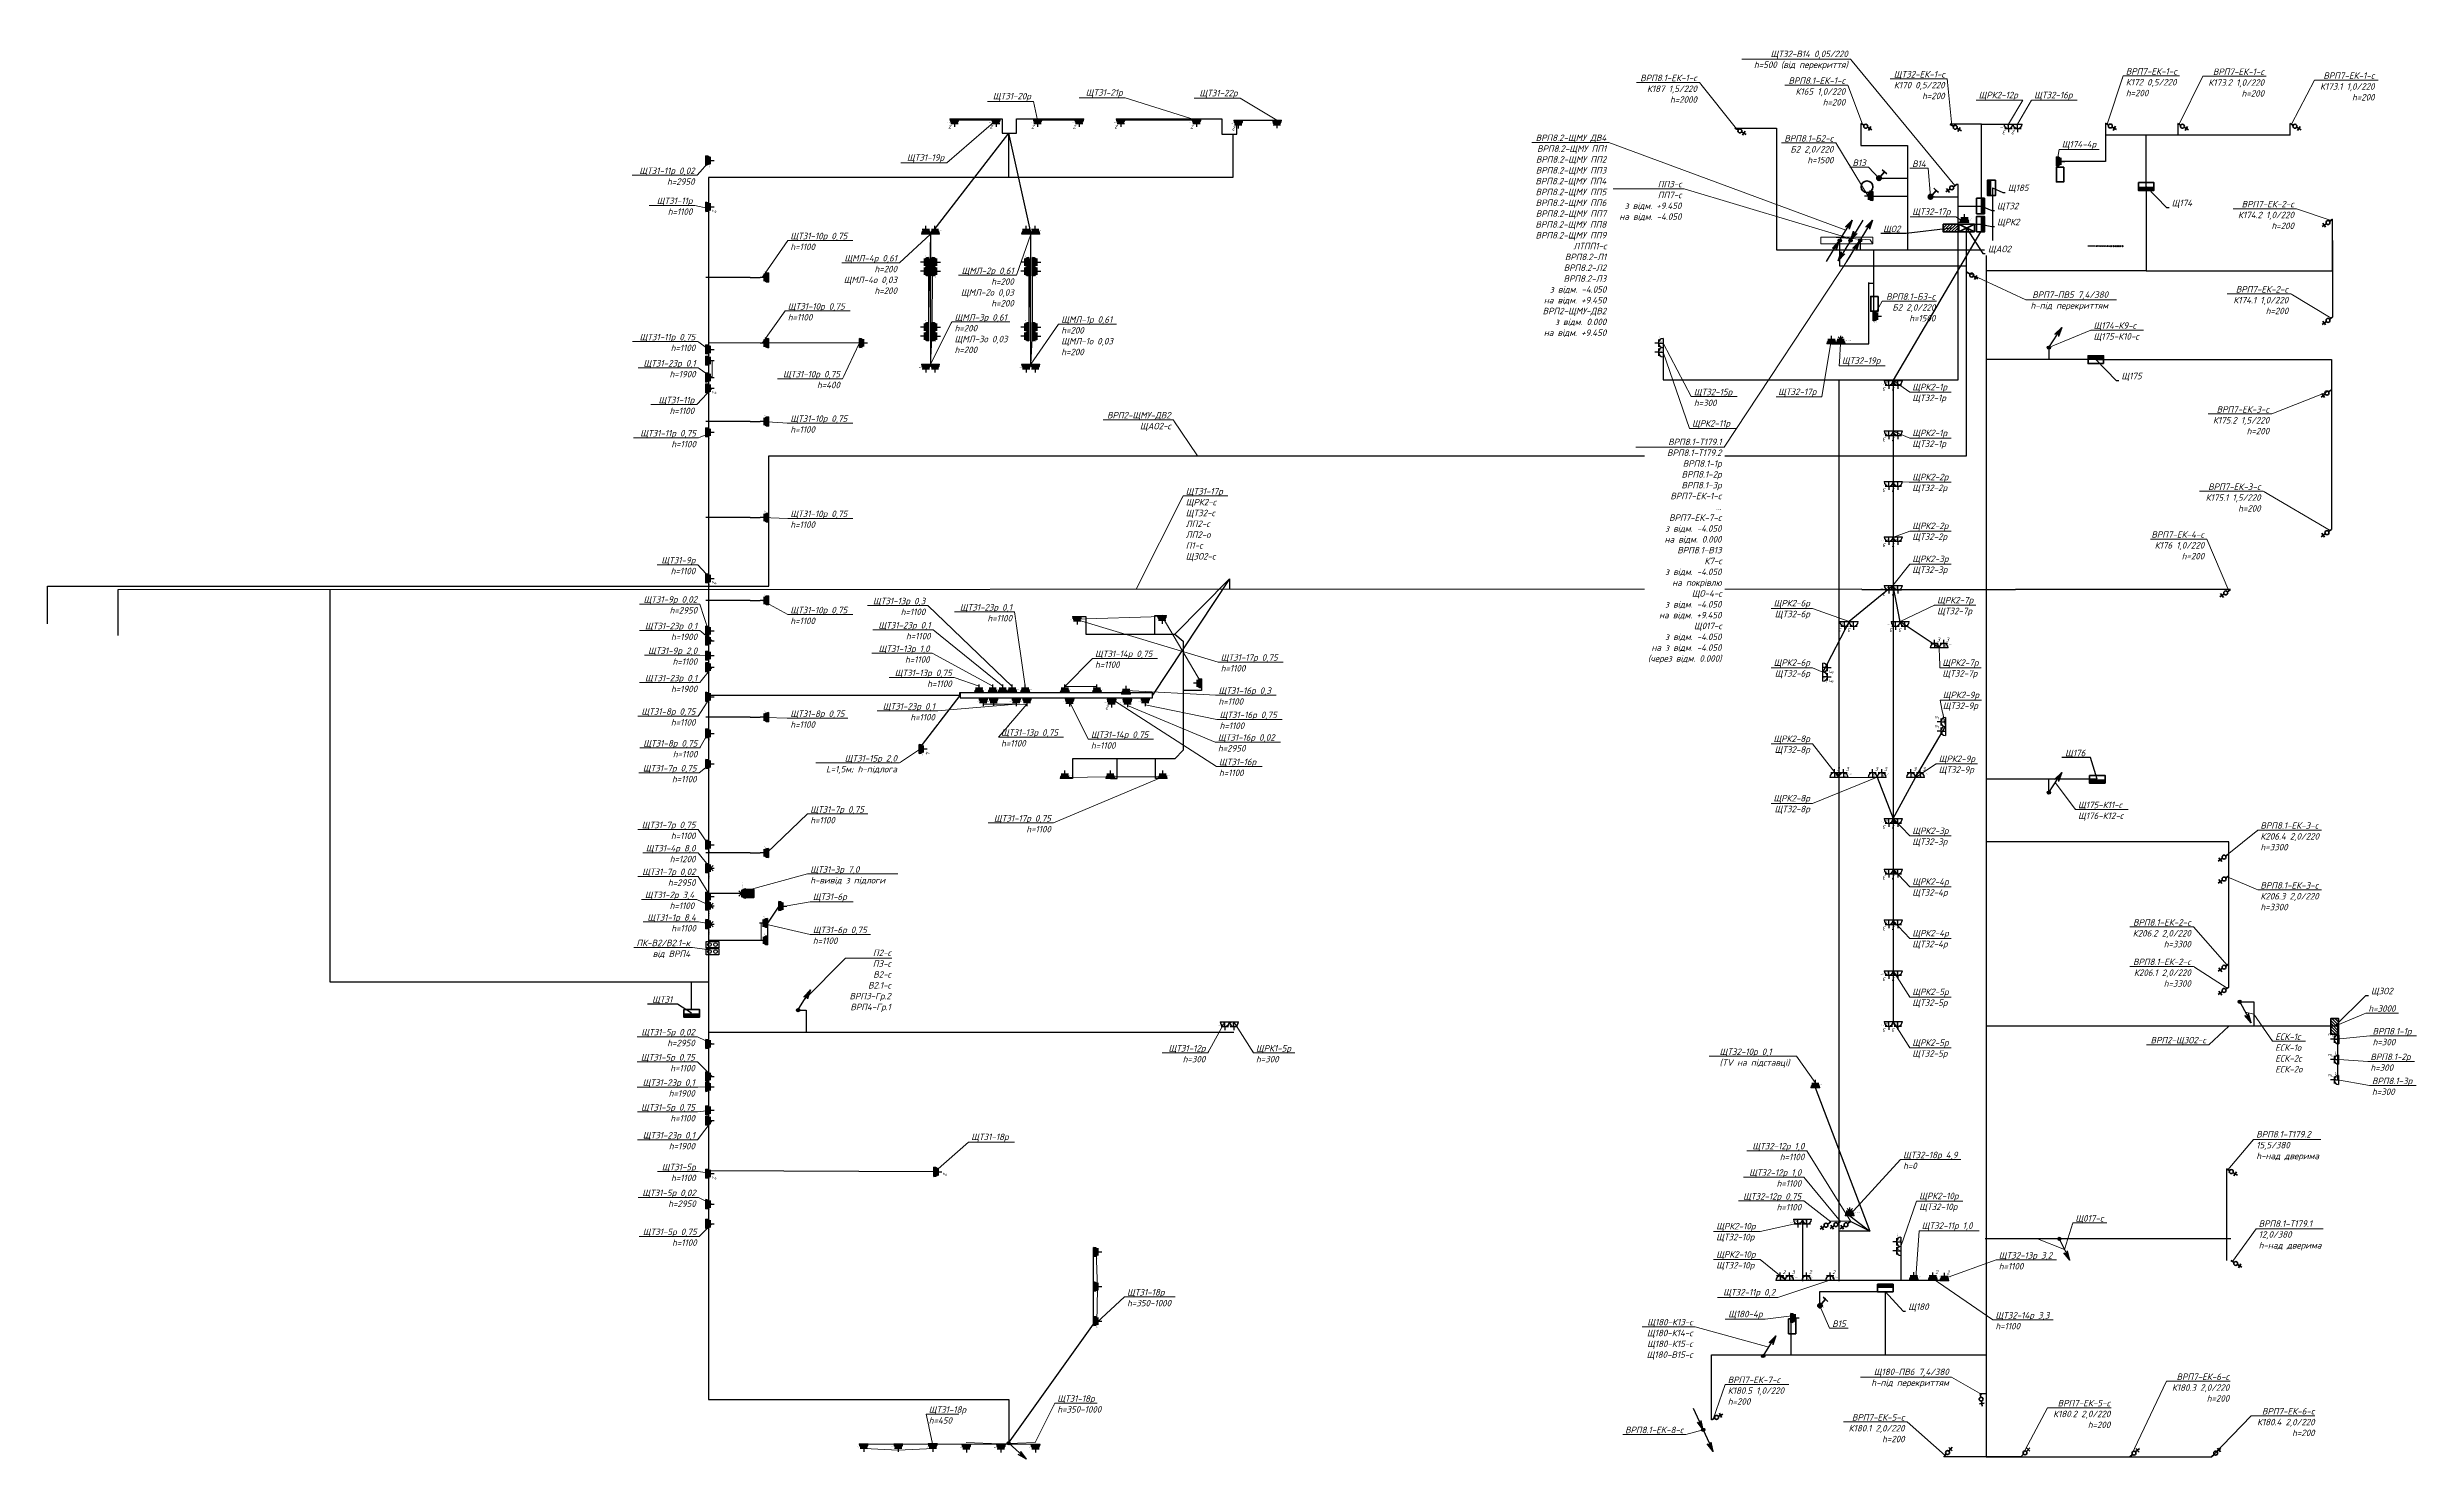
# Model space of a CAD drawing. Header units: millimetres. Extents: x -164867 to 807677, y -316775 to 513985.
# Drawn here: x 143256 to 234459, y 218983 to 273488 of the extents above; entities that cross this region are included whole.
import ezdxf
from ezdxf import colors
from ezdxf.entities.mleader import LeaderData, LeaderLine
from ezdxf.enums import TextEntityAlignment as Align
from ezdxf.math import Vec2, Vec3

# ---------------------------------------------------------------- set-up
doc = ezdxf.new("R2010")
doc.units = ezdxf.units.MM
doc.layers.get('Defpoints').update_dxf_attribs({"color": 140})
doc.layers.add('E_Hidden atributes', color=2, linetype='Continuous', plot=False)
for name, color, linetype, lineweight in [('E_Аварійні мережі', 1, 'Continuous', 30), ('E_В лотку', 5, 'Kabl_in_Lotok', 30), ('E_В лотку_аварійні', 1, 'Kabl_in_Lotok', 30), ('E_Вент-о6ладнання', 84, 'Continuous', 30), ('E_Вимикачі', 84, 'Continuous', 35), ('E_Обладнання', 84, 'Continuous', 35), ('E_Позначення', 7, 'Continuous', 15), ('E_Розп. мережі', 5, 'Continuous', 30), ('E_Щити', 1, 'Continuous', 50), ('Щиты', 1, 'Continuous', 50)]:
    doc.layers.add(name, color=color, linetype=linetype, lineweight=lineweight)
doc.styles.add('GOST 2.304', font='isocpeui.ttf')
doc.styles.add('ISO', font='isocpeui.ttf')
doc.styles.add('orientation to layout', font='isocpeui.ttf')
doc.styles.add('ГОСТ 2.304', font='isocpeui.ttf')
doc.linetypes.add('Kabl_in_Lotok', pattern='A,10,[130,ltypeshp.shx,S=1,R=0,X=0,Y=0],1,[130,ltypeshp.shx,S=1,R=90,X=0,Y=-1],1,[130,ltypeshp.shx,S=1,R=0,X=0,Y=0],10', length=22)
doc.linetypes.add('Kabl_in_Tube', pattern='A,10,[133,ltypeshp.shx,S=1,R=0,X=0,Y=0],10', length=20)

# ---------------------------------------------------------------- blocks, each defined once
blk = doc.blocks.new('_None')
blk = doc.blocks.new('*U6')
at = {"lineweight": 40}
h = blk.add_hatch(color=0, dxfattribs=at)
h.dxf.hatch_style = 1
h.paths.add_polyline_path([(300, 150), (-300, 150), (-300, 0), (300, 0)])
at = {"color": 0}
blk.add_lwpolyline([(-300, 300), (300, 300), (300, 0), (-300, 0)], close=True, dxfattribs=at)
blk = doc.blocks.new('*U507')
h = blk.add_hatch(color=0)
h.dxf.hatch_style = 1
h.paths.add_polyline_path([(175, 100, 1), (-175, 100)])
at = {"color": 0, "linetype": 'Continuous', "lineweight": 30}
for p, q in [((175, 100), (-175, 100)), ((140, 275), (-140, 275)), ((0, 275), (0, 415)), ((0, 275), (0, 415)), ((0, 275), (0, 415))]:
    blk.add_line(p, q, dxfattribs=at)
blk.add_arc((0, 100), 175, 0, 180, dxfattribs=at)
at = {"color": 0, "style": 'orientation to layout'}
blk.add_attdef('AMOUNT', text='', height=150, dxfattribs=at).set_placement((147, 422), align=Align.MIDDLE_CENTER)
at = {"layer": 'E_Hidden atributes', "style": 'GOST 2.304'}
for tag, p in [('IP', (0, 248)), ('INSTALATION', (0, 188)), ('LOCATION', (0, 158)), ('COLOR', (0, 100)), ('VENDOR', (0, 218)), ('VOLTAGE_CURRENT', (0, 128))]:
    blk.add_attdef(tag, p, '', height=25, dxfattribs=at)
blk = doc.blocks.new('*U508')
h = blk.add_hatch(color=0)
h.dxf.hatch_style = 1
h.paths.add_polyline_path([(175, 100, 1), (-175, 100)])
at = {"color": 0, "linetype": 'Continuous', "lineweight": 30}
for p, q in [((175, 100), (-175, 100)), ((140, 275), (-140, 275)), ((0, 275), (0, 415)), ((0, 275), (0, 415)), ((0, 275), (0, 415)), ((0, 275), (0, 100))]:
    blk.add_line(p, q, dxfattribs=at)
at = {"color": 0, "lineweight": 30}
for q in [(-99, 374), (99, 374)]:
    blk.add_line((0, 275), q, dxfattribs=at)
at = {"color": 0, "linetype": 'Continuous', "lineweight": 30}
blk.add_arc((0, 100), 175, 0, 180, dxfattribs=at)
at = {"color": 0, "style": 'orientation to layout'}
blk.add_attdef('AMOUNT', text='', height=150, dxfattribs=at).set_placement((147, 422), align=Align.MIDDLE_CENTER)
at = {"layer": 'E_Hidden atributes', "style": 'GOST 2.304'}
for tag, p in [('IP', (0, 248)), ('INSTALATION', (0, 188)), ('LOCATION', (0, 158)), ('COLOR', (0, 100)), ('VENDOR', (0, 218)), ('VOLTAGE_CURRENT', (0, 128))]:
    blk.add_attdef(tag, p, '', height=25, dxfattribs=at)
blk = doc.blocks.new('*U506')
at = {"color": 0, "linetype": 'Continuous', "lineweight": 30}
for p, q in [((175, 100), (-175, 100)), ((140, 275), (-140, 275)), ((0, 275), (0, 415)), ((0, 275), (0, 415)), ((0, 275), (0, 415)), ((0, 275), (0, 100))]:
    blk.add_line(p, q, dxfattribs=at)
blk.add_arc((0, 100), 175, 0, 180, dxfattribs=at)
at = {"color": 0, "style": 'orientation to layout'}
blk.add_attdef('AMOUNT', text='', height=150, dxfattribs=at).set_placement((147, 422), align=Align.MIDDLE_CENTER)
at = {"layer": 'E_Hidden atributes', "style": 'GOST 2.304'}
for tag, p in [('IP', (0, 248)), ('INSTALATION', (0, 188)), ('LOCATION', (0, 158)), ('COLOR', (0, 100)), ('VENDOR', (0, 218)), ('VOLTAGE_CURRENT', (0, 128))]:
    blk.add_attdef(tag, p, '', height=25, dxfattribs=at)
blk = doc.blocks.new('*U18')
at = {"lineweight": -2}
h = blk.add_hatch(color=256, dxfattribs=at)
edge = h.paths.add_edge_path()
edge.add_arc((0.1, 0), 1.28, 0, 360)
h = blk.add_hatch(color=256, dxfattribs=at)
h.paths.add_polyline_path([(8.9, -16.1), (4, -10.6), (6.4, -11.7)])
h.paths.add_polyline_path([(8.9, -16.1), (6.4, -11.7), (6.9, -9)])
for p, q in [((0.1, 0), (8.9, -16.1)), ((8.9, -16.1), (4, -10.6)), ((4, -10.6), (6.4, -11.7)), ((6.4, -11.7), (6.9, -9)), ((8.9, -16.1), (6.9, -9))]:
    blk.add_line(p, q, dxfattribs=at)
blk.add_circle((0.1, 0), 1.24, dxfattribs=at)
blk = doc.blocks.new('электровывод')
at = {"color": 0, "linetype": 'ByBlock', "lineweight": -2}
for p, q in [((-123, 124), (-205, 207)), ((-202, 127), (-125, 204)), ((-59, 60), (0, 0))]:
    blk.add_line(p, q, dxfattribs=at)
blk.add_circle((-91, 92), 44.9, dxfattribs=at)
blk = doc.blocks.new('*U68')
at = {"lineweight": -2}
h = blk.add_hatch(color=256, dxfattribs=at)
edge = h.paths.add_edge_path()
edge.add_arc((0.1, 0), 1.28, 0, 360)
h = blk.add_hatch(color=256, dxfattribs=at)
h.paths.add_polyline_path([(8.8, 16.1), (3.9, 10.6), (6.3, 11.7)])
h.paths.add_polyline_path([(8.8, 16.1), (6.3, 11.7), (6.8, 9)])
for p, q in [((0, 0), (8.8, 16.1)), ((8.8, 16.1), (3.9, 10.6)), ((3.9, 10.6), (6.3, 11.7)), ((6.3, 11.7), (6.8, 9)), ((8.8, 16.1), (6.8, 9))]:
    blk.add_line(p, q, dxfattribs=at)
blk.add_circle((0.1, 0), 1.24, dxfattribs=at)
blk = doc.blocks.new('*U70')
at = {"lineweight": -2}
h = blk.add_hatch(color=256, dxfattribs=at)
edge = h.paths.add_edge_path()
edge.add_arc((0.1, 0), 1.28, 0, 360)
h = blk.add_hatch(color=256, dxfattribs=at)
h.paths.add_polyline_path([(8.8, 16.1), (3.9, 10.6), (6.3, 11.7)])
h.paths.add_polyline_path([(8.8, 16.1), (6.3, 11.7), (6.8, 9)])
h = blk.add_hatch(color=256, dxfattribs=at)
h.paths.add_polyline_path([(-0.5, -0.7), (-5.3, -6.2), (-2.9, -5.2)])
h.paths.add_polyline_path([(-0.5, -0.7), (-2.9, -5.2), (-2.4, -7.8)])
for p, q in [((0, 0), (8.8, 16.1)), ((8.8, 16.1), (3.9, 10.6)), ((3.9, 10.6), (6.3, 11.7)), ((6.3, 11.7), (6.8, 9)), ((8.8, 16.1), (6.8, 9)), ((-9.2, -16.8), (-0.5, -0.7)), ((-0.5, -0.7), (-5.3, -6.2)), ((-5.3, -6.2), (-2.9, -5.2)), ((-2.9, -5.2), (-2.4, -7.8)), ((-0.5, -0.7), (-2.4, -7.8))]:
    blk.add_line(p, q, dxfattribs=at)
blk.add_circle((0.1, 0), 1.24, dxfattribs=at)
blk = doc.blocks.new('*U125')
at = {"lineweight": -2}
h = blk.add_hatch(color=256, dxfattribs=at)
h.paths.add_polyline_path([(0.1, 0), (-4.8, 5.5), (-2.3, 4.5)])
h.paths.add_polyline_path([(0.1, 0), (-2.3, 4.5), (-1.9, 7.1)])
h = blk.add_hatch(color=256, dxfattribs=at)
edge = h.paths.add_edge_path()
edge.add_arc((0.1, 0), 1.28, 0, 360)
h = blk.add_hatch(color=256, dxfattribs=at)
h.paths.add_polyline_path([(8.9, -16.1), (4, -10.6), (6.4, -11.7)])
h.paths.add_polyline_path([(8.9, -16.1), (6.4, -11.7), (6.9, -9)])
for p, q in [((-8.7, 16.1), (0.1, 0)), ((0.1, 0), (-4.8, 5.5)), ((-4.8, 5.5), (-2.3, 4.5)), ((-2.3, 4.5), (-1.9, 7.1)), ((0.1, 0), (-1.9, 7.1)), ((0.1, 0), (8.9, -16.1)), ((8.9, -16.1), (4, -10.6)), ((4, -10.6), (6.4, -11.7)), ((6.4, -11.7), (6.9, -9)), ((8.9, -16.1), (6.9, -9))]:
    blk.add_line(p, q, dxfattribs=at)
blk.add_circle((0.1, 0), 1.24, dxfattribs=at)
blk = doc.blocks.new('ПК вентиляторів')
blk.add_lwpolyline([(-246, 60), (0, 60), (0, -60), (-246, -60)], close=True)
for centre in [(-182, 0), (-64, 0)]:
    blk.add_circle(centre, 35.5)
blk = doc.blocks.new('*U522')
at = {"true_color": 0xffffff}
h = blk.add_hatch(color=7, dxfattribs=at)
h.dxf.hatch_style = 1
h.paths.add_polyline_path([(-88, 0, 1), (88, 0, 1)])
at = {"color": 0}
for points in [[(127, 301), (17, 348)], [(34, 81), (127, 301)], [(238, 254), (127, 301)]]:
    blk.add_lwpolyline(points, dxfattribs=at)
blk.add_circle((0, 0), 87.5, dxfattribs=at)
at = {"layer": 'E_Hidden atributes', "style": 'GOST 2.304'}
for tag, p in [('TYPE', (-77, 42)), ('IP', (-72, 75)), ('INSTALATION', (-72, 10)), ('LOCATION', (-72, -20)), ('COLOR', (-72, -88)), ('VENDOR', (-72, -55))]:
    blk.add_attdef(tag, p, '', height=25, dxfattribs=at)
blk = doc.blocks.new('*U5')
at = {"lineweight": 20}
h = blk.add_hatch(dxfattribs=at)
h.set_pattern_fill('ANSI31', color=0, scale=25)
h.paths.add_polyline_path([(-300, 300), (-300, 0), (300, 0), (300, 300)])
at = {"color": 0}
blk.add_lwpolyline([(-300, 300), (300, 300), (300, 0), (-300, 0)], close=True, dxfattribs=at)
blk = doc.blocks.new('*U4')
at = {"color": 0}
for p, q in [((-300, 300), (300, 0)), ((-300, 0), (300, 300))]:
    blk.add_line(p, q, dxfattribs=at)
blk.add_lwpolyline([(-300, 300), (300, 300), (300, 0), (-300, 0)], close=True, dxfattribs=at)
blk = doc.blocks.new('ДКС колона')
at = {"layer": 'E_Обладнання', "ltscale": 30}
h = blk.add_hatch(color=6, dxfattribs=at)
h.dxf.hatch_style = 1
h.paths.add_polyline_path([(150, 150), (-150, 150), (-150, -150), (150, -150)])
at = {"layer": 'E_Обладнання', "color": 6, "ltscale": 30}
blk.add_lwpolyline([(-150, 150), (150, 150), (150, -150), (-150, -150)], close=True, dxfattribs=at)

msp = doc.modelspace()

# ---------------------------------------------------------------- linework, layer by layer
at = {"layer": 'Defpoints', "ltscale": 100}
for centre, radius in [((221819.45, 265840.12), 8), ((221839.45, 265840.12), 7.5), ((221859.45, 265840.12), 7.5), ((221879.45, 265840.12), 7.5), ((221899.45, 265840.12), 7.5), ((221919.45, 265840.12), 7.5), ((221939.45, 265840.12), 7.5), ((221959.45, 265840.12), 7.5), ((221979.45, 265840.12), 7.5), ((221999.45, 265840.12), 7.5), ((222019.45, 265840.12), 7.5), ((222039.45, 265840.12), 7.5), ((222059.45, 265840.12), 7.5), ((222080.45, 265840.12), 8.5), ((222147.45, 265840.12), 19.5)]:
    msp.add_circle(centre, radius, dxfattribs=at)
at = {"layer": 'Defpoints', "color": 241, "ltscale": 100, "true_color": 0xf7abae}
for centre, radius in [((222198.63, 265840.12), 7.5), ((222218.63, 265840.12), 7.5), ((222238.63, 265840.12), 7.5), ((222263.13, 265840.12), 12), ((222290.13, 265840.12), 10), ((222315.13, 265840.12), 10), ((222340.13, 265840.12), 10), ((222365.13, 265840.12), 10), ((222390.13, 265840.12), 10), ((222415.13, 265840.12), 10), ((222440.13, 265840.12), 10), ((222465.13, 265840.12), 10), ((222490.13, 265840.12), 10), ((222554.13, 265840.12), 18), ((222624.13, 265840.12), 16)]:
    msp.add_circle(centre, radius, dxfattribs=at)
at = {"layer": 'Defpoints', "color": 85, "ltscale": 100, "true_color": 0x58ba48}
for centre in [(222704.49, 265840.12), (222790.49, 265840.12), (222876.49, 265840.12), (222962.49, 265840.12), (223048.49, 265840.12), (223134.49, 265840.12)]:
    msp.add_circle(centre, 21.5, dxfattribs=at)
at = {"layer": 'E_В лотку', "ltscale": 100}
for points in [[(188894.84, 270126.54), (188894.84, 268486.46), (168706.07, 268486.46), (168706.07, 221453.41), (180263.37, 221453.41), (180263.37, 219763.54)], [(180256.07, 270149.95), (180256.07, 268486.46)], [(213063.91, 270563.54), (213063.91, 269713.54), (214863.91, 269713.54), (214863.91, 265697.6)], [(222481, 270572.25), (222481, 270113.54)], [(225263.65, 270558.54), (225263.65, 270113.54)], [(229586.04, 270113.54), (229594.63, 270558.54)], [(216810.8, 267383.54), (216810.8, 268207.12), (216742.03, 268207.12)], [(216810.8, 266683.54), (216810.8, 267383.54), (217712.19, 267383.54)], [(224047.36, 268133.13), (224047.36, 264893.71), (217888.74, 264893.71)], [(218132.19, 268083.54), (218132.19, 266058.54)], [(205452.18, 262108.54), (205452.18, 260697.36), (216810.8, 260697.36), (216810.8, 266683.54), (217672.07, 266683.54)], [(224047.36, 264888.62), (231227.42, 264888.62), (231227.42, 266871.51)], [(213038.63, 266056.81), (213038.63, 265697.6), (217888.74, 265697.6), (217888.74, 219242.99), (219229.59, 219242.99), (216257.42, 219242.99)], [(231227.42, 266058.54), (231227.42, 263105.61)], [(220306.07, 261933.54), (220306.07, 261471.04)], [(222111.07, 261471.04), (217888.74, 261471.04)], [(222111.07, 261471.04), (231187.42, 261471.04), (231187.42, 254936.84)], [(212218.61, 260697.36), (212218.61, 226005.61)], [(145985.29, 250858.22), (145985.29, 252626.73), (213101.83, 252644.1)], [(188756.07, 253033.54), (188755.47, 252637.8)], [(154134.48, 252626.73), (154134.48, 237525.89), (168706.07, 237525.89)], [(213101.83, 252618.33), (219023.75, 252618.33)], [(227291.07, 252618.33), (219023.75, 252618.33)], [(222163.99, 245321.04), (217888.74, 245321.04)], [(220306.07, 244809.06), (220306.07, 245321.04)], [(227226.07, 237317.44), (227226.07, 242917.44), (217888.74, 242917.44)], [(172156.07, 236433.54), (172462.01, 236433.54), (172462.01, 235572.48)], [(227648.29, 236758.8), (228198.29, 236758.8), (228198.29, 235812.67)], [(188931.07, 235572.48), (168706.07, 235572.48)], [(231306.07, 235812.67), (217888.74, 235812.67)], [(231426.07, 233747.35), (231426.07, 235812.67), (231306.07, 235812.67)], [(227135.93, 230331.19), (227135.93, 226794.65)], [(213406.07, 227933.54), (212218.61, 227933.54)], [(227307.45, 227633.54), (217848.84, 227633.54)], [(220706.07, 227633.54), (219023.75, 227633.54)], [(214006.14, 225612.8), (214006.14, 223163.58)], [(207315.41, 220663.58), (207315.41, 223163.58), (217888.74, 223163.58)], [(217663.38, 221678.2), (217888.74, 221678.2)]]:
    msp.add_lwpolyline(points, dxfattribs=at)
at = {"layer": 'E_В лотку_аварійні', "ltscale": 100}
for points in [[(171027.06, 252757.54), (171027.06, 257766.34), (217136.07, 257766.34), (217136.07, 266523.91)], [(143256.07, 251307.54), (143256.07, 252757.54), (171027.06, 252757.54)]]:
    msp.add_lwpolyline(points, dxfattribs=at)
at = {"layer": 'E_Обладнання'}
for points in [[(220874.98, 268882.7), (220874.98, 268311.7), (220594.98, 268311.7), (220594.98, 268882.7)], [(213729.34, 263902.43), (213729.34, 263331.43), (213449.34, 263331.43), (213449.34, 263902.43)], [(210560.57, 224553.85), (210560.57, 223982.85), (210280.57, 223982.85), (210280.57, 224553.85)]]:
    msp.add_lwpolyline(points, close=True, dxfattribs=at)
msp.add_circle((213300.98, 268122.7), 225, dxfattribs=at)
at = {"layer": 'E_Розп. мережі', "color": 30, "linetype": 'Kabl_in_Tube', "ltscale": 60, "true_color": 0xf8991e}
for points in [[(180256.07, 270183.54), (177249.09, 266304.55)], [(180256.07, 270183.54), (181110.09, 266306.59)], [(170306.07, 264632.59), (168606.07, 264632.59)], [(174516.07, 262113.19), (168706.07, 262105.6)], [(170307.79, 259089.86), (168607.79, 259089.86)], [(170307.79, 255391.25), (168607.79, 255391.25)], [(188756.07, 253033.54), (185795.82, 248554.29)], [(188756.07, 253033.54), (186652.4, 250911.21)], [(216080.39, 250377.09), (214575.7, 251383.91), (214312.71, 252783.45), (212613.57, 251389.03), (211601.68, 249443.02)], [(170307.79, 252205.63), (168607.79, 252205.63)], [(178387.01, 248549.58), (168606.07, 248543.37)], [(176811.7, 246486.15), (178387.11, 248549.72)], [(170306.07, 247709.08), (168606.07, 247709.08)], [(212221.34, 245394.44), (213694.24, 245401.67), (214312.71, 243810.53), (215167.43, 245394.21), (216321.96, 247354.96)], [(170306.07, 242487.53), (168606.07, 242487.53)], [(170306.07, 240924.39), (168706.07, 240924.39)], [(171411.07, 240440.73), (170977.84, 239786.51), (170979.69, 239120.82), (168706.07, 239120.82)], [(211305.32, 233463.73), (213406.07, 227933.54)], [(177378.12, 230212.12), (168717.07, 230253.82)], [(210816.07, 228385.53), (210816.07, 226005.61)], [(213406.07, 227933.54), (212672.08, 228301.32), (211904.57, 228310.15)], [(212638.52, 228524.27), (213406.07, 227933.54)], [(214609.61, 227341.95), (214609.61, 226030.71)], [(180256.07, 219763.54), (183530.65, 224349.98), (183530.65, 227023.98)]]:
    msp.add_lwpolyline(points, dxfattribs=at)
at = {"layer": 'E_Розп. мережі', "ltscale": 100}
for points in [[(178174.06, 270739.54), (180007.57, 270739.54), (180007.57, 270183.54), (180560.67, 270183.54), (180560.67, 270739.54), (182974.06, 270739.54)], [(184574.06, 270739.54), (188468.91, 270739.54), (188468.91, 270146.27), (189037.72, 270146.27), (189037.72, 270682.39), (190587.71, 270688.33)], [(211492.17, 225061.26), (211492.17, 225612.8), (214006.14, 225612.8)], [(210371.07, 224673.93), (210371.07, 223163.58)], [(219229.59, 219242.99), (226559.59, 219242.99)]]:
    msp.add_lwpolyline(points, dxfattribs=at)
at = {"layer": 'E_Розп. мережі'}
for points in [[(208219.58, 270383.54), (209819.58, 270383.54), (209819.58, 265697.6), (213038.63, 265697.6)], [(217712.19, 270539.55), (216508.56, 270539.55), (216508.56, 270523.54)], [(217712.19, 267383.54), (217712.19, 270539.55), (219094.47, 270539.55)], [(229586.04, 270113.54), (222481, 270113.54), (222481, 269102.29), (220599.98, 269102.29)], [(224047.36, 268133.13), (224047.36, 270113.54)], [(213763.18, 268454.54), (214863.91, 268454.54)], [(213522.27, 267764.48), (214863.91, 267764.48)], [(215747.97, 267739.99), (216810.8, 267739.99)], [(217052.34, 266749.22), (216810.8, 266749.22)], [(213567.98, 263142.49), (213567.98, 265697.6)], [(170306.07, 264632.59), (170696.07, 264632.59)], [(211937.42, 262075.6), (213370.44, 262075.6), (213370.44, 264435.08)], [(170307.79, 259089.86), (170697.79, 259089.86)], [(170307.79, 255391.25), (170697.79, 255391.25)], [(170307.79, 252205.63), (170697.79, 252205.63)], [(182930.91, 251588.73), (183236.05, 251588.73), (183236.05, 250911.21), (186652.4, 250911.21), (186979.71, 250639.9), (186979.71, 246434.53), (186652.4, 246107.21), (182715.92, 246107.21), (182715.92, 245344.49), (182406.19, 245344.49)], [(186166.27, 251617.94), (185868.76, 251616.21), (185868.76, 250911.21)], [(187684.71, 249013.61), (187684.71, 248736.76), (186979.71, 248736.76)], [(170306.07, 247709.08), (170696.07, 247709.08)], [(184174.73, 245344.49), (184442.21, 245344.49), (184442.21, 246107.21)], [(186188.8, 245346.21), (185916.79, 245346.21), (185916.79, 246107.21)], [(170306.07, 242487.53), (170696.07, 242487.53)], [(168056.07, 236464.44), (168056.07, 237525.89)], [(216290.01, 226030.71), (209964.11, 226030.71)]]:
    msp.add_lwpolyline(points, dxfattribs=at)
at = {"layer": 'E_Розп. мережі', "ltscale": 60}
msp.add_lwpolyline([(174691.96, 219707.54), (174691.96, 219748.54), (181291.78, 219727.54)], dxfattribs=at)

# ---------------------------------------------------------------- block references
at = {"layer": 'E_Аварійні мережі'}
for name, p, xscale, yscale, zscale, rotation in [('*U70', (212249.03, 266058.89), 50.00000000000003, 50.00000000000003, 50.00000000000003, 357.0874877686715), ('*U125', (212666.4, 266063.42), 50.00000000000002, 50.00000000000002, 50.00000000000002, 300.0838354039576)]:
    msp.add_blockref(name, p, dxfattribs=dict(at, xscale=xscale, yscale=yscale, zscale=zscale, rotation=rotation))
at = {"layer": 'E_В лотку', "xscale": 50.00000000000003, "yscale": 50.00000000000003, "zscale": 50.00000000000003, "rotation": 357.0874877686715}
msp.add_blockref('*U18', (220700.48, 227633.89), dxfattribs=at)
at = {"layer": 'E_Вент-о6ладнання', "xscale": 2, "yscale": 2, "zscale": 2, "rotation": 179.9999999999999}
for p in [(168613.12, 238957.2), (168613.12, 238688.18)]:
    msp.add_blockref('ПК вентиляторів', p, dxfattribs=at)
at = {"layer": 'E_Вимикачі', "rotation": 341.6615742490985}
for p, values in [((213763.18, 268454.54), {'INSTALATION': 'Вбудований', 'IP': 'IP20', 'LOCATION': 'Загальні зони', 'TYPE': '1-полюсний'}), ((215747.97, 267739.99), {'INSTALATION': 'Вбудований', 'IP': 'IP20', 'LOCATION': 'Новус', 'TYPE': '1-полюсний'}), ((211492.17, 225061.26), {'INSTALATION': 'Вбудований', 'IP': 'IP20', 'LOCATION': 'Загальні зони', 'TYPE': '1-полюсний'})]:
    msp.add_blockref('*U522', p, dxfattribs=at).add_auto_attribs(values)
at = {"layer": 'E_Обладнання'}
for name, p, rotation, values in [('*U507', (178174.06, 270839.54), 180, {'AMOUNT': '2', 'INSTALATION': 'Накладна', 'IP': 'IP66', 'VENDOR': 'Scame 137.6412', 'LOCATION': 'ЩМЦ', 'VOLTAGE_CURRENT': '220В, 16А'}), ('*U507', (179774.06, 270839.54), 180, {'AMOUNT': '2', 'INSTALATION': 'Накладна', 'IP': 'IP66', 'VENDOR': 'Scame 137.6412', 'LOCATION': 'ЩМЦ', 'VOLTAGE_CURRENT': '220В, 16А'}), ('*U507', (181374.06, 270839.54), 180, {'AMOUNT': '2', 'INSTALATION': 'Накладна', 'IP': 'IP66', 'VENDOR': 'Scame 137.6412', 'LOCATION': 'ЩМЦ', 'VOLTAGE_CURRENT': '220В, 16А'}), ('*U507', (182974.06, 270839.55), 180, {'AMOUNT': '2', 'INSTALATION': 'Накладна', 'IP': 'IP66', 'VENDOR': 'Scame 137.6412', 'LOCATION': 'ЩМЦ', 'VOLTAGE_CURRENT': '220В, 16А'}), ('*U507', (184574.06, 270839.54), 180, {'AMOUNT': '2', 'INSTALATION': 'Накладна', 'IP': 'IP66', 'VENDOR': 'Scame 137.6412', 'LOCATION': 'ЩМЦ', 'VOLTAGE_CURRENT': '220В, 16А'}), ('*U507', (187491.54, 270839.54), 180, {'AMOUNT': '2', 'INSTALATION': 'Накладна', 'IP': 'IP66', 'VENDOR': 'Scame 137.6412', 'LOCATION': 'ЩМЦ', 'VOLTAGE_CURRENT': '220В, 16А'}), ('*U507', (189098.7, 270782.39), 180, {'AMOUNT': '2', 'INSTALATION': 'Накладна', 'IP': 'IP66', 'VENDOR': 'Scame 137.6412', 'LOCATION': 'ЩМЦ', 'VOLTAGE_CURRENT': '220В, 16А'}), ('*U507', (190587.71, 270788.33), 180, {'INSTALATION': 'Накладна', 'IP': 'IP66', 'VENDOR': 'Scame 137.6412', 'LOCATION': 'ЩМЦ', 'VOLTAGE_CURRENT': '220В, 16А'}), ('*U506', (219094.46, 270639.55), 180, {'AMOUNT': '2', 'INSTALATION': 'Вбудована', 'IP': 'IP20', 'VENDOR': 'Schneider-Electric', 'LOCATION': 'ЩТЗ2', 'VOLTAGE_CURRENT': '220В, 16А'}), ('*U507', (168506.06, 269136.59), 270, {'INSTALATION': 'Вбудована', 'IP': 'IP66', 'VENDOR': 'Scame 137.4412', 'LOCATION': 'ЩТЗ1', 'VOLTAGE_CURRENT': '220В, 16А'}), ('*U507', (220499.98, 269102.29), 270, {'INSTALATION': 'Вбудована', 'IP': 'IP66', 'VENDOR': 'Scame 137.4412', 'LOCATION': 'Загальні зони', 'VOLTAGE_CURRENT': '220В, 16А'}), ('*U507', (168506.07, 267350.37), 270, {'AMOUNT': '2', 'INSTALATION': 'Вбудована', 'IP': 'IP66', 'VENDOR': 'Scame 137.4412', 'LOCATION': 'ЩТЗ1', 'VOLTAGE_CURRENT': '220В, 16А'}), ('*U507', (213622.27, 267764.48), 90, {'INSTALATION': 'Вбудована', 'IP': 'IP66', 'VENDOR': 'Scame 137.4412', 'LOCATION': 'Загальні зони', 'VOLTAGE_CURRENT': '220В, 16А'}), ('*U507', (177279.09, 265226.54), 89.99999999999999, {'INSTALATION': 'Накладна', 'IP': 'IP66', 'VENDOR': 'Scame 137.6412', 'LOCATION': 'ЩМЦ', 'VOLTAGE_CURRENT': '220В, 16А'}), ('*U507', (177219.09, 265226.55), 270, {'INSTALATION': 'Накладна', 'IP': 'IP66', 'VENDOR': 'Scame 137.6412', 'LOCATION': 'ЩМЦ', 'VOLTAGE_CURRENT': '220В, 16А'}), ('*U507', (181140.09, 265226.54), 89.99999999999999, {'INSTALATION': 'Накладна', 'IP': 'IP66', 'VENDOR': 'Scame 137.6412', 'LOCATION': 'ЩМЦ', 'VOLTAGE_CURRENT': '220В, 16А'}), ('*U507', (181080.09, 265226.55), 270, {'INSTALATION': 'Накладна', 'IP': 'IP66', 'VENDOR': 'Scame 137.6412', 'LOCATION': 'ЩМЦ', 'VOLTAGE_CURRENT': '220В, 16А'}), ('*U507', (171111.07, 264632.59), 89.99999999999999, {'INSTALATION': 'Вбудована', 'IP': 'IP66', 'VENDOR': 'Scame 137.4412', 'LOCATION': 'ЩТЗ1', 'VOLTAGE_CURRENT': '220В, 16А'}), ('*U507', (177279.09, 264876.54), 89.99999999999999, {'INSTALATION': 'Накладна', 'IP': 'IP66', 'VENDOR': 'Scame 137.6412', 'LOCATION': 'ЩМЦ', 'VOLTAGE_CURRENT': '220В, 16А'}), ('*U507', (177219.09, 264876.55), 270, {'INSTALATION': 'Накладна', 'IP': 'IP66', 'VENDOR': 'Scame 137.6412', 'LOCATION': 'ЩМЦ', 'VOLTAGE_CURRENT': '220В, 16А'}), ('*U507', (181140.09, 264876.54), 89.99999999999999, {'INSTALATION': 'Накладна', 'IP': 'IP66', 'VENDOR': 'Scame 137.6412', 'LOCATION': 'ЩМЦ', 'VOLTAGE_CURRENT': '220В, 16А'}), ('*U507', (181080.09, 264876.55), 270, {'INSTALATION': 'Накладна', 'IP': 'IP66', 'VENDOR': 'Scame 137.6412', 'LOCATION': 'ЩМЦ', 'VOLTAGE_CURRENT': '220В, 16А'}), ('*U507', (177279.09, 262722.53), 89.99999999999999, {'INSTALATION': 'Накладна', 'IP': 'IP66', 'VENDOR': 'Scame 137.6412', 'LOCATION': 'ЩМЦ', 'VOLTAGE_CURRENT': '220В, 16А'}), ('*U507', (177219.09, 262720.54), 270, {'INSTALATION': 'Накладна', 'IP': 'IP66', 'VENDOR': 'Scame 137.6412', 'LOCATION': 'ЩМЦ', 'VOLTAGE_CURRENT': '220В, 16А'}), ('*U507', (181140.09, 262722.53), 89.99999999999999, {'INSTALATION': 'Накладна', 'IP': 'IP66', 'VENDOR': 'Scame 137.6412', 'LOCATION': 'ЩМЦ', 'VOLTAGE_CURRENT': '220В, 16А'}), ('*U507', (181080.09, 262720.54), 270, {'INSTALATION': 'Накладна', 'IP': 'IP66', 'VENDOR': 'Scame 137.6412', 'LOCATION': 'ЩМЦ', 'VOLTAGE_CURRENT': '220В, 16А'}), ('*U507', (213439.79, 263142.49), 270, {'INSTALATION': 'Вбудована', 'IP': 'IP66', 'VENDOR': 'Scame 137.4412', 'LOCATION': 'Загальні зони', 'VOLTAGE_CURRENT': '220В, 16А'}), ('*U507', (168506.2, 261865.91), 270, {'INSTALATION': 'Вбудована', 'IP': 'IP66', 'VENDOR': 'Scame 137.4412', 'LOCATION': 'ЩТЗ1', 'VOLTAGE_CURRENT': '220В, 16А'}), ('*U507', (171111.07, 262105.6), 89.99999999999999, {'INSTALATION': 'Вбудована', 'IP': 'IP66', 'VENDOR': 'Scame 137.4412', 'LOCATION': 'ЩТЗ1', 'VOLTAGE_CURRENT': '220В, 16А'}), ('*U507', (174416.07, 262113.19), 270, {'INSTALATION': 'Вбудована', 'IP': 'IP66', 'VENDOR': 'Scame 137.4412', 'LOCATION': 'ЩТЗ1', 'VOLTAGE_CURRENT': '220В, 16А'}), ('*U507', (177279.09, 262372.53), 89.99999999999999, {'INSTALATION': 'Накладна', 'IP': 'IP66', 'VENDOR': 'Scame 137.6412', 'LOCATION': 'ЩМЦ', 'VOLTAGE_CURRENT': '220В, 16А'}), ('*U507', (177219.09, 262370.54), 270, {'INSTALATION': 'Накладна', 'IP': 'IP66', 'VENDOR': 'Scame 137.6412', 'LOCATION': 'ЩМЦ', 'VOLTAGE_CURRENT': '220В, 16А'}), ('*U507', (181140.09, 262372.53), 89.99999999999999, {'INSTALATION': 'Накладна', 'IP': 'IP66', 'VENDOR': 'Scame 137.6412', 'LOCATION': 'ЩМЦ', 'VOLTAGE_CURRENT': '220В, 16А'}), ('*U507', (181080.09, 262370.54), 270, {'INSTALATION': 'Накладна', 'IP': 'IP66', 'VENDOR': 'Scame 137.6412', 'LOCATION': 'ЩМЦ', 'VOLTAGE_CURRENT': '220В, 16А'}), ('*U506', (205552.18, 262108.54), 89.99999999999999, {'INSTALATION': 'Вбудована', 'IP': 'IP20', 'VENDOR': 'Schneider-Electric', 'LOCATION': 'ЩТЗ2', 'VOLTAGE_CURRENT': '220В, 16А'}), ('*U507', (168506.07, 261434.64), 270, {'INSTALATION': 'Вбудована', 'IP': 'IP66', 'VENDOR': 'Scame 137.4412', 'LOCATION': 'ЩТЗ1', 'VOLTAGE_CURRENT': '220В, 16А'}), ('*U507', (168506.07, 260784.64), 270, {'INSTALATION': 'Вбудована', 'IP': 'IP66', 'VENDOR': 'Scame 137.4412', 'LOCATION': 'ЩТЗ1', 'VOLTAGE_CURRENT': '220В, 16А'}), ('*U507', (177074.09, 261392.54), 180, {'INSTALATION': 'Накладна', 'IP': 'IP66', 'VENDOR': 'Scame 137.6412', 'LOCATION': 'ЩМЦ', 'VOLTAGE_CURRENT': '220В, 16А'}), ('*U507', (177424.09, 261392.54), 180, {'INSTALATION': 'Накладна', 'IP': 'IP66', 'VENDOR': 'Scame 137.6412', 'LOCATION': 'ЩМЦ', 'VOLTAGE_CURRENT': '220В, 16А'}), ('*U507', (180935.09, 261392.54), 180, {'INSTALATION': 'Накладна', 'IP': 'IP66', 'VENDOR': 'Scame 137.6412', 'LOCATION': 'ЩМЦ', 'VOLTAGE_CURRENT': '220В, 16А'}), ('*U507', (181285.09, 261392.54), 180, {'INSTALATION': 'Накладна', 'IP': 'IP66', 'VENDOR': 'Scame 137.6412', 'LOCATION': 'ЩМЦ', 'VOLTAGE_CURRENT': '220В, 16А'}), ('*U507', (168506.2, 260368.44), 270, {'AMOUNT': '2', 'INSTALATION': 'Вбудована', 'IP': 'IP66', 'VENDOR': 'Scame 137.4412', 'LOCATION': 'ЩТЗ1', 'VOLTAGE_CURRENT': '220В, 16А'}), ('*U506', (214487.71, 260767.95), 180, {'AMOUNT': '3', 'INSTALATION': 'Каси', 'IP': 'IP20', 'VENDOR': 'Schneider-Electric', 'LOCATION': 'ЩТЗ2', 'VOLTAGE_CURRENT': '220В, 16А'}), ('*U507', (171111.07, 259089.86), 89.99999999999999, {'INSTALATION': 'Вбудована', 'IP': 'IP66', 'VENDOR': 'Scame 137.4412', 'LOCATION': 'ЩТЗ1', 'VOLTAGE_CURRENT': '220В, 16А'}), ('*U507', (168506.07, 258673.11), 270, {'INSTALATION': 'Вбудована', 'IP': 'IP66', 'VENDOR': 'Scame 137.4412', 'LOCATION': 'ЩТЗ1', 'VOLTAGE_CURRENT': '220В, 16А'}), ('*U506', (214487.71, 258826.43), 180, {'AMOUNT': '3', 'INSTALATION': 'Каси', 'IP': 'IP20', 'VENDOR': 'Schneider-Electric', 'LOCATION': 'ЩТЗ2', 'VOLTAGE_CURRENT': '220В, 16А'}), ('*U506', (214487.71, 256877.41), 180, {'AMOUNT': '3', 'INSTALATION': 'Каси', 'IP': 'IP20', 'VENDOR': 'Schneider-Electric', 'LOCATION': 'ЩТЗ2', 'VOLTAGE_CURRENT': '220В, 16А'}), ('*U507', (171112.79, 255391.25), 89.99999999999999, {'INSTALATION': 'Вбудована', 'IP': 'IP66', 'VENDOR': 'Scame 137.4412', 'LOCATION': 'ЩТЗ1', 'VOLTAGE_CURRENT': '220В, 16А'}), ('*U506', (214487.71, 254753.5), 180, {'AMOUNT': '3', 'INSTALATION': 'Каси', 'IP': 'IP20', 'VENDOR': 'Schneider-Electric', 'LOCATION': 'ЩТЗ2', 'VOLTAGE_CURRENT': '220В, 16А'}), ('*U507', (168506.2, 253049.96), 270, {'AMOUNT': '2', 'INSTALATION': 'Вбудована', 'IP': 'IP66', 'VENDOR': 'Scame 137.4412', 'LOCATION': 'ЩТЗ1', 'VOLTAGE_CURRENT': '220В, 16А'}), ('*U506', (214487.71, 252883.45), 180, {'AMOUNT': '3', 'INSTALATION': 'Каси', 'IP': 'IP20', 'VENDOR': 'Schneider-Electric', 'LOCATION': 'ЩТЗ2', 'VOLTAGE_CURRENT': '220В, 16А'}), ('*U507', (171112.79, 252205.63), 89.99999999999999, {'INSTALATION': 'Вбудована', 'IP': 'IP66', 'VENDOR': 'Scame 137.4412', 'LOCATION': 'ЩТЗ1', 'VOLTAGE_CURRENT': '220В, 16А'}), ('*U507', (168506.07, 251034.64), 270, {'INSTALATION': 'Вбудована', 'IP': 'IP66', 'VENDOR': 'Scame 137.4412', 'LOCATION': 'ЩТЗ1', 'VOLTAGE_CURRENT': '220В, 16А'}), ('*U507', (168506.07, 250654.64), 270, {'INSTALATION': 'Вбудована', 'IP': 'IP66', 'VENDOR': 'Scame 137.4412', 'LOCATION': 'ЩТЗ1', 'VOLTAGE_CURRENT': '220В, 16А'}), ('*U507', (182892.62, 251688.73), 180, {'INSTALATION': 'Вбудована', 'IP': 'IP66', 'VENDOR': 'Scame 137.4412', 'LOCATION': 'ЩТЗ1', 'VOLTAGE_CURRENT': '220В, 16А'}), ('*U507', (186166.27, 251717.94), 180, {'INSTALATION': 'Вбудована', 'IP': 'IP66', 'VENDOR': 'Scame 137.4412', 'LOCATION': 'ЩТЗ1', 'VOLTAGE_CURRENT': '220В, 16А'}), ('*U506', (212435.39, 251489.03), 180, {'AMOUNT': '3', 'INSTALATION': 'Каси', 'IP': 'IP20', 'VENDOR': 'Schneider-Electric', 'LOCATION': 'ЩТЗ2', 'VOLTAGE_CURRENT': '220В, 16А'}), ('*U506', (214402.19, 251489.03), 180, {'AMOUNT': '3', 'INSTALATION': 'Каси', 'IP': 'IP20', 'VENDOR': 'Schneider-Electric', 'LOCATION': 'ЩТЗ2', 'VOLTAGE_CURRENT': '220В, 16А'}), ('*U507', (168506.07, 250082.1), 270, {'INSTALATION': 'Вбудована', 'IP': 'IP66', 'VENDOR': 'Scame 137.4412', 'LOCATION': 'ЩТЗ1', 'VOLTAGE_CURRENT': '220В, 16А'}), ('*U507', (168506.07, 249634.64), 270, {'INSTALATION': 'Вбудована', 'IP': 'IP66', 'VENDOR': 'Scame 137.4412', 'LOCATION': 'ЩТЗ1', 'VOLTAGE_CURRENT': '220В, 16А'}), ('*U507', (187784.71, 249013.61), 90, {'INSTALATION': 'Вбудована', 'IP': 'IP66', 'VENDOR': 'Scame 137.4412', 'LOCATION': 'ЩТЗ1', 'VOLTAGE_CURRENT': '220В, 16А'}), ('*U506', (211502.58, 249617.64), 270, {'AMOUNT': '3', 'INSTALATION': 'Каси', 'IP': 'IP20', 'VENDOR': 'Schneider-Electric', 'LOCATION': 'ЩТЗ2', 'VOLTAGE_CURRENT': '220В, 16А'}), ('*U507', (168506.2, 248491.75), 270, {'INSTALATION': 'Вбудована', 'IP': 'IP66', 'VENDOR': 'Scame 137.4412', 'LOCATION': 'ЩТЗ1', 'VOLTAGE_CURRENT': '220В, 16А'}), ('*U507', (179282.69, 248554.15), 180, {'INSTALATION': 'Вбудована', 'IP': 'IP66', 'VENDOR': 'Scame 137.4412', 'LOCATION': 'ЩТЗ1', 'VOLTAGE_CURRENT': '220В, 16А'}), ('*U507', (179682.69, 248554.15), 180, {'INSTALATION': 'Вбудована', 'IP': 'IP66', 'VENDOR': 'Scame 137.4412', 'LOCATION': 'ЩТЗ1', 'VOLTAGE_CURRENT': '220В, 16А'}), ('*U507', (180552.69, 248554.15), 180, {'INSTALATION': 'Вбудована', 'IP': 'IP66', 'VENDOR': 'Scame 137.4412', 'LOCATION': 'ЩТЗ1', 'VOLTAGE_CURRENT': '220В, 16А'}), ('*U507', (180965.14, 248554.15), 180, {'INSTALATION': 'Вбудована', 'IP': 'IP66', 'VENDOR': 'Scame 137.4412', 'LOCATION': 'ЩТЗ1', 'VOLTAGE_CURRENT': '220В, 16А'}), ('*U507', (182604.95, 248530.9), 180, {'INSTALATION': 'Вбудована', 'IP': 'IP66', 'VENDOR': 'Scame 137.4412', 'LOCATION': 'ЩТЗ1', 'VOLTAGE_CURRENT': '220В, 16А'}), ('*U507', (184221.16, 248498.15), 180, {'AMOUNT': '2', 'INSTALATION': 'Вбудована', 'IP': 'IP66', 'VENDOR': 'Scame 137.4412', 'LOCATION': 'ЩТЗ1', 'VOLTAGE_CURRENT': '220В, 16А'}), ('*U507', (184832.16, 248504.72), 180, {'INSTALATION': 'Вбудована', 'IP': 'IP66', 'VENDOR': 'Scame 137.4412', 'LOCATION': 'ЩТЗ1', 'VOLTAGE_CURRENT': '220В, 16А'}), ('*U507', (185517.89, 248554.29), 180, {'INSTALATION': 'Вбудована', 'IP': 'IP66', 'VENDOR': 'Scame 137.4412', 'LOCATION': 'ЩТЗ1', 'VOLTAGE_CURRENT': '220В, 16А'}), ('*U507', (168506.07, 247085.61), 270, {'INSTALATION': 'Вбудована', 'IP': 'IP66', 'VENDOR': 'Scame 137.4412', 'LOCATION': 'ЩТЗ1', 'VOLTAGE_CURRENT': '220В, 16А'}), ('*U507', (171111.07, 247709.08), 89.99999999999999, {'INSTALATION': 'Вбудована', 'IP': 'IP66', 'VENDOR': 'Scame 137.4412', 'LOCATION': 'ЩТЗ1', 'VOLTAGE_CURRENT': '220В, 16А'}), ('*U506', (216420.37, 247175.14), 90, {'AMOUNT': '3', 'INSTALATION': 'Каси', 'IP': 'IP20', 'VENDOR': 'Schneider-Electric', 'LOCATION': 'ЩТЗ2', 'VOLTAGE_CURRENT': '220В, 16А'}), ('*U507', (176711.7, 246486.15), 270, {'AMOUNT': '4', 'INSTALATION': 'Накладна', 'IP': 'IP66', 'VENDOR': 'Scame 137.6412', 'LOCATION': 'ЩТЗ1', 'VOLTAGE_CURRENT': '220В, 16А'}), ('*U507', (168506.4, 245909), 270, {'INSTALATION': 'Вбудована', 'IP': 'IP66', 'VENDOR': 'Scame 137.4412', 'LOCATION': 'ЩТЗ1', 'VOLTAGE_CURRENT': '220В, 16А'}), ('*U506', (214487.71, 243910.53), 180, {'AMOUNT': '3', 'INSTALATION': 'Каси', 'IP': 'IP20', 'VENDOR': 'Schneider-Electric', 'LOCATION': 'ЩТЗ2', 'VOLTAGE_CURRENT': '220В, 16А'}), ('*U507', (168506.43, 242801.34), 270, {'INSTALATION': 'Вбудована', 'IP': 'IP66', 'VENDOR': 'Scame 137.4412', 'LOCATION': 'ЩТЗ1', 'VOLTAGE_CURRENT': '220В, 16А'}), ('*U507', (171111.07, 242487.53), 89.99999999999999, {'INSTALATION': 'Вбудована', 'IP': 'IP66', 'VENDOR': 'Scame 137.4412', 'LOCATION': 'ЩТЗ1', 'VOLTAGE_CURRENT': '220В, 16А'}), ('*U508', (168506.2, 241898.89), 270, {'INSTALATION': 'Вбудована', 'IP': 'IP67', 'VENDOR': 'Scame 405.3287+218.3237', 'LOCATION': 'ЩТЗ1', 'VOLTAGE_CURRENT': '380В, 32А'}), ('*U506', (214487.71, 241956.34), 180, {'AMOUNT': '3', 'INSTALATION': 'Каси', 'IP': 'IP20', 'VENDOR': 'Schneider-Electric', 'LOCATION': 'ЩТЗ2', 'VOLTAGE_CURRENT': '220В, 16А'}), ('*U507', (168506.07, 240805.41), 270, {'INSTALATION': 'Вбудована', 'IP': 'IP66', 'VENDOR': 'Scame 137.4412', 'LOCATION': 'ЩТЗ1', 'VOLTAGE_CURRENT': '220В, 16А'}), ('*U508', (168506.07, 239743.71), 270, {'INSTALATION': 'Вбудована', 'IP': 'IP67', 'VENDOR': 'Scame 405.3287+218.3237', 'LOCATION': 'ЩТЗ1', 'VOLTAGE_CURRENT': '380В, 32А'}), ('*U508', (168506.2, 240452.88), 270, {'INSTALATION': 'Накладна', 'IP': 'IP67', 'VENDOR': 'Scame 517.1657+218.1637', 'LOCATION': 'ЩТЗ1', 'VOLTAGE_CURRENT': '380В, 16А'}), ('*U507', (171077.84, 239786.51), 89.99999999999999, {'INSTALATION': 'Вбудована', 'IP': 'IP66', 'VENDOR': 'Scame 137.4412', 'LOCATION': 'ЩТЗ1', 'VOLTAGE_CURRENT': '220В, 16А'}), ('*U507', (171311.07, 240440.73), 270, {'INSTALATION': 'Вбудована', 'IP': 'IP66', 'VENDOR': 'Scame 137.4412', 'LOCATION': 'ЩТЗ1', 'VOLTAGE_CURRENT': '220В, 16А'}), ('*U506', (214487.71, 240007.98), 180, {'AMOUNT': '3', 'INSTALATION': 'Каси', 'IP': 'IP20', 'VENDOR': 'Schneider-Electric', 'LOCATION': 'ЩТЗ2', 'VOLTAGE_CURRENT': '220В, 16А'}), ('*U507', (171079.69, 239120.82), 89.99999999999999, {'INSTALATION': 'Вбудована', 'IP': 'IP66', 'VENDOR': 'Scame 137.4412', 'LOCATION': 'ЩТЗ1', 'VOLTAGE_CURRENT': '220В, 16А'}), ('*U506', (214487.71, 238053.16), 180, {'AMOUNT': '3', 'INSTALATION': 'Каси', 'IP': 'IP20', 'VENDOR': 'Schneider-Electric', 'LOCATION': 'ЩТЗ2', 'VOLTAGE_CURRENT': '220В, 16А'}), ('*U507', (168506.07, 235135.36), 270, {'INSTALATION': 'Вбудована', 'IP': 'IP66', 'VENDOR': 'Scame 137.4412', 'LOCATION': 'ЩТЗ1', 'VOLTAGE_CURRENT': '220В, 16А'}), ('*U506', (188581.07, 236085.24), 180, {'INSTALATION': 'Вбудована', 'IP': 'IP20', 'VENDOR': 'Schneider-Electric', 'LOCATION': 'ЩТЗ1', 'VOLTAGE_CURRENT': '220В, 16А'}), ('*U506', (214487.71, 236098.34), 180, {'AMOUNT': '3', 'INSTALATION': 'Каси', 'IP': 'IP20', 'VENDOR': 'Schneider-Electric', 'LOCATION': 'ЩТЗ2', 'VOLTAGE_CURRENT': '220В, 16А'}), ('*U506', (231560.76, 235314.75), 90, {'AMOUNT': '3', 'INSTALATION': 'Вбудована', 'IP': 'IP20', 'VENDOR': 'Schneider-Electric', 'LOCATION': 'Загальні зони', 'VOLTAGE_CURRENT': '220В, 16А'}), ('*U506', (231556.07, 234531.05), 90, {'AMOUNT': '3', 'INSTALATION': 'Вбудована', 'IP': 'IP20', 'VENDOR': 'Schneider-Electric', 'LOCATION': 'Загальні зони', 'VOLTAGE_CURRENT': '220В, 16А'}), ('*U507', (168506.07, 233881.36), 270, {'INSTALATION': 'Вбудована', 'IP': 'IP66', 'VENDOR': 'Scame 137.4412', 'LOCATION': 'ЩТЗ1', 'VOLTAGE_CURRENT': '220В, 16А'}), ('*U507', (168506.07, 233484.64), 270, {'INSTALATION': 'Вбудована', 'IP': 'IP66', 'VENDOR': 'Scame 137.4412', 'LOCATION': 'ЩТЗ1', 'VOLTAGE_CURRENT': '220В, 16А'}), ('*U506', (231556.07, 233747.35), 90, {'AMOUNT': '3', 'INSTALATION': 'Вбудована', 'IP': 'IP20', 'VENDOR': 'Schneider-Electric', 'LOCATION': 'Загальні зони', 'VOLTAGE_CURRENT': '220В, 16А'}), ('*U507', (168506.07, 232583.19), 270, {'INSTALATION': 'Вбудована', 'IP': 'IP66', 'VENDOR': 'Scame 137.4412', 'LOCATION': 'ЩТЗ1', 'VOLTAGE_CURRENT': '220В, 16А'}), ('*U507', (168506.07, 232184.64), 270, {'INSTALATION': 'Вбудована', 'IP': 'IP66', 'VENDOR': 'Scame 137.4412', 'LOCATION': 'ЩТЗ1', 'VOLTAGE_CURRENT': '220В, 16А'}), ('*U507', (168506.07, 230144.75), 270, {'AMOUNT': '2', 'INSTALATION': 'Вбудована', 'IP': 'IP66', 'VENDOR': 'Scame 137.4412', 'LOCATION': 'ЩТЗ1', 'VOLTAGE_CURRENT': '220В, 16А'}), ('*U507', (168506.07, 228965.99), 270, {'INSTALATION': 'Вбудована', 'IP': 'IP66', 'VENDOR': 'Scame 137.4412', 'LOCATION': 'ЩТЗ1', 'VOLTAGE_CURRENT': '220В, 16А'}), ('*U507', (168506.07, 228210.84), 270, {'INSTALATION': 'Вбудована', 'IP': 'IP66', 'VENDOR': 'Scame 137.4412', 'LOCATION': 'ЩТЗ1', 'VOLTAGE_CURRENT': '220В, 16А'}), ('*U506', (210991.07, 228485.53), 180, {'INSTALATION': 'Вбудована', 'IP': 'IP20', 'VENDOR': 'Schneider-Electric', 'LOCATION': 'ЩТЗ2', 'VOLTAGE_CURRENT': '220В, 16А'}), ('*U507', (183430.65, 227127.98), 270, {'INSTALATION': 'Накладна', 'IP': 'IP66', 'VENDOR': 'Scame 137.6412', 'LOCATION': 'ЩТЗ1', 'VOLTAGE_CURRENT': '220В, 16А'}), ('*U506', (214709.61, 227168.54), 90, {'INSTALATION': 'Вбудована', 'IP': 'IP20', 'VENDOR': 'Schneider-Electric', 'LOCATION': 'ЩТЗ2', 'VOLTAGE_CURRENT': '220В, 16А'}), ('*U507', (183430.65, 225797.98), 270, {'INSTALATION': 'Накладна', 'IP': 'IP66', 'VENDOR': 'Scame 137.6412', 'LOCATION': 'ЩТЗ1', 'VOLTAGE_CURRENT': '220В, 16А'}), ('*U507', (183430.65, 224467.98), 270, {'INSTALATION': 'Накладна', 'IP': 'IP66', 'VENDOR': 'Scame 137.6412', 'LOCATION': 'ЩТЗ1', 'VOLTAGE_CURRENT': '220В, 16А'}), ('*U507', (210271.07, 224589.02), 270, {'INSTALATION': 'Вбудована', 'IP': 'IP66', 'VENDOR': 'Scame 137.4412', 'LOCATION': 'Загальні зони', 'VOLTAGE_CURRENT': '220В, 16А'}), ('*U507', (174680.35, 219848.54), 180, {'INSTALATION': 'Накладна', 'IP': 'IP66', 'VENDOR': 'Scame 137.6412', 'LOCATION': 'ЩТЗ1', 'VOLTAGE_CURRENT': '220В, 16А'}), ('*U507', (176010.35, 219848.54), 180, {'INSTALATION': 'Накладна', 'IP': 'IP66', 'VENDOR': 'Scame 137.6412', 'LOCATION': 'ЩТЗ1', 'VOLTAGE_CURRENT': '220В, 16А'}), ('*U507', (177340.35, 219851.22), 180, {'INSTALATION': 'Накладна', 'IP': 'IP66', 'VENDOR': 'Scame 137.6412', 'LOCATION': 'ЩТЗ1', 'VOLTAGE_CURRENT': '220В, 16А'}), ('*U507', (178631.78, 219827.54), 180, {'INSTALATION': 'Накладна', 'IP': 'IP66', 'VENDOR': 'Scame 137.6412', 'LOCATION': 'ЩТЗ1', 'VOLTAGE_CURRENT': '220В, 16А'}), ('*U507', (179961.78, 219827.54), 180, {'INSTALATION': 'Накладна', 'IP': 'IP66', 'VENDOR': 'Scame 137.6412', 'LOCATION': 'ЩТЗ1', 'VOLTAGE_CURRENT': '220В, 16А'}), ('*U507', (181291.81, 219827.54), 180, {'INSTALATION': 'Накладна', 'IP': 'IP66', 'VENDOR': 'Scame 137.6412', 'LOCATION': 'ЩТЗ1', 'VOLTAGE_CURRENT': '220В, 16А'})]:
    msp.add_blockref(name, p, dxfattribs=dict(at, rotation=rotation)).add_auto_attribs(values)
at = {"layer": 'E_Обладнання', "yscale": 1.687500000021705, "zscale": 1.687500000021704}
for p, xscale, rotation in [((208219.58, 270383.54), -1.687500000021705, 284.4892115701171), ((213063.91, 270563.54), -1.687500000021705, 284.4892115701171), ((216508.56, 270523.54), -1.687500000021705, 284.4892115701171), ((222481, 270572.25), -1.687500000021705, 284.4892115701171), ((225255.06, 270563.54), -1.687500000021705, 284.4892115701171), ((229586.04, 270563.54), -1.687500000021705, 284.4892115701171), ((216742.03, 268207.12), -1.687500000021706, 169.4892115701172), ((231227.42, 266871.51), -1.687500000021706, 169.4892115701172), ((217144.11, 264833.1), -1.687500000021705, 284.4892115701171), ((231227.42, 263105.61), -1.687500000021706, 169.4892115701172), ((231187.42, 260309.7), -1.687500000021706, 169.4892115701172), ((231187.42, 254936.84), -1.687500000021706, 169.4892115701172), ((227291.07, 252618.33), -1.687500000021705, 169.1543041377543), ((227226.07, 242449.77), -1.687500000021706, 169.4892115701172), ((227226.07, 241606.43), -1.687500000021706, 169.4892115701172), ((227226.07, 238213.11), -1.687500000021706, 169.4892115701172), ((227226.07, 237317.44), -1.687500000021706, 169.4892115701172), ((227135.93, 230331.19), -1.687500000021705, 284.4892115701171), ((211904.57, 228281.97), -1.687500000021705, 169.1543041377543), ((212283.35, 228305.79), -1.687500000021705, 169.1543041377543), ((212673.18, 228300, 0), -1.687500000021705, 169.1543041377543), ((227307.45, 226794.65), -1.687500000021705, 284.4892115701171), ((217663.38, 221678.2), -1.687500000021705, 233.1785841963323), ((207315.41, 220663.58), -1.687500000021705, 341.5893432353326), ((216257.42, 219242.99), -1.687500000021705, 3.023498849021671), ((219229.59, 219242.99), -1.687500000021705, 359.9296900513509), ((223414.21, 219242.99), -1.687500000021705, 354.9498601328435), ((226559.59, 219242.99), -1.687500000021705, 356.1728135791306)]:
    msp.add_blockref('электровывод', p, dxfattribs=dict(at, xscale=xscale, rotation=rotation))
at = {"layer": 'E_Обладнання', "color": 1}
for p, rotation, values in [((218744.46, 270639.55), 180, {'AMOUNT': '3', 'INSTALATION': 'Вбудована', 'IP': 'IP20', 'VENDOR': 'Schneider-Electric', 'LOCATION': 'ЩРК2', 'VOLTAGE_CURRENT': '220В, 16А', 'COLOR': 'Червона'}), ((205552.18, 261758.54), 89.99999999999999, {'INSTALATION': 'Вбудована', 'IP': 'IP20', 'VENDOR': 'Schneider-Electric', 'LOCATION': 'ЩРК2', 'VOLTAGE_CURRENT': '220В, 16А', 'COLOR': 'Червона'}), ((214137.71, 260767.95), 180, {'AMOUNT': '3', 'INSTALATION': 'Каси', 'IP': 'IP20', 'VENDOR': 'Schneider-Electric', 'LOCATION': 'ЩРК2', 'VOLTAGE_CURRENT': '220В, 16А', 'COLOR': 'Червона'}), ((214137.71, 258826.43), 180, {'AMOUNT': '3', 'INSTALATION': 'Каси', 'IP': 'IP20', 'VENDOR': 'Schneider-Electric', 'LOCATION': 'ЩРК2', 'VOLTAGE_CURRENT': '220В, 16А', 'COLOR': 'Червона'}), ((214137.71, 256877.41), 180, {'AMOUNT': '3', 'INSTALATION': 'Каси', 'IP': 'IP20', 'VENDOR': 'Schneider-Electric', 'LOCATION': 'ЩРК2', 'VOLTAGE_CURRENT': '220В, 16А', 'COLOR': 'Червона'}), ((214137.71, 254753.5), 180, {'AMOUNT': '3', 'INSTALATION': 'Каси', 'IP': 'IP20', 'VENDOR': 'Schneider-Electric', 'LOCATION': 'ЩРК2', 'VOLTAGE_CURRENT': '220В, 16А', 'COLOR': 'Червона'}), ((214137.71, 252883.45), 180, {'AMOUNT': '3', 'INSTALATION': 'Каси', 'IP': 'IP20', 'VENDOR': 'Schneider-Electric', 'LOCATION': 'ЩРК2', 'VOLTAGE_CURRENT': '220В, 16А', 'COLOR': 'Червона'}), ((212785.39, 251489.03), 180, {'AMOUNT': '3', 'INSTALATION': 'Каси', 'IP': 'IP20', 'VENDOR': 'Schneider-Electric', 'LOCATION': 'ЩРК2', 'VOLTAGE_CURRENT': '220В, 16А', 'COLOR': 'Червона'}), ((214752.19, 251489.03), 180, {'AMOUNT': '3', 'INSTALATION': 'Каси', 'IP': 'IP20', 'VENDOR': 'Schneider-Electric', 'LOCATION': 'ЩРК2', 'VOLTAGE_CURRENT': '220В, 16А', 'COLOR': 'Червона'}), ((211502.58, 249267.64), 270, {'AMOUNT': '3', 'INSTALATION': 'Каси', 'IP': 'IP20', 'VENDOR': 'Schneider-Electric', 'LOCATION': 'ЩРК2', 'VOLTAGE_CURRENT': '220В, 16А', 'COLOR': 'Червона'}), ((216420.37, 247525.14), 90, {'AMOUNT': '3', 'INSTALATION': 'Каси', 'IP': 'IP20', 'VENDOR': 'Schneider-Electric', 'LOCATION': 'ЩРК2', 'VOLTAGE_CURRENT': '220В, 16А', 'COLOR': 'Червона'}), ((214137.71, 243910.53), 180, {'AMOUNT': '3', 'INSTALATION': 'Каси', 'IP': 'IP20', 'VENDOR': 'Schneider-Electric', 'LOCATION': 'ЩРК2', 'VOLTAGE_CURRENT': '220В, 16А', 'COLOR': 'Червона'}), ((214137.71, 241956.34), 180, {'AMOUNT': '3', 'INSTALATION': 'Каси', 'IP': 'IP20', 'VENDOR': 'Schneider-Electric', 'LOCATION': 'ЩРК2', 'VOLTAGE_CURRENT': '220В, 16А', 'COLOR': 'Червона'}), ((214137.71, 240007.98), 180, {'AMOUNT': '3', 'INSTALATION': 'Каси', 'IP': 'IP20', 'VENDOR': 'Schneider-Electric', 'LOCATION': 'ЩРК2', 'VOLTAGE_CURRENT': '220В, 16А', 'COLOR': 'Червона'}), ((214137.71, 238053.16), 180, {'AMOUNT': '3', 'INSTALATION': 'Каси', 'IP': 'IP20', 'VENDOR': 'Schneider-Electric', 'LOCATION': 'ЩРК2', 'VOLTAGE_CURRENT': '220В, 16А', 'COLOR': 'Червона'}), ((188931.07, 236085.24), 180, {'INSTALATION': 'Вбудована', 'IP': 'IP20', 'VENDOR': 'Schneider-Electric', 'LOCATION': 'ЩРК1', 'VOLTAGE_CURRENT': '220В, 16А', 'COLOR': 'Червона'}), ((214137.71, 236098.34), 180, {'AMOUNT': '3', 'INSTALATION': 'Каси', 'IP': 'IP20', 'VENDOR': 'Schneider-Electric', 'LOCATION': 'ЩРК2', 'VOLTAGE_CURRENT': '220В, 16А', 'COLOR': 'Червона'}), ((210641.07, 228485.53), 180, {'INSTALATION': 'Вбудована', 'IP': 'IP20', 'VENDOR': 'Schneider-Electric', 'LOCATION': 'ЩРК2', 'VOLTAGE_CURRENT': '220В, 16А', 'COLOR': 'Червона'}), ((214709.61, 227518.54), 90, {'INSTALATION': 'Вбудована', 'IP': 'IP20', 'VENDOR': 'Schneider-Electric', 'LOCATION': 'ЩРК2', 'VOLTAGE_CURRENT': '220В, 16А', 'COLOR': 'Червона'})]:
    msp.add_blockref('*U506', p, dxfattribs=dict(at, rotation=rotation)).add_auto_attribs(values)
at = {"layer": 'E_Обладнання'}
for name, p, values in [('*U507', (177074.09, 266204.54), {'INSTALATION': 'Накладна', 'IP': 'IP66', 'VENDOR': 'Scame 137.6412', 'LOCATION': 'ЩМЦ', 'VOLTAGE_CURRENT': '220В, 16А'}), ('*U507', (177424.09, 266204.54), {'INSTALATION': 'Накладна', 'IP': 'IP66', 'VENDOR': 'Scame 137.6412', 'LOCATION': 'ЩМЦ', 'VOLTAGE_CURRENT': '220В, 16А'}), ('*U507', (180935.09, 266204.54), {'INSTALATION': 'Накладна', 'IP': 'IP66', 'VENDOR': 'Scame 137.6412', 'LOCATION': 'ЩМЦ', 'VOLTAGE_CURRENT': '220В, 16А'}), ('*U507', (181285.09, 266204.54), {'INSTALATION': 'Накладна', 'IP': 'IP66', 'VENDOR': 'Scame 137.6412', 'LOCATION': 'ЩМЦ', 'VOLTAGE_CURRENT': '220В, 16А'}), ('*U507', (217052.34, 266649.22), {'INSTALATION': 'Вбудована', 'IP': 'IP66', 'VENDOR': 'Scame 137.4412', 'LOCATION': 'Загальні зони', 'VOLTAGE_CURRENT': '220В, 16А'}), ('*U507', (211935.85, 261975.6), {'INSTALATION': 'Вбудована', 'IP': 'IP66', 'VENDOR': 'Scame 137.4412', 'LOCATION': 'ЩТЗ2', 'VOLTAGE_CURRENT': '220В, 16А'}), ('*U508', (212288.38, 261975.73), {'INSTALATION': 'Накладна', 'IP': 'IP67', 'VENDOR': 'Scame 517.1657+218.1637', 'LOCATION': 'ЩТЗ2', 'VOLTAGE_CURRENT': '380В, 16А'}), ('*U506', (215905.39, 250276.94), {'AMOUNT': '3', 'INSTALATION': 'Каси', 'IP': 'IP20', 'VENDOR': 'Schneider-Electric', 'LOCATION': 'ЩТЗ2', 'VOLTAGE_CURRENT': '220В, 16А'}), ('*U507', (179121.76, 248554.42), {'INSTALATION': 'Вбудована', 'IP': 'IP66', 'VENDOR': 'Scame 137.4412', 'LOCATION': 'ЩТЗ1', 'VOLTAGE_CURRENT': '220В, 16А'}), ('*U507', (179645.04, 248554.42), {'INSTALATION': 'Вбудована', 'IP': 'IP66', 'VENDOR': 'Scame 137.4412', 'LOCATION': 'ЩТЗ1', 'VOLTAGE_CURRENT': '220В, 16А'}), ('*U507', (180030.04, 248554.42), {'INSTALATION': 'Вбудована', 'IP': 'IP66', 'VENDOR': 'Scame 137.4412', 'LOCATION': 'ЩТЗ1', 'VOLTAGE_CURRENT': '220В, 16А'}), ('*U507', (180394.39, 248554.42), {'INSTALATION': 'Вбудована', 'IP': 'IP66', 'VENDOR': 'Scame 137.4412', 'LOCATION': 'ЩТЗ1', 'VOLTAGE_CURRENT': '220В, 16А'}), ('*U507', (180895.04, 248554.42), {'INSTALATION': 'Вбудована', 'IP': 'IP66', 'VENDOR': 'Scame 137.4412', 'LOCATION': 'ЩТЗ1', 'VOLTAGE_CURRENT': '220В, 16А'}), ('*U507', (182424.31, 248554.29), {'INSTALATION': 'Вбудована', 'IP': 'IP66', 'VENDOR': 'Scame 137.4412', 'LOCATION': 'ЩТЗ1', 'VOLTAGE_CURRENT': '220В, 16А'}), ('*U507', (183658.99, 248554.42), {'INSTALATION': 'Вбудована', 'IP': 'IP66', 'VENDOR': 'Scame 137.4412', 'LOCATION': 'ЩТЗ1', 'VOLTAGE_CURRENT': '220В, 16А'}), ('*U507', (184778.88, 248498.42), {'INSTALATION': 'Вбудована', 'IP': 'IP66', 'VENDOR': 'Scame 137.4412', 'LOCATION': 'ЩТЗ1', 'VOLTAGE_CURRENT': '220В, 16А'}), ('*U507', (182418.36, 245246.21), {'INSTALATION': 'Вбудована', 'IP': 'IP66', 'VENDOR': 'Scame 137.4412', 'LOCATION': 'ЩТЗ1', 'VOLTAGE_CURRENT': '220В, 16А'}), ('*U507', (184174.73, 245246.21), {'INSTALATION': 'Вбудована', 'IP': 'IP66', 'VENDOR': 'Scame 137.4412', 'LOCATION': 'ЩТЗ1', 'VOLTAGE_CURRENT': '220В, 16А'}), ('*U507', (186188.8, 245246.21), {'INSTALATION': 'Вбудована', 'IP': 'IP66', 'VENDOR': 'Scame 137.4412', 'LOCATION': 'ЩТЗ1', 'VOLTAGE_CURRENT': '220В, 16А'}), ('*U506', (212046.34, 245294.44), {'AMOUNT': '3', 'INSTALATION': 'Каси', 'IP': 'IP20', 'VENDOR': 'Schneider-Electric', 'LOCATION': 'ЩТЗ2', 'VOLTAGE_CURRENT': '220В, 16А'}), ('*U506', (213519.39, 245294.44), {'AMOUNT': '3', 'INSTALATION': 'Каси', 'IP': 'IP20', 'VENDOR': 'Schneider-Electric', 'LOCATION': 'ЩТЗ2', 'VOLTAGE_CURRENT': '220В, 16А'}), ('*U506', (214992.43, 245294.21), {'AMOUNT': '3', 'INSTALATION': 'Каси', 'IP': 'IP20', 'VENDOR': 'Schneider-Electric', 'LOCATION': 'ЩТЗ2', 'VOLTAGE_CURRENT': '220В, 16А'}), ('*U507', (211313.85, 233341.27), {'INSTALATION': 'Накладна', 'IP': 'IP66', 'VENDOR': 'Scame 137.6412', 'LOCATION': 'ЩТЗ1', 'VOLTAGE_CURRENT': '220В, 16А'}), ('*U508', (212638.52, 228424.27), {'INSTALATION': 'Накладна', 'IP': 'IP67', 'VENDOR': 'Scame 517.1657+218.1637', 'LOCATION': 'ЩТЗ2', 'VOLTAGE_CURRENT': '380В, 16А'}), ('*U506', (209964.11, 225928.48), {'AMOUNT': '2', 'INSTALATION': 'Вбудована', 'IP': 'IP20', 'VENDOR': 'Schneider-Electric', 'LOCATION': 'ЩТЗ2', 'VOLTAGE_CURRENT': '220В, 16А'}), ('*U506', (210973.28, 225928.48), {'AMOUNT': '2', 'INSTALATION': 'Вбудована', 'IP': 'IP20', 'VENDOR': 'Schneider-Electric', 'LOCATION': 'ЩТЗ2', 'VOLTAGE_CURRENT': '220В, 16А'}), ('*U506', (211879.51, 225928.48), {'AMOUNT': '2', 'INSTALATION': 'Вбудована', 'IP': 'IP20', 'VENDOR': 'Schneider-Electric', 'LOCATION': 'ЩТЗ2', 'VOLTAGE_CURRENT': '220В, 16А'}), ('*U507', (215103.57, 225930.71), {'INSTALATION': 'Вбудована', 'IP': 'IP66', 'VENDOR': 'Scame 137.4412', 'LOCATION': 'ЩТЗ2', 'VOLTAGE_CURRENT': '220В, 16А'}), ('*U507', (215835.88, 225928.48), {'AMOUNT': '2', 'INSTALATION': 'Вбудована', 'IP': 'IP66', 'VENDOR': 'Scame 137.4412', 'LOCATION': 'ЩТЗ2', 'VOLTAGE_CURRENT': '220В, 16А'}), ('*U507', (216279.93, 225914.91), {'AMOUNT': '2', 'INSTALATION': 'Вбудована', 'IP': 'IP66', 'VENDOR': 'Scame 137.4412', 'LOCATION': 'ЩТЗ2', 'VOLTAGE_CURRENT': '220В, 16А'})]:
    msp.add_blockref(name, p, dxfattribs=at).add_auto_attribs(values)
at = {"layer": 'E_Обладнання', "color": 1}
for p, values in [((216255.39, 250276.94), {'AMOUNT': '3', 'INSTALATION': 'Каси', 'IP': 'IP20', 'VENDOR': 'Schneider-Electric', 'LOCATION': 'ЩРК2', 'VOLTAGE_CURRENT': '220В, 16А', 'COLOR': 'Червона'}), ((212396.34, 245294.44), {'AMOUNT': '3', 'INSTALATION': 'Каси', 'IP': 'IP20', 'VENDOR': 'Schneider-Electric', 'LOCATION': 'ЩРК2', 'VOLTAGE_CURRENT': '220В, 16А', 'COLOR': 'Червона'}), ((213869.39, 245294.44), {'AMOUNT': '3', 'INSTALATION': 'Каси', 'IP': 'IP20', 'VENDOR': 'Schneider-Electric', 'LOCATION': 'ЩРК2', 'VOLTAGE_CURRENT': '220В, 16А', 'COLOR': 'Червона'}), ((215342.43, 245294.21), {'AMOUNT': '3', 'INSTALATION': 'Каси', 'IP': 'IP20', 'VENDOR': 'Schneider-Electric', 'LOCATION': 'ЩРК2', 'VOLTAGE_CURRENT': '220В, 16А', 'COLOR': 'Червона'}), ((210314.11, 225928.48), {'AMOUNT': '3', 'INSTALATION': 'Вбудована', 'IP': 'IP20', 'VENDOR': 'Schneider-Electric', 'LOCATION': 'ЩРК2', 'VOLTAGE_CURRENT': '220В, 16А', 'COLOR': 'Червона'})]:
    msp.add_blockref('*U506', p, dxfattribs=at).add_auto_attribs(values)
at = {"layer": 'E_Обладнання', "color": 175, "true_color": 0x4554a5, "rotation": 89.99999999999999}
msp.add_blockref('*U508', (170249.02, 240924.39), dxfattribs=at).add_auto_attribs({'INSTALATION': 'Переносна', 'IP': 'IP67', 'VENDOR': 'Scame 318.1647+218.1637', 'LOCATION': 'ЩМЦ', 'VOLTAGE_CURRENT': '380В, 16А'})
at = {"layer": 'E_Обладнання', "color": 6}
msp.add_blockref('ДКС колона', (170306.07, 240924.39), dxfattribs=at)
at = {"layer": 'E_Обладнання'}
ref = msp.add_blockref('*U507', (177278.12, 230212.12), dxfattribs=dict(at, rotation=270))
ref.add_attrib('AMOUNT', '2', dxfattribs={"layer": '0', "color": 0, "height": 150, "rotation": 270, "style": 'orientation to layout'}).set_placement((177816.13, 230139.02), align=Align.MIDDLE_CENTER)
ref.add_attrib('INSTALATION', 'Накладна', (177466.31, 230212.12), dxfattribs={"layer": 'E_Hidden atributes', "height": 25, "rotation": 270, "style": 'GOST 2.304'})
ref.add_attrib('IP', 'IP66', (177526.31, 230212.12), dxfattribs={"layer": 'E_Hidden atributes', "height": 25, "rotation": 270, "style": 'GOST 2.304'})
ref.add_attrib('VENDOR', 'Scame 137.6412', (177496.31, 230212.12), dxfattribs={"layer": 'E_Hidden atributes', "height": 25, "rotation": 270, "style": 'GOST 2.304'})
ref.add_attrib('LOCATION', 'ЩТЗ', (177436.31, 230212.12), dxfattribs={"layer": 'E_Hidden atributes', "height": 25, "rotation": 270, "style": 'GOST 2.304'})
ref.add_attrib('VOLTAGE_CURRENT', '220В, 16А', (177406.31, 230212.12), dxfattribs={"layer": 'E_Hidden atributes', "height": 25, "rotation": 270, "style": 'GOST 2.304'})
at = {"layer": 'E_Розп. мережі'}
for name, p, xscale, yscale, zscale, rotation in [('*U70', (213033.04, 266057.16), 50.00000000000003, 50.00000000000003, 50.00000000000003, 357.0874877686715), ('*U68', (220300.49, 261934), 50.00000000000002, 50.00000000000002, 50.00000000000002, 355.953213338055), ('*U68', (220300.49, 244809.51), 50.00000000000002, 50.00000000000002, 50.00000000000002, 355.953213338055), ('*U68', (172150.48, 236433.89), 50.00000000000003, 50.00000000000003, 50.00000000000003, 357.0874877686715), ('*U18', (227642.69, 236758.89), 50, 50, 50, 359.7583973098708), ('*U68', (209302.9, 223123.14), 50.00000000000002, 50.00000000000002, 50.00000000000002, 355.953213338055), ('*U125', (206991.49, 220284.03), 50.00000000000002, 50.00000000000002, 50.00000000000002, 355.953213338055)]:
    msp.add_blockref(name, p, dxfattribs=dict(at, xscale=xscale, yscale=yscale, zscale=zscale, rotation=rotation))
at = {"layer": 'E_Розп. мережі', "color": 30, "linetype": 'Kabl_in_Tube', "true_color": 0xf8991e, "xscale": 50.00000000000001, "yscale": 50.00000000000001, "zscale": 50.00000000000001, "rotation": 19.39643184990243}
msp.add_blockref('*U18', (180256.07, 219763.54), dxfattribs=at)
at = {"layer": 'E_Щити'}
for name, p, rotation in [('*U6', (217942.07, 268083.54), 270), ('*U6', (217822.07, 267383.54), 90), ('*U5', (216536.96, 266683.54), 180), ('*U6', (217822.07, 266683.54), 90), ('*U6', (222111.07, 261621.04), 180), ('*U5', (231456.07, 235812.67), 90), ('*U6', (214006.14, 225887.67), 180)]:
    msp.add_blockref(name, p, dxfattribs=dict(at, rotation=rotation))
for p in [(224047.36, 267983.13), (222163.99, 245171.04), (168056.07, 236164.44)]:
    msp.add_blockref('*U6', p, dxfattribs=at)
at = {"layer": 'Щиты', "rotation": 180}
msp.add_blockref('*U4', (217136.96, 266683.54), dxfattribs=at)

# ---------------------------------------------------------------- next in the draw order: leaders
at = {"layer": 'E_Позначення'}
ml = msp.add_multileader_mtext('Standard', dxfattribs=at)
ml.set_content('ЩТЗ2-ЕК-1-с\\PК170 0,5/220\\Ph=200', color=256, style='ГОСТ 2.304')
ml.set_leader_properties(color=256, linetype='ByLayer', lineweight=-1)
ml.set_arrow_properties(name='NONE')
ml.build(insert=Vec2(0, 0))
ml.multileader.update_dxf_attribs({"has_dogleg": 0, "text_left_attachment_type": 6, "text_right_attachment_type": 6, "dogleg_length": 0, "arrow_head_size": 1})
ctx = ml.context
ctx.base_point, ctx.char_height, ctx.arrow_head_size, ctx.landing_gap_size, ctx.plane_origin = Vec3(214055.26, 272277.71), 250, 1, 100, Vec3(237551.34, 269032.84)
ctx.left_attachment, ctx.right_attachment, ctx.text_align_type = 6, 6, 2
notes = []
notes.append((ctx, [(1, (1, 1, 0), (216389.73, 272277.71), (-1, 0), 0, [(0, [(216570.24, 270487.65)], 0, [])])]))
ctx.mtext.insert, ctx.mtext.alignment, ctx.mtext.flow_direction = Vec3(216289.73, 272577.71), 3, 5
ctx.mtext.has_bg_fill, ctx.mtext.bg_color, ctx.mtext.bg_scale_factor, ctx.mtext.bg_transparency, ctx.mtext.use_window_bg_color = 1, -1027028792, 1.5, 0, 1
ml = msp.add_multileader_mtext('Standard', dxfattribs=at)
ml.set_content('ВРП7-ЕК-1-c\\PК172 0,5/220\\Ph=200', color=256, style='ГОСТ 2.304')
ml.set_leader_properties(color=256, linetype='ByLayer', lineweight=-1)
ml.set_arrow_properties(name='NONE')
ml.build(insert=Vec2(0, 0))
ml.multileader.update_dxf_attribs({"has_dogleg": 0, "text_left_attachment_type": 6, "text_right_attachment_type": 6, "dogleg_length": 0, "arrow_head_size": 1})
ctx = ml.context
ctx.base_point, ctx.char_height, ctx.arrow_head_size, ctx.landing_gap_size, ctx.plane_origin = Vec3(223164.55, 272390.12), 250, 1, 100, Vec3(243523.78, 269081.55)
ctx.left_attachment, ctx.right_attachment = 6, 6
notes.append((ctx, [(0, (1, 1, 0), (223164.55, 272390.12), (1, 0), 0, [(0, [(222542.68, 270536.35)], 0, [])])]))
ctx.mtext.insert, ctx.mtext.flow_direction = Vec3(223264.55, 272690.12), 5
ctx.mtext.has_bg_fill, ctx.mtext.bg_color, ctx.mtext.bg_scale_factor, ctx.mtext.bg_transparency, ctx.mtext.use_window_bg_color = 1, -1027028792, 1.5, 0, 1
ml = msp.add_multileader_mtext('Standard', dxfattribs=at)
ml.set_content('ВРП8.1-ЕК-1-c\\PК187 1,5/220\\Ph=2000', color=256, style='ГОСТ 2.304')
ml.set_leader_properties(color=256, linetype='ByLayer', lineweight=-1)
ml.set_arrow_properties(name='NONE')
ml.build(insert=Vec2(0, 0))
ml.multileader.update_dxf_attribs({"has_dogleg": 0, "text_left_attachment_type": 6, "text_right_attachment_type": 6, "dogleg_length": 0, "arrow_head_size": 1})
ctx = ml.context
ctx.base_point, ctx.char_height, ctx.arrow_head_size, ctx.landing_gap_size, ctx.plane_origin = Vec3(204366.86, 272138.01), 250, 1, 100, Vec3(229262.37, 268892.84)
ctx.left_attachment, ctx.right_attachment, ctx.text_align_type = 6, 6, 2
notes.append((ctx, [(1, (1, 1, 0), (206856.07, 272138.01), (-1, 0), 0, [(0, [(208281.26, 270347.65)], 0, [])])]))
ctx.mtext.insert, ctx.mtext.alignment, ctx.mtext.flow_direction = Vec3(206756.07, 272438.01), 3, 5
ctx.mtext.has_bg_fill, ctx.mtext.bg_color, ctx.mtext.bg_scale_factor, ctx.mtext.bg_transparency, ctx.mtext.use_window_bg_color = 1, -1027028792, 1.5, 0, 1
ml = msp.add_multileader_mtext('Standard', dxfattribs=at)
ml.set_content('ВРП8.1-ЕК-1-c\\PК165 1,0/220\\Ph=200', color=256, style='ГОСТ 2.304')
ml.set_leader_properties(color=256, linetype='ByLayer', lineweight=-1)
ml.set_arrow_properties(name='NONE')
ml.build(insert=Vec2(0, 0))
ml.multileader.update_dxf_attribs({"has_dogleg": 0, "text_left_attachment_type": 6, "text_right_attachment_type": 6, "dogleg_length": 0, "arrow_head_size": 1})
ctx = ml.context
ctx.base_point, ctx.char_height, ctx.arrow_head_size, ctx.landing_gap_size, ctx.plane_origin = Vec3(210073.84, 272033.08), 250, 1, 100, Vec3(234106.69, 269072.84)
ctx.left_attachment, ctx.right_attachment, ctx.text_align_type = 6, 6, 2
notes.append((ctx, [(1, (1, 1, 0), (212563.04, 272033.08), (-1, 0), 0, [(0, [(213125.59, 270527.65)], 0, [])])]))
ctx.mtext.insert, ctx.mtext.alignment, ctx.mtext.flow_direction = Vec3(212463.04, 272333.08), 3, 5
ctx.mtext.has_bg_fill, ctx.mtext.bg_color, ctx.mtext.bg_scale_factor, ctx.mtext.bg_transparency, ctx.mtext.use_window_bg_color = 1, -1027028792, 1.5, 0, 1
ml = msp.add_multileader_mtext('Standard', dxfattribs=at)
ml.set_content('ЩТЗ2-16р', color=256, style='ГОСТ 2.304')
ml.set_leader_properties(color=256, linetype='ByLayer', lineweight=-1)
ml.set_arrow_properties(name='NONE')
ml.build(insert=Vec2(0, 0))
ml.multileader.update_dxf_attribs({"has_dogleg": 0, "text_left_attachment_type": 6, "text_right_attachment_type": 6, "dogleg_length": 0, "arrow_head_size": 1})
ctx = ml.context
ctx.base_point, ctx.char_height, ctx.arrow_head_size, ctx.landing_gap_size, ctx.plane_origin = Vec3(219635.08, 271454.65), 250, 1, 100, Vec3(207288.28, 271718.03)
ctx.left_attachment, ctx.right_attachment = 6, 6
notes.append((ctx, [(0, (1, 1, 0), (219635.08, 271454.65), (1, 0), 0, [(0, [(219094.46, 270539.54)], 0, [])])]))
ctx.mtext.insert, ctx.mtext.flow_direction = Vec3(219735.08, 271779.65), 5
ctx.mtext.has_bg_fill, ctx.mtext.bg_color, ctx.mtext.bg_scale_factor, ctx.mtext.bg_transparency, ctx.mtext.use_window_bg_color = 1, -1027028792, 1.5, 0, 1
ml = msp.add_multileader_mtext('Standard', dxfattribs=at)
ml.set_content('ВРП7-ЕК-1-c\\PК173.1 1,0/220\\Ph=200', color=256, style='ГОСТ 2.304')
ml.set_leader_properties(color=256, linetype='ByLayer', lineweight=-1)
ml.set_arrow_properties(name='NONE')
ml.build(insert=Vec2(0, 0))
ml.multileader.update_dxf_attribs({"has_dogleg": 0, "text_left_attachment_type": 6, "text_right_attachment_type": 6, "dogleg_length": 0, "arrow_head_size": 1})
ctx = ml.context
ctx.base_point, ctx.char_height, ctx.arrow_head_size, ctx.landing_gap_size, ctx.plane_origin = Vec3(230528.01, 272227.17), 250, 1, 100, Vec3(250628.83, 269072.84)
ctx.left_attachment, ctx.right_attachment, ctx.text_align_type = 6, 6, 2
notes.append((ctx, [(0, (1, 1, 0), (230528.01, 272227.17), (1, 0), 0, [(0, [(229647.72, 270527.65)], 0, [])])]))
ctx.mtext.insert, ctx.mtext.alignment, ctx.mtext.flow_direction = Vec3(232840.13, 272527.17), 3, 5
ctx.mtext.has_bg_fill, ctx.mtext.bg_color, ctx.mtext.bg_scale_factor, ctx.mtext.bg_transparency, ctx.mtext.use_window_bg_color = 1, -1027028792, 1.5, 0, 1
ml = msp.add_multileader_mtext('Standard', dxfattribs=at)
ml.set_content('ЩТЗ1-19р', color=256, style='ГОСТ 2.304')
ml.set_leader_properties(color=256, linetype='ByLayer', lineweight=-1)
ml.set_arrow_properties(name='NONE')
ml.build(insert=Vec2(0, 0))
ml.multileader.update_dxf_attribs({"has_dogleg": 0, "text_left_attachment_type": 6, "text_right_attachment_type": 6, "text_top_attachment_type": 10, "dogleg_length": 0, "arrow_head_size": 1})
ctx = ml.context
ctx.base_point, ctx.char_height, ctx.arrow_head_size, ctx.landing_gap_size, ctx.plane_origin = Vec3(176155.31, 269050.09), 250, 1, 100, Vec3(167291.61, 273427.93)
ctx.left_attachment, ctx.right_attachment, ctx.text_align_type = 6, 6, 2
notes.append((ctx, [(1, (1, 1, 0), (177874.06, 269050.09), (-1, 0), 0, [(0, [(178176.59, 270682.39), (179776.59, 270682.39)], 0, [])])]))
ctx.mtext.insert, ctx.mtext.alignment, ctx.mtext.flow_direction = Vec3(177774.06, 269375.09), 3, 5
ctx.mtext.has_bg_fill, ctx.mtext.bg_color, ctx.mtext.bg_scale_factor, ctx.mtext.bg_transparency, ctx.mtext.use_window_bg_color = 1, -1027028792, 1.5, 0, 1
ml = msp.add_multileader_mtext('Standard', dxfattribs=at)
ml.set_content('Щ174-4р', color=256, style='ГОСТ 2.304')
ml.set_leader_properties(color=256, linetype='ByLayer', lineweight=-1)
ml.set_arrow_properties(name='NONE')
ml.build(insert=Vec2(0, 0))
ml.multileader.update_dxf_attribs({"has_dogleg": 0, "text_left_attachment_type": 6, "text_right_attachment_type": 6, "text_top_attachment_type": 10, "dogleg_length": 0, "arrow_head_size": 1})
ctx = ml.context
ctx.base_point, ctx.char_height, ctx.arrow_head_size, ctx.landing_gap_size, ctx.plane_origin = Vec3(220700.36, 269561.1), 250, 1, 100, Vec3(219183.43, 267925.74)
ctx.left_attachment, ctx.right_attachment = 6, 6
notes.append((ctx, [(0, (1, 1, 0), (220700.36, 269561.1), (1, 0), 0, [(2, [(220638.78, 269184.74)], 0, [])])]))
ctx.mtext.insert, ctx.mtext.flow_direction = Vec3(220800.36, 269886.1), 5
ctx.mtext.has_bg_fill, ctx.mtext.bg_color, ctx.mtext.bg_scale_factor, ctx.mtext.bg_transparency, ctx.mtext.use_window_bg_color = 1, -1027028792, 1.5, 0, 1
ml = msp.add_multileader_mtext('Standard', dxfattribs=at)
ml.set_content('ЩТЗ1-11р\\Ph=1100', color=256, style='ГОСТ 2.304')
ml.set_leader_properties(color=256, linetype='ByLayer', lineweight=-1)
ml.set_arrow_properties(name='NONE')
ml.build(insert=Vec2(0, 0))
ml.multileader.update_dxf_attribs({"has_dogleg": 0, "text_left_attachment_type": 6, "text_right_attachment_type": 6, "dogleg_length": 0, "arrow_head_size": 1})
ctx = ml.context
ctx.base_point, ctx.char_height, ctx.arrow_head_size, ctx.landing_gap_size, ctx.plane_origin = Vec3(166503.89, 267407.35), 250, 1, 100, Vec3(163349.42, 265264.77)
ctx.left_attachment, ctx.right_attachment, ctx.text_align_type = 6, 6, 2
notes.append((ctx, [(1, (1, 1, 0), (168182.48, 267407.35), (-1, 0), 0, [(1, [(168655.58, 267302.09)], 0, [])])]))
ctx.mtext.insert, ctx.mtext.alignment, ctx.mtext.flow_direction = Vec3(168082.48, 267707.35), 3, 5
ctx.mtext.has_bg_fill, ctx.mtext.bg_color, ctx.mtext.bg_scale_factor, ctx.mtext.bg_transparency, ctx.mtext.use_window_bg_color = 1, -1027028792, 1.5, 0, 1
ml = msp.add_multileader_mtext('Standard', dxfattribs=at)
ml.set_content('ЩТЗ2-17р', color=256, style='ГОСТ 2.304')
ml.set_leader_properties(color=256, linetype='ByLayer', lineweight=-1)
ml.set_arrow_properties(name='NONE')
ml.build(insert=Vec2(0, 0))
ml.multileader.update_dxf_attribs({"has_dogleg": 0, "text_left_attachment_type": 6, "text_right_attachment_type": 6, "dogleg_length": 0, "arrow_head_size": 1})
ctx = ml.context
ctx.base_point, ctx.char_height, ctx.arrow_head_size, ctx.landing_gap_size, ctx.plane_origin = Vec3(214942.95, 266968), 250, 1, 100, Vec3(205159.48, 267517.05)
ctx.left_attachment, ctx.right_attachment = 6, 6
notes.append((ctx, [(1, (1, 1, 0), (216725.15, 266968), (-1, 0), 0, [(0, [(217052.34, 266749.22)], 0, [])])]))
ctx.mtext.insert, ctx.mtext.flow_direction = Vec3(215042.95, 267293), 5
ctx.mtext.has_bg_fill, ctx.mtext.bg_color, ctx.mtext.bg_scale_factor, ctx.mtext.bg_transparency, ctx.mtext.use_window_bg_color = 1, -1027028792, 1.5, 0, 1
at = {"layer": 'E_Позначення', "color": 7, "lineweight": 9}
ml = msp.add_multileader_mtext('Standard', dxfattribs=at)
ml.set_content('ЩТЗ2', color=7, style='ISO')
ml.set_leader_properties()
ml.set_arrow_properties(name='NONE')
ml.build(insert=Vec2(0, 0))
ml.multileader.update_dxf_attribs({"has_text_frame": 1, "text_left_attachment_type": 7, "text_right_attachment_type": 8, "dogleg_length": 100, "arrow_head_size": 200})
ctx = ml.context
ctx.base_point, ctx.char_height, ctx.arrow_head_size, ctx.landing_gap_size, ctx.plane_origin = Vec3(218204.98, 267208.97), 250, 200, 100, Vec3(170315.12, 270841.83)
ctx.left_attachment, ctx.right_attachment = 7, 8
notes.append((ctx, [(1, (1, 1, 0), (218104.98, 267208.97), (1, 0), 100, [(0, [(217712.19, 267383.54)], 0, [])])]))
ctx.mtext.insert, ctx.mtext.width, ctx.mtext.line_spacing_factor, ctx.mtext.flow_direction = Vec3(218304.98, 267508.97), 1383.7121, 0.72, 5
ctx.mtext.has_bg_fill, ctx.mtext.bg_color, ctx.mtext.bg_scale_factor, ctx.mtext.bg_transparency, ctx.mtext.use_window_bg_color = 1, -1027028792, 1.5, 0, 1
ml = msp.add_multileader_mtext('Standard', dxfattribs=at)
ml.set_content('Щ174', color=7, style='ISO')
ml.set_leader_properties()
ml.set_arrow_properties(name='NONE')
ml.build(insert=Vec2(0, 0))
ml.multileader.update_dxf_attribs({"has_text_frame": 1, "text_left_attachment_type": 7, "text_right_attachment_type": 8, "dogleg_length": 100, "arrow_head_size": 200})
ctx = ml.context
ctx.base_point, ctx.char_height, ctx.arrow_head_size, ctx.landing_gap_size, ctx.plane_origin = Vec3(224930.84, 267326.72), 250, 200, 100, Vec3(169607.27, 267729.88)
ctx.left_attachment, ctx.right_attachment = 7, 8
notes.append((ctx, [(1, (1, 1, 0), (224830.84, 267326.72), (1, 0), 100, [(0, [(224047.36, 268133.13)], 0, [])])]))
ctx.mtext.insert, ctx.mtext.line_spacing_factor, ctx.mtext.flow_direction = Vec3(225030.84, 267626.72), 0.72, 5
ctx.mtext.has_bg_fill, ctx.mtext.bg_color, ctx.mtext.bg_scale_factor, ctx.mtext.bg_transparency, ctx.mtext.use_window_bg_color = 1, -1027028792, 1.5, 0, 1
at = {"layer": 'E_Позначення'}
ml = msp.add_multileader_mtext('Standard', dxfattribs=at)
ml.set_content('ВРП7-ЕК-2-c\\PК174.2 1,0/220\\Ph=200', color=256, style='ГОСТ 2.304')
ml.set_leader_properties(color=256, linetype='ByLayer', lineweight=-1)
ml.set_arrow_properties(name='NONE')
ml.build(insert=Vec2(0, 0))
ml.multileader.update_dxf_attribs({"has_dogleg": 0, "text_left_attachment_type": 6, "text_right_attachment_type": 6, "dogleg_length": 0, "arrow_head_size": 1})
ctx = ml.context
ctx.base_point, ctx.char_height, ctx.arrow_head_size, ctx.landing_gap_size, ctx.plane_origin = Vec3(227349.09, 267280.38), 250, 1, 100, Vec3(252270.2, 265380.81)
ctx.left_attachment, ctx.right_attachment, ctx.text_align_type = 6, 6, 2
notes.append((ctx, [(1, (1, 1, 0), (229838.86, 267280.38), (-1, 0), 0, [(0, [(231168.82, 266830.78)], 0, [])])]))
ctx.mtext.insert, ctx.mtext.alignment, ctx.mtext.flow_direction = Vec3(229738.86, 267580.38), 3, 5
ctx.mtext.has_bg_fill, ctx.mtext.bg_color, ctx.mtext.bg_scale_factor, ctx.mtext.bg_transparency, ctx.mtext.use_window_bg_color = 1, -1027028792, 1.5, 0, 1
ml = msp.add_multileader_mtext('Standard', dxfattribs=at)
ml.set_content('ЩТЗ1-10р 0,75\\Ph=1100', color=256, style='ГОСТ 2.304')
ml.set_leader_properties(color=256, linetype='ByLayer', lineweight=-1)
ml.set_arrow_properties(name='NONE')
ml.build(insert=Vec2(0, 0))
ml.multileader.update_dxf_attribs({"has_dogleg": 0, "text_left_attachment_type": 6, "text_right_attachment_type": 6, "text_top_attachment_type": 10, "dogleg_length": 0, "arrow_head_size": 1})
ctx = ml.context
ctx.base_point, ctx.char_height, ctx.arrow_head_size, ctx.landing_gap_size, ctx.plane_origin = Vec3(171756.07, 266053.97), 250, 1, 100, Vec3(169943.44, 263923.82)
ctx.left_attachment, ctx.right_attachment = 6, 6
notes.append((ctx, [(0, (1, 1, 0), (171756.07, 266053.97), (1, 0), 0, [(2, [(170766.07, 264632.59)], 0, [])])]))
ctx.mtext.insert, ctx.mtext.flow_direction = Vec3(171856.07, 266353.97), 5
ctx.mtext.has_bg_fill, ctx.mtext.bg_color, ctx.mtext.bg_scale_factor, ctx.mtext.bg_transparency, ctx.mtext.use_window_bg_color = 1, -1027028792, 1.5, 0, 1
ml = msp.add_multileader_mtext('Standard', dxfattribs=at)
ml.set_content('ЩМЛ-1р 0,61\\Ph=200\\PЩМЛ-1о 0,03\\Ph=200', color=256, style='ГОСТ 2.304')
ml.set_leader_properties(color=256, linetype='ByLayer', lineweight=-1)
ml.set_arrow_properties(name='NONE')
ml.build(insert=Vec2(0, 0))
ml.multileader.update_dxf_attribs({"has_dogleg": 0, "text_left_attachment_type": 6, "text_right_attachment_type": 6, "text_top_attachment_type": 10, "dogleg_length": 0, "arrow_head_size": 1})
ctx = ml.context
ctx.base_point, ctx.char_height, ctx.arrow_head_size, ctx.landing_gap_size, ctx.plane_origin = Vec3(182182.75, 262840.26), 250, 1, 100, Vec3(170987.54, 262590.53)
ctx.left_attachment, ctx.right_attachment = 6, 6
notes.append((ctx, [(0, (1, 1, 0), (182182.75, 262840.26), (1, 0), 0, [(2, [(181183.48, 265051.52), (181180.09, 262545.54), (181110.72, 261292.54)], 0, [])])]))
ctx.mtext.insert, ctx.mtext.width, ctx.mtext.flow_direction = Vec3(182282.75, 263140.26), 2705.5979, 5
ctx.mtext.has_bg_fill, ctx.mtext.bg_color, ctx.mtext.bg_scale_factor, ctx.mtext.bg_transparency, ctx.mtext.use_window_bg_color = 1, -1027028792, 1.5, 0, 1
ml = msp.add_multileader_mtext('Standard', dxfattribs=at)
ml.set_content('ВРП7-ПВ5 7,4/380\\Ph-під перекриттям', color=256, style='ГОСТ 2.304')
ml.set_leader_properties(color=256, linetype='ByLayer', lineweight=-1)
ml.set_arrow_properties(name='NONE')
ml.build(insert=Vec2(0, 0))
ml.multileader.update_dxf_attribs({"has_dogleg": 0, "text_left_attachment_type": 6, "text_right_attachment_type": 6, "dogleg_length": 0, "arrow_head_size": 1})
ctx = ml.context
ctx.base_point, ctx.char_height, ctx.arrow_head_size, ctx.landing_gap_size, ctx.plane_origin = Vec3(219413.01, 263771.94), 250, 1, 100, Vec3(238186.89, 263342.4)
ctx.left_attachment, ctx.right_attachment, ctx.text_align_type = 6, 6, 2
notes.append((ctx, [(0, (1, 1, 0), (219413.01, 263771.94), (1, 0), 0, [(0, [(217205.79, 264797.21)], 0, [])])]))
ctx.mtext.insert, ctx.mtext.alignment, ctx.mtext.flow_direction = Vec3(222581.38, 264096.94), 3, 5
ctx.mtext.has_bg_fill, ctx.mtext.bg_color, ctx.mtext.bg_scale_factor, ctx.mtext.bg_transparency, ctx.mtext.use_window_bg_color = 1, -1027028792, 1.5, 0, 1
ml = msp.add_multileader_mtext('Standard', dxfattribs=at)
ml.set_content('ЩТЗ1-10р 0,75\\Ph=1100', color=256, style='ГОСТ 2.304')
ml.set_leader_properties(color=256, linetype='ByLayer', lineweight=-1)
ml.set_arrow_properties(name='NONE')
ml.build(insert=Vec2(0, 0))
ml.multileader.update_dxf_attribs({"has_dogleg": 0, "text_left_attachment_type": 6, "text_right_attachment_type": 6, "text_top_attachment_type": 10, "dogleg_length": 0, "arrow_head_size": 1})
ctx = ml.context
ctx.base_point, ctx.char_height, ctx.arrow_head_size, ctx.landing_gap_size, ctx.plane_origin = Vec3(171656.07, 263343.59), 250, 1, 100, Vec3(169943.44, 261396.83)
ctx.left_attachment, ctx.right_attachment = 6, 6
notes.append((ctx, [(0, (1, 1, 0), (171656.07, 263343.59), (1, 0), 0, [(2, [(170766.07, 262105.6)], 0, [])])]))
ctx.mtext.insert, ctx.mtext.flow_direction = Vec3(171756.07, 263643.59), 5
ctx.mtext.has_bg_fill, ctx.mtext.bg_color, ctx.mtext.bg_scale_factor, ctx.mtext.bg_transparency, ctx.mtext.use_window_bg_color = 1, -1027028792, 1.5, 0, 1
ml = msp.add_multileader_mtext('Standard', dxfattribs=at)
ml.set_content('ВРП7-ЕК-2-c\\PК174.1 1,0/220\\Ph=200', color=256, style='ГОСТ 2.304')
ml.set_leader_properties(color=256, linetype='ByLayer', lineweight=-1)
ml.set_arrow_properties(name='NONE')
ml.build(insert=Vec2(0, 0))
ml.multileader.update_dxf_attribs({"has_dogleg": 0, "text_left_attachment_type": 6, "text_right_attachment_type": 6, "dogleg_length": 0, "arrow_head_size": 1})
ctx = ml.context
ctx.base_point, ctx.char_height, ctx.arrow_head_size, ctx.landing_gap_size, ctx.plane_origin = Vec3(227177.95, 264003.29), 250, 1, 100, Vec3(252270.2, 261614.91)
ctx.left_attachment, ctx.right_attachment, ctx.text_align_type = 6, 6, 2
notes.append((ctx, [(1, (1, 1, 0), (229615.82, 264003.29), (-1, 0), 0, [(0, [(231168.82, 263064.89)], 0, [])])]))
ctx.mtext.insert, ctx.mtext.alignment, ctx.mtext.flow_direction = Vec3(229515.82, 264303.29), 3, 5
ctx.mtext.has_bg_fill, ctx.mtext.bg_color, ctx.mtext.bg_scale_factor, ctx.mtext.bg_transparency, ctx.mtext.use_window_bg_color = 1, -1027028792, 1.5, 0, 1
ml = msp.add_multileader_mtext('Standard', dxfattribs=at)
ml.set_content('ЩТЗ1-11р 0,75\\Ph=1100', color=256, style='ГОСТ 2.304')
ml.set_leader_properties(color=256, linetype='ByLayer', lineweight=-1)
ml.set_arrow_properties(name='NONE')
ml.build(insert=Vec2(0, 0))
ml.multileader.update_dxf_attribs({"has_dogleg": 0, "text_left_attachment_type": 6, "text_right_attachment_type": 6, "text_top_attachment_type": 10, "dogleg_length": 0, "arrow_head_size": 1})
ctx = ml.context
ctx.base_point, ctx.char_height, ctx.arrow_head_size, ctx.landing_gap_size, ctx.plane_origin = Vec3(165811.73, 262162.8), 250, 1, 100, Vec3(168028.58, 261213.14)
ctx.left_attachment, ctx.right_attachment, ctx.text_align_type = 6, 6, 2
notes.append((ctx, [(1, (1, 1, 0), (168295.25, 262162.8), (-1, 0), 0, [(2, [(168661.74, 261903.58)], 0, [])])]))
ctx.mtext.insert, ctx.mtext.alignment, ctx.mtext.flow_direction = Vec3(168195.25, 262462.8), 3, 5
ctx.mtext.has_bg_fill, ctx.mtext.bg_color, ctx.mtext.bg_scale_factor, ctx.mtext.bg_transparency, ctx.mtext.use_window_bg_color = 1, -1027028792, 1.5, 0, 1
ml = msp.add_multileader_mtext('Standard', dxfattribs=at)
ml.set_content('ЩТЗ2-15р\\Ph=300', color=256, style='ГОСТ 2.304')
ml.set_leader_properties(color=256, linetype='ByLayer', lineweight=-1)
ml.set_arrow_properties(name='NONE')
ml.build(insert=Vec2(0, 0))
ml.multileader.update_dxf_attribs({"has_dogleg": 0, "text_left_attachment_type": 6, "text_right_attachment_type": 6, "text_top_attachment_type": 10, "dogleg_length": 0, "arrow_head_size": 1})
ctx = ml.context
ctx.base_point, ctx.char_height, ctx.arrow_head_size, ctx.landing_gap_size, ctx.plane_origin = Vec3(206536.05, 260048.06), 250, 1, 100, Vec3(197942.86, 264699.77)
ctx.left_attachment, ctx.right_attachment = 6, 6
notes.append((ctx, [(0, (1, 1, 0), (206536.05, 260048.06), (1, 0), 0, [(2, [(205452.18, 262108.54)], 0, [])])]))
ctx.mtext.insert, ctx.mtext.flow_direction = Vec3(206636.05, 260348.06), 5
ctx.mtext.has_bg_fill, ctx.mtext.bg_color, ctx.mtext.bg_scale_factor, ctx.mtext.bg_transparency, ctx.mtext.use_window_bg_color = 1, -1027028792, 1.5, 0, 1
ml = msp.add_multileader_mtext('Standard', dxfattribs=at)
ml.set_content('ЩТЗ2-17р', color=256, style='ГОСТ 2.304')
ml.set_leader_properties(color=256, linetype='ByLayer', lineweight=-1)
ml.set_arrow_properties(name='NONE')
ml.build(insert=Vec2(0, 0))
ml.multileader.update_dxf_attribs({"has_dogleg": 0, "text_left_attachment_type": 6, "text_right_attachment_type": 6, "dogleg_length": 0, "arrow_head_size": 1})
ctx = ml.context
ctx.base_point, ctx.char_height, ctx.arrow_head_size, ctx.landing_gap_size, ctx.plane_origin = Vec3(209780.2, 260033.59), 250, 1, 100, Vec3(200042.99, 263131.1)
ctx.left_attachment, ctx.right_attachment = 6, 6
notes.append((ctx, [(1, (1, 1, 0), (211562.4, 260033.59), (-1, 0), 0, [(0, [(211935.85, 262278.42)], 0, [])])]))
ctx.mtext.insert, ctx.mtext.flow_direction = Vec3(209880.2, 260358.59), 5
ctx.mtext.has_bg_fill, ctx.mtext.bg_color, ctx.mtext.bg_scale_factor, ctx.mtext.bg_transparency, ctx.mtext.use_window_bg_color = 1, -1027028792, 1.5, 0, 1
at = {"layer": 'E_Позначення', "color": 7, "lineweight": 9}
ml = msp.add_multileader_mtext('Standard', dxfattribs=at)
ml.set_content('Щ175', color=7, style='ISO')
ml.set_leader_properties()
ml.set_arrow_properties(name='NONE')
ml.build(insert=Vec2(0, 0))
ml.multileader.update_dxf_attribs({"has_text_frame": 1, "text_left_attachment_type": 7, "text_right_attachment_type": 8, "dogleg_length": 100, "arrow_head_size": 200})
ctx = ml.context
ctx.base_point, ctx.char_height, ctx.arrow_head_size, ctx.landing_gap_size, ctx.plane_origin = Vec3(222994.54, 260664.64), 250, 200, 100, Vec3(167670.98, 261067.79)
ctx.left_attachment, ctx.right_attachment = 7, 8
notes.append((ctx, [(1, (1, 1, 0), (222894.54, 260664.64), (1, 0), 100, [(0, [(222111.07, 261471.04)], 0, [])])]))
ctx.mtext.insert, ctx.mtext.line_spacing_factor, ctx.mtext.flow_direction = Vec3(223094.54, 260964.64), 0.72, 5
ctx.mtext.has_bg_fill, ctx.mtext.bg_color, ctx.mtext.bg_scale_factor, ctx.mtext.bg_transparency, ctx.mtext.use_window_bg_color = 1, -1027028792, 1.5, 0, 1
at = {"layer": 'E_Позначення'}
ml = msp.add_multileader_mtext('Standard', dxfattribs=at)
ml.set_content('ЩРК2-1р\\PЩТЗ2-1р', color=256, style='ГОСТ 2.304')
ml.set_leader_properties(color=256, linetype='ByLayer', lineweight=-1)
ml.set_arrow_properties(name='NONE')
ml.build(insert=Vec2(0, 0))
ml.multileader.update_dxf_attribs({"has_dogleg": 0, "text_left_attachment_type": 6, "text_right_attachment_type": 6, "dogleg_length": 0, "arrow_head_size": 1})
ctx = ml.context
ctx.base_point, ctx.char_height, ctx.arrow_head_size, ctx.landing_gap_size, ctx.plane_origin = Vec3(214945.06, 260216.64), 250, 1, 100, Vec3(201621.79, 262152.26)
ctx.left_attachment, ctx.right_attachment = 6, 6
notes.append((ctx, [(0, (1, 1, 0), (214945.06, 260216.64), (1, 0), 0, [(0, [(214312.71, 260667.95)], 0, [])])]))
ctx.mtext.insert, ctx.mtext.flow_direction = Vec3(215045.06, 260541.64), 5
ctx.mtext.has_bg_fill, ctx.mtext.bg_color, ctx.mtext.bg_scale_factor, ctx.mtext.bg_transparency, ctx.mtext.use_window_bg_color = 1, -1027028792, 1.5, 0, 1
ml = msp.add_multileader_mtext('Standard', dxfattribs=at)
ml.set_content('ВРП7-ЕК-3-c\\PК175.2 1,5/220\\Ph=200', color=256, style='ГОСТ 2.304')
ml.set_leader_properties(color=256, linetype='ByLayer', lineweight=-1)
ml.set_arrow_properties(name='NONE')
ml.build(insert=Vec2(0, 0))
ml.multileader.update_dxf_attribs({"has_dogleg": 0, "text_left_attachment_type": 6, "text_right_attachment_type": 6, "dogleg_length": 0, "arrow_head_size": 1})
ctx = ml.context
ctx.base_point, ctx.char_height, ctx.arrow_head_size, ctx.landing_gap_size, ctx.plane_origin = Vec3(226417.53, 259378.6), 250, 1, 100, Vec3(252230.2, 258819)
ctx.left_attachment, ctx.right_attachment, ctx.text_align_type = 6, 6, 2
notes.append((ctx, [(1, (1, 1, 0), (228881.55, 259378.6), (-1, 0), 0, [(0, [(231128.82, 260268.97)], 0, [])])]))
ctx.mtext.insert, ctx.mtext.alignment, ctx.mtext.flow_direction = Vec3(228781.55, 259678.6), 3, 5
ctx.mtext.has_bg_fill, ctx.mtext.bg_color, ctx.mtext.bg_scale_factor, ctx.mtext.bg_transparency, ctx.mtext.use_window_bg_color = 1, -1027028792, 1.5, 0, 1
ml = msp.add_multileader_mtext('Standard', dxfattribs=at)
ml.set_content('ЩТЗ1-10р 0,75\\Ph=1100', color=256, style='ГОСТ 2.304')
ml.set_leader_properties(color=256, linetype='ByLayer', lineweight=-1)
ml.set_arrow_properties(name='NONE')
ml.build(insert=Vec2(0, 0))
ml.multileader.update_dxf_attribs({"has_dogleg": 0, "text_left_attachment_type": 6, "text_right_attachment_type": 6, "text_top_attachment_type": 10, "dogleg_length": 0, "arrow_head_size": 1})
ctx = ml.context
ctx.base_point, ctx.char_height, ctx.arrow_head_size, ctx.landing_gap_size, ctx.plane_origin = Vec3(171756.07, 259024.86), 250, 1, 100, Vec3(169943.44, 258381.09)
ctx.left_attachment, ctx.right_attachment = 6, 6
notes.append((ctx, [(0, (1, 1, 0), (171756.07, 259024.86), (1, 0), 0, [(2, [(170766.07, 259089.86)], 0, [])])]))
ctx.mtext.insert, ctx.mtext.flow_direction = Vec3(171856.07, 259324.86), 5
ctx.mtext.has_bg_fill, ctx.mtext.bg_color, ctx.mtext.bg_scale_factor, ctx.mtext.bg_transparency, ctx.mtext.use_window_bg_color = 1, -1027028792, 1.5, 0, 1
ml = msp.add_multileader_mtext('Standard', dxfattribs=at)
ml.set_content('ВРП2-ЩМУ-ДВ2\\PЩАО2-с', color=256, style='ГОСТ 2.304')
ml.set_leader_properties(color=256, linetype='ByLayer', lineweight=-1)
ml.set_arrow_properties(name='NONE')
ml.build(insert=Vec2(0, 0))
ml.multileader.update_dxf_attribs({"has_dogleg": 0, "text_left_attachment_type": 6, "text_right_attachment_type": 6, "text_top_attachment_type": 10, "dogleg_length": 0, "arrow_head_size": 1})
ctx = ml.context
ctx.base_point, ctx.char_height, ctx.arrow_head_size, ctx.landing_gap_size, ctx.plane_origin = Vec3(183801.57, 259156.09), 250, 1, 100, Vec3(189184.55, 257057.57)
ctx.left_attachment, ctx.right_attachment, ctx.text_align_type = 6, 6, 2
notes.append((ctx, [(1, (1, 1, 0), (186597.03, 259156.09), (-1, 0), 0, [(2, [(187530.23, 257766.34)], 0, [])])]))
ctx.mtext.insert, ctx.mtext.alignment, ctx.mtext.flow_direction = Vec3(186497.03, 259456.09), 3, 5
ctx.mtext.has_bg_fill, ctx.mtext.bg_color, ctx.mtext.bg_scale_factor, ctx.mtext.bg_transparency, ctx.mtext.use_window_bg_color = 1, -1027028792, 1.5, 0, 1
ml = msp.add_multileader_mtext('Standard', dxfattribs=at)
ml.set_content('ЩТЗ1-11р 0,75\\Ph=1100', color=256, style='ГОСТ 2.304')
ml.set_leader_properties(color=256, linetype='ByLayer', lineweight=-1)
ml.set_arrow_properties(name='NONE')
ml.build(insert=Vec2(0, 0))
ml.multileader.update_dxf_attribs({"has_dogleg": 0, "text_left_attachment_type": 6, "text_right_attachment_type": 6, "text_top_attachment_type": 10, "dogleg_length": 0, "arrow_head_size": 1})
ctx = ml.context
ctx.base_point, ctx.char_height, ctx.arrow_head_size, ctx.landing_gap_size, ctx.plane_origin = Vec3(165838.32, 258462.83), 250, 1, 100, Vec3(168028.44, 258020.16)
ctx.left_attachment, ctx.right_attachment, ctx.text_align_type = 6, 6, 2
notes.append((ctx, [(1, (1, 1, 0), (168321.84, 258462.83), (-1, 0), 0, [(2, [(168665.49, 258600.15)], 0, [])])]))
ctx.mtext.insert, ctx.mtext.alignment, ctx.mtext.flow_direction = Vec3(168221.84, 258762.83), 3, 5
ctx.mtext.has_bg_fill, ctx.mtext.bg_color, ctx.mtext.bg_scale_factor, ctx.mtext.bg_transparency, ctx.mtext.use_window_bg_color = 1, -1027028792, 1.5, 0, 1
ml = msp.add_multileader_mtext('Standard', dxfattribs=at)
ml.set_content('ЩРК2-1р\\PЩТЗ2-1р', color=256, style='ГОСТ 2.304')
ml.set_leader_properties(color=256, linetype='ByLayer', lineweight=-1)
ml.set_arrow_properties(name='NONE')
ml.build(insert=Vec2(0, 0))
ml.multileader.update_dxf_attribs({"has_dogleg": 0, "text_left_attachment_type": 6, "text_right_attachment_type": 6, "dogleg_length": 0, "arrow_head_size": 1})
ctx = ml.context
ctx.base_point, ctx.char_height, ctx.arrow_head_size, ctx.landing_gap_size, ctx.plane_origin = Vec3(214945.06, 258450.55), 250, 1, 100, Vec3(201642.84, 259670.39)
ctx.left_attachment, ctx.right_attachment = 6, 6
notes.append((ctx, [(0, (1, 1, 0), (214945.06, 258450.55), (1, 0), 0, [(0, [(214312.6, 258720.35)], 0, [])])]))
ctx.mtext.insert, ctx.mtext.flow_direction = Vec3(215045.06, 258775.55), 5
ctx.mtext.has_bg_fill, ctx.mtext.bg_color, ctx.mtext.bg_scale_factor, ctx.mtext.bg_transparency, ctx.mtext.use_window_bg_color = 1, -1027028792, 1.5, 0, 1
ml = msp.add_multileader_mtext('Standard', dxfattribs=at)
ml.set_content('ЩРК2-2р\\PЩТЗ2-2р', color=256, style='ГОСТ 2.304')
ml.set_leader_properties(color=256, linetype='ByLayer', lineweight=-1)
ml.set_arrow_properties(name='NONE')
ml.build(insert=Vec2(0, 0))
ml.multileader.update_dxf_attribs({"has_dogleg": 0, "text_left_attachment_type": 6, "text_right_attachment_type": 6, "dogleg_length": 0, "arrow_head_size": 1})
ctx = ml.context
ctx.base_point, ctx.char_height, ctx.arrow_head_size, ctx.landing_gap_size, ctx.plane_origin = Vec3(214945.06, 256753.93), 250, 1, 100, Vec3(201702.33, 257961.17)
ctx.left_attachment, ctx.right_attachment = 6, 6
notes.append((ctx, [(0, (1, 1, 0), (214945.06, 256753.93), (1, 0), 0, [(0, [(214312.71, 256777.41)], 0, [])])]))
ctx.mtext.insert, ctx.mtext.flow_direction = Vec3(215045.06, 257078.93), 5
ctx.mtext.has_bg_fill, ctx.mtext.bg_color, ctx.mtext.bg_scale_factor, ctx.mtext.bg_transparency, ctx.mtext.use_window_bg_color = 1, -1027028792, 1.5, 0, 1
ml = msp.add_multileader_mtext('Standard', dxfattribs=at)
ml.set_content('ЩТЗ1-17р\\PЩРК2-с\\PЩТЗ2-с\\PЛП2-с\\PЛП2-о\\PП1-с\\PЩЗО2-с', color=256, style='ГОСТ 2.304')
ml.set_leader_properties(color=256, linetype='ByLayer', lineweight=-1)
ml.set_arrow_properties(name='NONE')
ml.build(insert=Vec2(0, 0))
ml.multileader.update_dxf_attribs({"has_dogleg": 0, "text_left_attachment_type": 6, "text_right_attachment_type": 6, "dogleg_length": 0, "arrow_head_size": 1})
ctx = ml.context
ctx.base_point, ctx.char_height, ctx.arrow_head_size, ctx.landing_gap_size, ctx.plane_origin = Vec3(186976.72, 256227.78), 250, 1, 100, Vec3(209557.5, 246381.17)
ctx.left_attachment, ctx.right_attachment = 6, 6
notes.append((ctx, [(0, (1, 1, 0), (186976.72, 256227.78), (1, 0), 0, [(1, [(185174.74, 252636.87)], 0, [])])]))
ctx.mtext.insert, ctx.mtext.width, ctx.mtext.flow_direction = Vec3(187076.72, 256527.78), 1607.7652, 5
ctx.mtext.has_bg_fill, ctx.mtext.bg_color, ctx.mtext.bg_scale_factor, ctx.mtext.bg_transparency, ctx.mtext.use_window_bg_color = 1, -1027028792, 1.5, 0, 1
ml = msp.add_multileader_mtext('Standard', dxfattribs=at)
ml.set_content('ВРП7-ЕК-3-c\\PК175.1 1,5/220\\Ph=200', color=256, style='ГОСТ 2.304')
ml.set_leader_properties(color=256, linetype='ByLayer', lineweight=-1)
ml.set_arrow_properties(name='NONE')
ml.build(insert=Vec2(0, 0))
ml.multileader.update_dxf_attribs({"has_dogleg": 0, "text_left_attachment_type": 6, "text_right_attachment_type": 6, "dogleg_length": 0, "arrow_head_size": 1})
ctx = ml.context
ctx.base_point, ctx.char_height, ctx.arrow_head_size, ctx.landing_gap_size, ctx.plane_origin = Vec3(226142.82, 256404.88), 250, 1, 100, Vec3(252230.2, 253446.13)
ctx.left_attachment, ctx.right_attachment, ctx.text_align_type = 6, 6, 2
notes.append((ctx, [(1, (1, 1, 0), (228554.94, 256404.88), (-1, 0), 0, [(0, [(231128.82, 254896.11)], 0, [])])]))
ctx.mtext.insert, ctx.mtext.alignment, ctx.mtext.flow_direction = Vec3(228454.94, 256704.88), 3, 5
ctx.mtext.has_bg_fill, ctx.mtext.bg_color, ctx.mtext.bg_scale_factor, ctx.mtext.bg_transparency, ctx.mtext.use_window_bg_color = 1, -1027028792, 1.5, 0, 1
ml = msp.add_multileader_mtext('Standard', dxfattribs=at)
ml.set_content('ЩТЗ1-10р 0,75\\Ph=1100', color=256, style='ГОСТ 2.304')
ml.set_leader_properties(color=256, linetype='ByLayer', lineweight=-1)
ml.set_arrow_properties(name='NONE')
ml.build(insert=Vec2(0, 0))
ml.multileader.update_dxf_attribs({"has_dogleg": 0, "text_left_attachment_type": 6, "text_right_attachment_type": 6, "text_top_attachment_type": 10, "dogleg_length": 0, "arrow_head_size": 1})
ctx = ml.context
ctx.base_point, ctx.char_height, ctx.arrow_head_size, ctx.landing_gap_size, ctx.plane_origin = Vec3(171756.07, 255362.23), 250, 1, 100, Vec3(169945.17, 254682.48)
ctx.left_attachment, ctx.right_attachment = 6, 6
notes.append((ctx, [(0, (1, 1, 0), (171756.07, 255362.23), (1, 0), 0, [(2, [(170767.79, 255391.25)], 0, [])])]))
ctx.mtext.insert, ctx.mtext.flow_direction = Vec3(171856.07, 255662.23), 5
ctx.mtext.has_bg_fill, ctx.mtext.bg_color, ctx.mtext.bg_scale_factor, ctx.mtext.bg_transparency, ctx.mtext.use_window_bg_color = 1, -1027028792, 1.5, 0, 1
ml = msp.add_multileader_mtext('Standard', dxfattribs=at)
ml.set_content('ЩРК2-2р\\PЩТЗ2-2р', color=256, style='ГОСТ 2.304')
ml.set_leader_properties(color=256, linetype='ByLayer', lineweight=-1)
ml.set_arrow_properties(name='NONE')
ml.build(insert=Vec2(0, 0))
ml.multileader.update_dxf_attribs({"has_dogleg": 0, "text_left_attachment_type": 6, "text_right_attachment_type": 6, "dogleg_length": 0, "arrow_head_size": 1})
ctx = ml.context
ctx.base_point, ctx.char_height, ctx.arrow_head_size, ctx.landing_gap_size, ctx.plane_origin = Vec3(214945.06, 254874.57), 250, 1, 100, Vec3(201693.96, 255978.37)
ctx.left_attachment, ctx.right_attachment = 6, 6
notes.append((ctx, [(0, (1, 1, 0), (214945.06, 254874.57), (1, 0), 0, [(0, [(214316.21, 254642.52)], 0, [])])]))
ctx.mtext.insert, ctx.mtext.flow_direction = Vec3(215045.06, 255199.57), 5
ctx.mtext.has_bg_fill, ctx.mtext.bg_color, ctx.mtext.bg_scale_factor, ctx.mtext.bg_transparency, ctx.mtext.use_window_bg_color = 1, -1027028792, 1.5, 0, 1
ml = msp.add_multileader_mtext('Standard', dxfattribs=at)
ml.set_content('ЩТЗ1-9р\\Ph=1100', color=256, style='ГОСТ 2.304')
ml.set_leader_properties(color=256, linetype='ByLayer', lineweight=-1)
ml.set_arrow_properties(name='NONE')
ml.build(insert=Vec2(0, 0))
ml.multileader.update_dxf_attribs({"has_dogleg": 0, "text_left_attachment_type": 6, "text_right_attachment_type": 6, "text_top_attachment_type": 10, "dogleg_length": 0, "arrow_head_size": 1})
ctx = ml.context
ctx.base_point, ctx.char_height, ctx.arrow_head_size, ctx.landing_gap_size, ctx.plane_origin = Vec3(166705.49, 253576.48), 250, 1, 100, Vec3(168028.44, 252418.1)
ctx.left_attachment, ctx.right_attachment, ctx.text_align_type = 6, 6, 2
notes.append((ctx, [(1, (1, 1, 0), (168294.89, 253576.48), (-1, 0), 0, [(2, [(168781.2, 253049.96)], 0, [])])]))
ctx.mtext.insert, ctx.mtext.alignment, ctx.mtext.flow_direction = Vec3(168194.89, 253876.48), 3, 5
ctx.mtext.has_bg_fill, ctx.mtext.bg_color, ctx.mtext.bg_scale_factor, ctx.mtext.bg_transparency, ctx.mtext.use_window_bg_color = 1, -1027028792, 1.5, 0, 1
ml = msp.add_multileader_mtext('Standard', dxfattribs=at)
ml.set_content('ЩТЗ1-9р 0,02\\Ph=2950', color=256, style='ГОСТ 2.304')
ml.set_leader_properties(color=256, linetype='ByLayer', lineweight=-1)
ml.set_arrow_properties(name='NONE')
ml.build(insert=Vec2(0, 0))
ml.multileader.update_dxf_attribs({"has_dogleg": 0, "text_left_attachment_type": 6, "text_right_attachment_type": 6, "text_top_attachment_type": 10, "dogleg_length": 0, "arrow_head_size": 1})
ctx = ml.context
ctx.base_point, ctx.char_height, ctx.arrow_head_size, ctx.landing_gap_size, ctx.plane_origin = Vec3(165971.73, 252065.52), 250, 1, 100, Vec3(168028.44, 250382.02)
ctx.left_attachment, ctx.right_attachment, ctx.text_align_type = 6, 6, 2
notes.append((ctx, [(1, (1, 1, 0), (168367.76, 252065.52), (-1, 0), 0, [(2, [(168706.07, 251034.64)], 0, [])])]))
ctx.mtext.insert, ctx.mtext.alignment, ctx.mtext.flow_direction = Vec3(168267.76, 252365.52), 3, 5
ctx.mtext.has_bg_fill, ctx.mtext.bg_color, ctx.mtext.bg_scale_factor, ctx.mtext.bg_transparency, ctx.mtext.use_window_bg_color = 1, -1027028792, 1.5, 0, 1
ml = msp.add_multileader_mtext('Standard', dxfattribs=at)
ml.set_content('ЩТЗ1-10р 0,75\\Ph=1100', color=256, style='ГОСТ 2.304')
ml.set_leader_properties(color=256, linetype='ByLayer', lineweight=-1)
ml.set_arrow_properties(name='NONE')
ml.build(insert=Vec2(0, 0))
ml.multileader.update_dxf_attribs({"has_dogleg": 0, "text_left_attachment_type": 6, "text_right_attachment_type": 6, "text_top_attachment_type": 10, "dogleg_length": 0, "arrow_head_size": 1})
ctx = ml.context
ctx.base_point, ctx.char_height, ctx.arrow_head_size, ctx.landing_gap_size, ctx.plane_origin = Vec3(171756.07, 251658.12), 250, 1, 100, Vec3(169945.17, 251496.86)
ctx.left_attachment, ctx.right_attachment = 6, 6
notes.append((ctx, [(0, (1, 1, 0), (171756.07, 251658.12), (1, 0), 0, [(2, [(170767.79, 252205.63)], 0, [])])]))
ctx.mtext.insert, ctx.mtext.flow_direction = Vec3(171856.07, 251958.12), 5
ctx.mtext.has_bg_fill, ctx.mtext.bg_color, ctx.mtext.bg_scale_factor, ctx.mtext.bg_transparency, ctx.mtext.use_window_bg_color = 1, -1027028792, 1.5, 0, 1
ml = msp.add_multileader_mtext('Standard', dxfattribs=at)
ml.set_content('ЩРК2-6р\\PЩТЗ2-6р', color=256, style='ГОСТ 2.304')
ml.set_leader_properties(color=256, linetype='ByLayer', lineweight=-1)
ml.set_arrow_properties(name='NONE')
ml.build(insert=Vec2(0, 0))
ml.multileader.update_dxf_attribs({"has_dogleg": 0, "text_left_attachment_type": 6, "text_right_attachment_type": 6, "dogleg_length": 0, "arrow_head_size": 1})
ctx = ml.context
ctx.base_point, ctx.char_height, ctx.arrow_head_size, ctx.landing_gap_size, ctx.plane_origin = Vec3(209548.46, 251898.49), 250, 1, 100, Vec3(196788.75, 253428.3)
ctx.left_attachment, ctx.right_attachment, ctx.text_align_type = 6, 6, 2
notes.append((ctx, [(1, (1, 1, 0), (211199.78, 251898.49), (-1, 0), 0, [(0, [(212613.57, 251389.03)], 0, [])])]))
ctx.mtext.insert, ctx.mtext.alignment, ctx.mtext.flow_direction = Vec3(211099.78, 252223.49), 3, 5
ctx.mtext.has_bg_fill, ctx.mtext.bg_color, ctx.mtext.bg_scale_factor, ctx.mtext.bg_transparency, ctx.mtext.use_window_bg_color = 1, -1027028792, 1.5, 0, 1
ml = msp.add_multileader_mtext('Standard', dxfattribs=at)
ml.set_content('ЩТЗ1-17р 0,75\\Ph=1100', color=256, style='ГОСТ 2.304')
ml.set_leader_properties(color=256, linetype='ByLayer', lineweight=-1)
ml.set_arrow_properties(name='NONE')
ml.build(insert=Vec2(0, 0))
ml.multileader.update_dxf_attribs({"has_dogleg": 0, "text_left_attachment_type": 6, "text_right_attachment_type": 6, "text_top_attachment_type": 10, "dogleg_length": 0, "arrow_head_size": 1})
ctx = ml.context
ctx.base_point, ctx.char_height, ctx.arrow_head_size, ctx.landing_gap_size, ctx.plane_origin = Vec3(188322.44, 249833.25), 250, 1, 100, Vec3(189910.36, 251791.04)
ctx.left_attachment, ctx.right_attachment = 6, 6
notes.append((ctx, [(0, (1, 1, 0), (188322.44, 249833.25), (1, 0), 0, [(1, [(187684.71, 249013.61), (186166.27, 251589.75), (182819.91, 251477.73)], 0, [])])]))
ctx.mtext.insert, ctx.mtext.flow_direction = Vec3(188422.44, 250133.25), 5
ctx.mtext.has_bg_fill, ctx.mtext.bg_color, ctx.mtext.bg_scale_factor, ctx.mtext.bg_transparency, ctx.mtext.use_window_bg_color = 1, -1027028792, 1.5, 0, 1
ml = msp.add_multileader_mtext('Standard', dxfattribs=at)
ml.set_content('ЩТЗ1-9р 2,0\\Ph=1100', color=256, style='ГОСТ 2.304')
ml.set_leader_properties(color=256, linetype='ByLayer', lineweight=-1)
ml.set_arrow_properties(name='NONE')
ml.build(insert=Vec2(0, 0))
ml.multileader.update_dxf_attribs({"has_dogleg": 0, "text_left_attachment_type": 6, "text_right_attachment_type": 6, "text_top_attachment_type": 10, "dogleg_length": 0, "arrow_head_size": 1})
ctx = ml.context
ctx.base_point, ctx.char_height, ctx.arrow_head_size, ctx.landing_gap_size, ctx.plane_origin = Vec3(166162.4, 250091.62), 250, 1, 100, Vec3(168028.44, 249429.34)
ctx.left_attachment, ctx.right_attachment, ctx.text_align_type = 6, 6, 2
notes.append((ctx, [(1, (1, 1, 0), (168368.27, 250091.62), (-1, 0), 0, [(2, [(168818.44, 250082.1)], 0, [])])]))
ctx.mtext.insert, ctx.mtext.alignment, ctx.mtext.flow_direction = Vec3(168268.27, 250391.62), 3, 5
ctx.mtext.has_bg_fill, ctx.mtext.bg_color, ctx.mtext.bg_scale_factor, ctx.mtext.bg_transparency, ctx.mtext.use_window_bg_color = 1, -1027028792, 1.5, 0, 1
ml = msp.add_multileader_mtext('Standard', dxfattribs=at)
ml.set_content('ЩРК2-6р\\PЩТЗ2-6р', color=256, style='ГОСТ 2.304')
ml.set_leader_properties(color=256, linetype='ByLayer', lineweight=-1)
ml.set_arrow_properties(name='NONE')
ml.build(insert=Vec2(0, 0))
ml.multileader.update_dxf_attribs({"has_dogleg": 0, "text_left_attachment_type": 6, "text_right_attachment_type": 6, "dogleg_length": 0, "arrow_head_size": 1})
ctx = ml.context
ctx.base_point, ctx.char_height, ctx.arrow_head_size, ctx.landing_gap_size, ctx.plane_origin = Vec3(209548.46, 249611.08), 250, 1, 100, Vec3(196788.75, 251140.89)
ctx.left_attachment, ctx.right_attachment, ctx.text_align_type = 6, 6, 2
notes.append((ctx, [(1, (1, 1, 0), (211199.78, 249611.08), (-1, 0), 0, [(0, [(211602.58, 249442.64)], 0, [])])]))
ctx.mtext.insert, ctx.mtext.alignment, ctx.mtext.flow_direction = Vec3(211099.78, 249936.08), 3, 5
ctx.mtext.has_bg_fill, ctx.mtext.bg_color, ctx.mtext.bg_scale_factor, ctx.mtext.bg_transparency, ctx.mtext.use_window_bg_color = 1, -1027028792, 1.5, 0, 1
ml = msp.add_multileader_mtext('Standard', dxfattribs=at)
ml.set_content('ЩРК2-7р\\PЩТЗ2-7р', color=256, style='ГОСТ 2.304')
ml.set_leader_properties(color=256, linetype='ByLayer', lineweight=-1)
ml.set_arrow_properties(name='NONE')
ml.build(insert=Vec2(0, 0))
ml.multileader.update_dxf_attribs({"has_dogleg": 0, "text_left_attachment_type": 6, "text_right_attachment_type": 6, "dogleg_length": 0, "arrow_head_size": 1})
ctx = ml.context
ctx.base_point, ctx.char_height, ctx.arrow_head_size, ctx.landing_gap_size, ctx.plane_origin = Vec3(216102.57, 249611.08), 250, 1, 100, Vec3(203840.91, 251140.89)
ctx.left_attachment, ctx.right_attachment = 6, 6
notes.append((ctx, [(0, (1, 1, 0), (216102.57, 249611.08), (1, 0), 0, [(0, [(216080.01, 250376.94)], 0, [])])]))
ctx.mtext.insert, ctx.mtext.flow_direction = Vec3(216202.57, 249936.08), 5
ctx.mtext.has_bg_fill, ctx.mtext.bg_color, ctx.mtext.bg_scale_factor, ctx.mtext.bg_transparency, ctx.mtext.use_window_bg_color = 1, -1027028792, 1.5, 0, 1
ml = msp.add_multileader_mtext('Standard', dxfattribs=at)
ml.set_content('ЩТЗ1-13р 0,75\\Ph=1100', color=256, style='ГОСТ 2.304')
ml.set_leader_properties(color=256, linetype='ByLayer', lineweight=-1)
ml.set_arrow_properties(name='NONE')
ml.build(insert=Vec2(0, 0))
ml.multileader.update_dxf_attribs({"has_dogleg": 0, "text_left_attachment_type": 6, "text_right_attachment_type": 6, "text_top_attachment_type": 10, "dogleg_length": 0, "arrow_head_size": 1})
ctx = ml.context
ctx.base_point, ctx.char_height, ctx.arrow_head_size, ctx.landing_gap_size, ctx.plane_origin = Vec3(175644.27, 249239.73), 250, 1, 100, Vec3(178299.13, 248190.65)
ctx.left_attachment, ctx.right_attachment, ctx.text_align_type = 6, 6, 2
notes.append((ctx, [(1, (1, 1, 0), (178168.14, 249239.73), (-1, 0), 0, [(2, [(179121.75, 248899.42)], 0, [])])]))
ctx.mtext.insert, ctx.mtext.alignment, ctx.mtext.flow_direction = Vec3(178068.14, 249539.73), 3, 5
ctx.mtext.has_bg_fill, ctx.mtext.bg_color, ctx.mtext.bg_scale_factor, ctx.mtext.bg_transparency, ctx.mtext.use_window_bg_color = 1, -1027028792, 1.5, 0, 1
ml = msp.add_multileader_mtext('Standard', dxfattribs=at)
ml.set_content('ЩТЗ1-8р 0,75\\Ph=1100', color=256, style='ГОСТ 2.304')
ml.set_leader_properties(color=256, linetype='ByLayer', lineweight=-1)
ml.set_arrow_properties(name='NONE')
ml.build(insert=Vec2(0, 0))
ml.multileader.update_dxf_attribs({"has_dogleg": 0, "text_left_attachment_type": 6, "text_right_attachment_type": 6, "text_top_attachment_type": 10, "dogleg_length": 0, "arrow_head_size": 1})
ctx = ml.context
ctx.base_point, ctx.char_height, ctx.arrow_head_size, ctx.landing_gap_size, ctx.plane_origin = Vec3(171756.07, 247668.16), 250, 1, 100, Vec3(169943.44, 247056.31)
ctx.left_attachment, ctx.right_attachment = 6, 6
notes.append((ctx, [(0, (1, 1, 0), (171756.07, 247668.16), (1, 0), 0, [(2, [(170900.87, 247695.75)], 0, [])])]))
ctx.mtext.insert, ctx.mtext.flow_direction = Vec3(171856.07, 247968.16), 5
ctx.mtext.has_bg_fill, ctx.mtext.bg_color, ctx.mtext.bg_scale_factor, ctx.mtext.bg_transparency, ctx.mtext.use_window_bg_color = 1, -1027028792, 1.5, 0, 1
ml = msp.add_multileader_mtext('Standard', dxfattribs=at)
ml.set_content('ЩТЗ1-13р 0,75\\Ph=1100', color=256, style='ГОСТ 2.304')
ml.set_leader_properties(color=256, linetype='ByLayer', lineweight=-1)
ml.set_arrow_properties(name='NONE')
ml.build(insert=Vec2(0, 0))
ml.multileader.update_dxf_attribs({"has_dogleg": 0, "text_left_attachment_type": 6, "text_right_attachment_type": 6, "text_top_attachment_type": 10, "dogleg_length": 0, "arrow_head_size": 1})
ctx = ml.context
ctx.base_point, ctx.char_height, ctx.arrow_head_size, ctx.landing_gap_size, ctx.plane_origin = Vec3(179867.06, 246946.37), 250, 1, 100, Vec3(178857.29, 247489.34)
ctx.left_attachment, ctx.right_attachment = 6, 6
notes.append((ctx, [(0, (1, 1, 0), (179867.06, 246946.37), (1, 0), 0, [(0, [(179679.91, 248198.11), (180965.14, 248209.15)], 0, [])])]))
ctx.mtext.insert, ctx.mtext.flow_direction = Vec3(179967.06, 247246.37), 5
ctx.mtext.has_bg_fill, ctx.mtext.bg_color, ctx.mtext.bg_scale_factor, ctx.mtext.bg_transparency, ctx.mtext.use_window_bg_color = 1, -1027028792, 1.5, 0, 1
ml = msp.add_multileader_mtext('Standard', dxfattribs=at)
ml.set_content('ЩРК2-8р\\PЩТЗ2-8р', color=256, style='ГОСТ 2.304')
ml.set_leader_properties(color=256, linetype='ByLayer', lineweight=-1)
ml.set_arrow_properties(name='NONE')
ml.build(insert=Vec2(0, 0))
ml.multileader.update_dxf_attribs({"has_dogleg": 0, "text_left_attachment_type": 6, "text_right_attachment_type": 6, "dogleg_length": 0, "arrow_head_size": 1})
ctx = ml.context
ctx.base_point, ctx.char_height, ctx.arrow_head_size, ctx.landing_gap_size, ctx.plane_origin = Vec3(209533.68, 246679.72), 250, 1, 100, Vec3(196788.75, 248209.52)
ctx.left_attachment, ctx.right_attachment, ctx.text_align_type = 6, 6, 2
notes.append((ctx, [(1, (1, 1, 0), (211199.78, 246679.72), (-1, 0), 0, [(0, [(212220.96, 245394.44)], 0, [])])]))
ctx.mtext.insert, ctx.mtext.alignment, ctx.mtext.flow_direction = Vec3(211099.78, 247004.72), 3, 5
ctx.mtext.has_bg_fill, ctx.mtext.bg_color, ctx.mtext.bg_scale_factor, ctx.mtext.bg_transparency, ctx.mtext.use_window_bg_color = 1, -1027028792, 1.5, 0, 1
ml = msp.add_multileader_mtext('Standard', dxfattribs=at)
ml.set_content('ЩРК2-9р\\PЩТЗ2-9р', color=256, style='ГОСТ 2.304')
ml.set_leader_properties(color=256, linetype='ByLayer', lineweight=-1)
ml.set_arrow_properties(name='NONE')
ml.build(insert=Vec2(0, 0))
ml.multileader.update_dxf_attribs({"has_dogleg": 0, "text_left_attachment_type": 6, "text_right_attachment_type": 6, "dogleg_length": 0, "arrow_head_size": 1})
ctx = ml.context
ctx.base_point, ctx.char_height, ctx.arrow_head_size, ctx.landing_gap_size, ctx.plane_origin = Vec3(215962.21, 245909.45), 250, 1, 100, Vec3(203840.91, 247439.26)
ctx.left_attachment, ctx.right_attachment = 6, 6
notes.append((ctx, [(0, (1, 1, 0), (215962.21, 245909.45), (1, 0), 0, [(0, [(215167.05, 245394.21)], 0, [])])]))
ctx.mtext.insert, ctx.mtext.flow_direction = Vec3(216062.21, 246234.45), 5
ctx.mtext.has_bg_fill, ctx.mtext.bg_color, ctx.mtext.bg_scale_factor, ctx.mtext.bg_transparency, ctx.mtext.use_window_bg_color = 1, -1027028792, 1.5, 0, 1
at = {"layer": 'E_Позначення', "color": 7, "lineweight": 9}
ml = msp.add_multileader_mtext('Standard', dxfattribs=at)
ml.set_content('Щ176', color=7, style='ISO')
ml.set_leader_properties()
ml.set_arrow_properties(name='NONE')
ml.build(insert=Vec2(0, 0))
ml.multileader.update_dxf_attribs({"has_text_frame": 1, "text_left_attachment_type": 7, "text_right_attachment_type": 8, "dogleg_length": 100, "arrow_head_size": 200})
ctx = ml.context
ctx.base_point, ctx.char_height, ctx.arrow_head_size, ctx.landing_gap_size, ctx.plane_origin = Vec3(220836.73, 246155.7), 250, 200, 100, Vec3(167723.9, 244917.79)
ctx.left_attachment, ctx.right_attachment, ctx.text_align_type = 7, 8, 2
notes.append((ctx, [(0, (1, 1, 0), (221906.42, 246155.7), (-1, 0), 100, [(0, [(222163.99, 245321.04)], 0, [])])]))
ctx.mtext.insert, ctx.mtext.alignment, ctx.mtext.line_spacing_factor, ctx.mtext.flow_direction = Vec3(221706.42, 246455.7), 3, 0.72, 5
ctx.mtext.has_bg_fill, ctx.mtext.bg_color, ctx.mtext.bg_scale_factor, ctx.mtext.bg_transparency, ctx.mtext.use_window_bg_color = 1, -1027028792, 1.5, 0, 1
at = {"layer": 'E_Позначення'}
ml = msp.add_multileader_mtext('Standard', dxfattribs=at)
ml.set_content('ЩТЗ1-7р 0,75\\Ph=1100', color=256, style='ГОСТ 2.304')
ml.set_leader_properties(color=256, linetype='ByLayer', lineweight=-1)
ml.set_arrow_properties(name='NONE')
ml.build(insert=Vec2(0, 0))
ml.multileader.update_dxf_attribs({"has_dogleg": 0, "text_left_attachment_type": 6, "text_right_attachment_type": 6, "text_top_attachment_type": 10, "dogleg_length": 0, "arrow_head_size": 1})
ctx = ml.context
ctx.base_point, ctx.char_height, ctx.arrow_head_size, ctx.landing_gap_size, ctx.plane_origin = Vec3(165940.22, 245569.44), 250, 1, 100, Vec3(168028.44, 245256.23)
ctx.left_attachment, ctx.right_attachment, ctx.text_align_type = 6, 6, 2
notes.append((ctx, [(1, (1, 1, 0), (168346.09, 245569.44), (-1, 0), 0, [(2, [(168781.4, 245909)], 0, [])])]))
ctx.mtext.insert, ctx.mtext.alignment, ctx.mtext.flow_direction = Vec3(168246.09, 245869.44), 3, 5
ctx.mtext.has_bg_fill, ctx.mtext.bg_color, ctx.mtext.bg_scale_factor, ctx.mtext.bg_transparency, ctx.mtext.use_window_bg_color = 1, -1027028792, 1.5, 0, 1
ml = msp.add_multileader_mtext('Standard', dxfattribs=at)
ml.set_content('ЩТЗ1-17р 0,75\\Ph=1100', color=256, style='ГОСТ 2.304')
ml.set_leader_properties(color=256, linetype='ByLayer', lineweight=-1)
ml.set_arrow_properties(name='NONE')
ml.build(insert=Vec2(0, 0))
ml.multileader.update_dxf_attribs({"has_dogleg": 0, "text_left_attachment_type": 6, "text_right_attachment_type": 6, "text_top_attachment_type": 10, "dogleg_length": 0, "arrow_head_size": 1})
ctx = ml.context
ctx.base_point, ctx.char_height, ctx.arrow_head_size, ctx.landing_gap_size, ctx.plane_origin = Vec3(179450.45, 243641.8), 250, 1, 100, Vec3(181595.73, 244224.97)
ctx.left_attachment, ctx.right_attachment, ctx.text_align_type = 6, 6, 2
notes.append((ctx, [(1, (1, 1, 0), (181985.68, 243641.8), (-1, 0), 0, [(1, [(182418.35, 245393.74), (184166.39, 245414.72), (186188.8, 245412.76)], 0, [])])]))
ctx.mtext.insert, ctx.mtext.alignment, ctx.mtext.flow_direction = Vec3(181885.68, 243941.8), 3, 5
ctx.mtext.has_bg_fill, ctx.mtext.bg_color, ctx.mtext.bg_scale_factor, ctx.mtext.bg_transparency, ctx.mtext.use_window_bg_color = 1, -1027028792, 1.5, 0, 1
ml = msp.add_multileader_mtext('Standard', dxfattribs=at)
ml.set_content('ЩТЗ1-7р 0,75\\Ph=1100', color=256, style='ГОСТ 2.304')
ml.set_leader_properties(color=256, linetype='ByLayer', lineweight=-1)
ml.set_arrow_properties(name='NONE')
ml.build(insert=Vec2(0, 0))
ml.multileader.update_dxf_attribs({"has_dogleg": 0, "text_left_attachment_type": 6, "text_right_attachment_type": 6, "text_top_attachment_type": 10, "dogleg_length": 0, "arrow_head_size": 1})
ctx = ml.context
ctx.base_point, ctx.char_height, ctx.arrow_head_size, ctx.landing_gap_size, ctx.plane_origin = Vec3(172521.58, 243985.87), 250, 1, 100, Vec3(169943.44, 241834.77)
ctx.left_attachment, ctx.right_attachment = 6, 6
notes.append((ctx, [(0, (1, 1, 0), (172521.58, 243985.87), (1, 0), 0, [(2, [(170952.89, 242487.53)], 0, [])])]))
ctx.mtext.insert, ctx.mtext.flow_direction = Vec3(172621.58, 244285.87), 5
ctx.mtext.has_bg_fill, ctx.mtext.bg_color, ctx.mtext.bg_scale_factor, ctx.mtext.bg_transparency, ctx.mtext.use_window_bg_color = 1, -1027028792, 1.5, 0, 1
ml = msp.add_multileader_mtext('Standard', dxfattribs=at)
ml.set_content('ЩРК2-3р\\PЩТЗ2-3р', color=256, style='ГОСТ 2.304')
ml.set_leader_properties(color=256, linetype='ByLayer', lineweight=-1)
ml.set_arrow_properties(name='NONE')
ml.build(insert=Vec2(0, 0))
ml.multileader.update_dxf_attribs({"has_dogleg": 0, "text_left_attachment_type": 6, "text_right_attachment_type": 6, "dogleg_length": 0, "arrow_head_size": 1})
ctx = ml.context
ctx.base_point, ctx.char_height, ctx.arrow_head_size, ctx.landing_gap_size, ctx.plane_origin = Vec3(214945.06, 243137.81), 250, 1, 100, Vec3(200919.67, 245750.35)
ctx.left_attachment, ctx.right_attachment = 6, 6
notes.append((ctx, [(0, (1, 1, 0), (214945.06, 243137.81), (1, 0), 0, [(0, [(214312.71, 243810.53)], 0, [])])]))
ctx.mtext.insert, ctx.mtext.flow_direction = Vec3(215045.06, 243462.81), 5
ctx.mtext.has_bg_fill, ctx.mtext.bg_color, ctx.mtext.bg_scale_factor, ctx.mtext.bg_transparency, ctx.mtext.use_window_bg_color = 1, -1027028792, 1.5, 0, 1
ml = msp.add_multileader_mtext('Standard', dxfattribs=at)
ml.set_content('ВРП8.1-ЕК-3-c\\PК206.4 2,0/220\\Ph=3300', color=256, style='ГОСТ 2.304')
ml.set_leader_properties(color=256, linetype='ByLayer', lineweight=-1)
ml.set_arrow_properties(name='NONE')
ml.build(insert=Vec2(0, 0))
ml.multileader.update_dxf_attribs({"has_dogleg": 0, "text_left_attachment_type": 6, "text_right_attachment_type": 6, "dogleg_length": 0, "arrow_head_size": 1})
ctx = ml.context
ctx.base_point, ctx.char_height, ctx.arrow_head_size, ctx.landing_gap_size, ctx.plane_origin = Vec3(228346.08, 243365.87), 250, 1, 100, Vec3(248272.18, 240957.13)
ctx.left_attachment, ctx.right_attachment = 6, 6
notes.append((ctx, [(0, (1, 1, 0), (228346.08, 243365.87), (1, 0), 0, [(0, [(227167.47, 242409.04)], 0, [])])]))
ctx.mtext.insert, ctx.mtext.flow_direction = Vec3(228446.08, 243665.87), 5
ctx.mtext.has_bg_fill, ctx.mtext.bg_color, ctx.mtext.bg_scale_factor, ctx.mtext.bg_transparency, ctx.mtext.use_window_bg_color = 1, -1027028792, 1.5, 0, 1
ml = msp.add_multileader_mtext('Standard', dxfattribs=at)
ml.set_content('ЩРК2-4р\\PЩТЗ2-4р', color=256, style='ГОСТ 2.304')
ml.set_leader_properties(color=256, linetype='ByLayer', lineweight=-1)
ml.set_arrow_properties(name='NONE')
ml.build(insert=Vec2(0, 0))
ml.multileader.update_dxf_attribs({"has_dogleg": 0, "text_left_attachment_type": 6, "text_right_attachment_type": 6, "dogleg_length": 0, "arrow_head_size": 1})
ctx = ml.context
ctx.base_point, ctx.char_height, ctx.arrow_head_size, ctx.landing_gap_size, ctx.plane_origin = Vec3(214945.06, 241183), 250, 1, 100, Vec3(200919.67, 244809.1)
ctx.left_attachment, ctx.right_attachment = 6, 6
notes.append((ctx, [(0, (1, 1, 0), (214945.06, 241183), (1, 0), 0, [(0, [(214312.71, 241856.34)], 0, [])])]))
ctx.mtext.insert, ctx.mtext.flow_direction = Vec3(215045.06, 241508), 5
ctx.mtext.has_bg_fill, ctx.mtext.bg_color, ctx.mtext.bg_scale_factor, ctx.mtext.bg_transparency, ctx.mtext.use_window_bg_color = 1, -1027028792, 1.5, 0, 1
ml = msp.add_multileader_mtext('Standard', dxfattribs=at)
ml.set_content('ЩТЗ1-6р ', color=256, style='ГОСТ 2.304')
ml.set_leader_properties(color=256, linetype='ByLayer', lineweight=-1)
ml.set_arrow_properties(name='NONE')
ml.build(insert=Vec2(0, 0))
ml.multileader.update_dxf_attribs({"has_dogleg": 0, "text_left_attachment_type": 6, "text_right_attachment_type": 6, "text_top_attachment_type": 10, "dogleg_length": 0, "arrow_head_size": 1})
ctx = ml.context
ctx.base_point, ctx.char_height, ctx.arrow_head_size, ctx.landing_gap_size, ctx.plane_origin = Vec3(172621.58, 240601.26), 250, 1, 100, Vec3(170833.45, 239731.96)
ctx.left_attachment, ctx.right_attachment = 6, 6
notes.append((ctx, [(0, (1, 1, 0), (172621.58, 240601.26), (1, 0), 0, [(2, [(171656.07, 240440.73)], 0, [])])]))
ctx.mtext.insert, ctx.mtext.flow_direction = Vec3(172721.58, 240926.26), 5
ctx.mtext.has_bg_fill, ctx.mtext.bg_color, ctx.mtext.bg_scale_factor, ctx.mtext.bg_transparency, ctx.mtext.use_window_bg_color = 1, -1027028792, 1.5, 0, 1
ml = msp.add_multileader_mtext('Standard', dxfattribs=at)
ml.set_content('ВРП8.1-ЕК-3-c\\PК206.3 2,0/220\\Ph=3300', color=256, style='ГОСТ 2.304')
ml.set_leader_properties(color=256, linetype='ByLayer', lineweight=-1)
ml.set_arrow_properties(name='NONE')
ml.build(insert=Vec2(0, 0))
ml.multileader.update_dxf_attribs({"has_dogleg": 0, "text_left_attachment_type": 6, "text_right_attachment_type": 6, "dogleg_length": 0, "arrow_head_size": 1})
ctx = ml.context
ctx.base_point, ctx.char_height, ctx.arrow_head_size, ctx.landing_gap_size, ctx.plane_origin = Vec3(228346.08, 241060.94), 250, 1, 100, Vec3(248272.18, 240113.8)
ctx.left_attachment, ctx.right_attachment = 6, 6
notes.append((ctx, [(0, (1, 1, 0), (228346.08, 241060.94), (1, 0), 0, [(0, [(227167.47, 241565.71)], 0, [])])]))
ctx.mtext.insert, ctx.mtext.flow_direction = Vec3(228446.08, 241360.94), 5
ctx.mtext.has_bg_fill, ctx.mtext.bg_color, ctx.mtext.bg_scale_factor, ctx.mtext.bg_transparency, ctx.mtext.use_window_bg_color = 1, -1027028792, 1.5, 0, 1
ml = msp.add_multileader_mtext('Standard', dxfattribs=at)
ml.set_content('ЩТЗ1-1р 8,4\\Ph=1100', color=256, style='ГОСТ 2.304')
ml.set_leader_properties(color=256, linetype='ByLayer', lineweight=-1)
ml.set_arrow_properties(name='NONE')
ml.build(insert=Vec2(0, 0))
ml.multileader.update_dxf_attribs({"has_dogleg": 0, "text_left_attachment_type": 6, "text_right_attachment_type": 6, "text_top_attachment_type": 10, "dogleg_length": 0, "arrow_head_size": 1})
ctx = ml.context
ctx.base_point, ctx.char_height, ctx.arrow_head_size, ctx.landing_gap_size, ctx.plane_origin = Vec3(166153.69, 239827.76), 250, 1, 100, Vec3(168028.44, 239034.94)
ctx.left_attachment, ctx.right_attachment, ctx.text_align_type = 6, 6, 2
notes.append((ctx, [(1, (1, 1, 0), (168318.66, 239827.76), (-1, 0), 0, [(2, [(168851.07, 239743.71)], 0, [])])]))
ctx.mtext.insert, ctx.mtext.alignment, ctx.mtext.flow_direction = Vec3(168218.66, 240127.76), 3, 5
ctx.mtext.has_bg_fill, ctx.mtext.bg_color, ctx.mtext.bg_scale_factor, ctx.mtext.bg_transparency, ctx.mtext.use_window_bg_color = 1, -1027028792, 1.5, 0, 1
ml = msp.add_multileader_mtext('Standard', dxfattribs=at)
ml.set_content('ЩРК2-4р\\PЩТЗ2-4р', color=256, style='ГОСТ 2.304')
ml.set_leader_properties(color=256, linetype='ByLayer', lineweight=-1)
ml.set_arrow_properties(name='NONE')
ml.build(insert=Vec2(0, 0))
ml.multileader.update_dxf_attribs({"has_dogleg": 0, "text_left_attachment_type": 6, "text_right_attachment_type": 6, "dogleg_length": 0, "arrow_head_size": 1})
ctx = ml.context
ctx.base_point, ctx.char_height, ctx.arrow_head_size, ctx.landing_gap_size, ctx.plane_origin = Vec3(214945.06, 239197.95), 250, 1, 100, Vec3(203411.66, 241268.87)
ctx.left_attachment, ctx.right_attachment = 6, 6
notes.append((ctx, [(0, (1, 1, 0), (214945.06, 239197.95), (1, 0), 0, [(0, [(214291.54, 239881.51)], 0, [])])]))
ctx.mtext.insert, ctx.mtext.flow_direction = Vec3(215045.06, 239522.95), 5
ctx.mtext.has_bg_fill, ctx.mtext.bg_color, ctx.mtext.bg_scale_factor, ctx.mtext.bg_transparency, ctx.mtext.use_window_bg_color = 1, -1027028792, 1.5, 0, 1
ml = msp.add_multileader_mtext('Standard', dxfattribs=at)
ml.set_content('ЩТЗ1-6р 0,75\\Ph=1100', color=256, style='ГОСТ 2.304')
ml.set_leader_properties(color=256, linetype='ByLayer', lineweight=-1)
ml.set_arrow_properties(name='NONE')
ml.build(insert=Vec2(0, 0))
ml.multileader.update_dxf_attribs({"has_dogleg": 0, "text_left_attachment_type": 6, "text_right_attachment_type": 6, "text_top_attachment_type": 10, "dogleg_length": 0, "arrow_head_size": 1})
ctx = ml.context
ctx.base_point, ctx.char_height, ctx.arrow_head_size, ctx.landing_gap_size, ctx.plane_origin = Vec3(172621.58, 239348.05), 250, 1, 100, Vec3(169912.07, 238412.05)
ctx.left_attachment, ctx.right_attachment = 6, 6
notes.append((ctx, [(0, (1, 1, 0), (172621.58, 239348.05), (1, 0), 0, [(0, [(170734.69, 239120.82), (170732.84, 239786.51)], 0, [])])]))
ctx.mtext.insert, ctx.mtext.flow_direction = Vec3(172721.58, 239648.05), 5
ctx.mtext.has_bg_fill, ctx.mtext.bg_color, ctx.mtext.bg_scale_factor, ctx.mtext.bg_transparency, ctx.mtext.use_window_bg_color = 1, -1027028792, 1.5, 0, 1
ml = msp.add_multileader_mtext('Standard', dxfattribs=at)
ml.set_content('ЩРК2-5р\\PЩТЗ2-5р', color=256, style='ГОСТ 2.304')
ml.set_leader_properties(color=256, linetype='ByLayer', lineweight=-1)
ml.set_arrow_properties(name='NONE')
ml.build(insert=Vec2(0, 0))
ml.multileader.update_dxf_attribs({"has_dogleg": 0, "text_left_attachment_type": 6, "text_right_attachment_type": 6, "dogleg_length": 0, "arrow_head_size": 1})
ctx = ml.context
ctx.base_point, ctx.char_height, ctx.arrow_head_size, ctx.landing_gap_size, ctx.plane_origin = Vec3(214945.06, 236940.34), 250, 1, 100, Vec3(202426.19, 238875.96)
ctx.left_attachment, ctx.right_attachment = 6, 6
notes.append((ctx, [(0, (1, 1, 0), (214945.06, 236940.34), (1, 0), 0, [(0, [(214312.71, 237953.16)], 0, [])])]))
ctx.mtext.insert, ctx.mtext.flow_direction = Vec3(215045.06, 237265.34), 5
ctx.mtext.has_bg_fill, ctx.mtext.bg_color, ctx.mtext.bg_scale_factor, ctx.mtext.bg_transparency, ctx.mtext.use_window_bg_color = 1, -1027028792, 1.5, 0, 1
at = {"layer": 'E_Позначення', "color": 7, "lineweight": 9}
ml = msp.add_multileader_mtext('Standard', dxfattribs=at)
ml.set_content('ЩЗО2', color=7, style='ISO')
ml.set_leader_properties()
ml.set_arrow_properties(name='NONE')
ml.build(insert=Vec2(0, 0))
ml.multileader.update_dxf_attribs({"has_text_frame": 1, "text_left_attachment_type": 7, "text_right_attachment_type": 8, "dogleg_length": 100, "arrow_head_size": 200})
ctx = ml.context
ctx.base_point, ctx.char_height, ctx.arrow_head_size, ctx.landing_gap_size, ctx.plane_origin = Vec3(232602.35, 236996.36), 250, 200, 100, Vec3(176865.98, 235409.41)
ctx.left_attachment, ctx.right_attachment = 7, 8
notes.append((ctx, [(1, (1, 1, 0), (232502.35, 236996.36), (1, 0), 100, [(0, [(231306.07, 235812.67)], 0, [])])]))
ctx.mtext.insert, ctx.mtext.line_spacing_factor, ctx.mtext.flow_direction = Vec3(232702.35, 237296.36), 0.72, 5
ctx.mtext.has_bg_fill, ctx.mtext.bg_color, ctx.mtext.bg_scale_factor, ctx.mtext.bg_transparency, ctx.mtext.use_window_bg_color = 1, -1027028792, 1.5, 0, 1
ml = msp.add_multileader_mtext('Standard', dxfattribs=at)
ml.set_content('\\pxt2;ЩТЗ1', color=7, style='ISO')
ml.set_leader_properties()
ml.set_arrow_properties(name='NONE')
ml.build(insert=Vec2(0, 0))
ml.multileader.update_dxf_attribs({"has_text_frame": 1, "text_left_attachment_type": 7, "text_right_attachment_type": 8, "dogleg_length": 100, "arrow_head_size": 200})
ctx = ml.context
ctx.base_point, ctx.char_height, ctx.arrow_head_size, ctx.landing_gap_size, ctx.plane_origin = Vec3(166361.95, 236670.55), 250, 200, 100, Vec3(128283.41, 231834.06)
ctx.left_attachment, ctx.right_attachment, ctx.text_align_type = 7, 8, 2
notes.append((ctx, [(0, (1, 1, 0), (167510.43, 236670.55), (-1, 0), 100, [(0, [(168056.07, 236314.44)], 0, [])])]))
ctx.mtext.insert, ctx.mtext.alignment, ctx.mtext.line_spacing_factor, ctx.mtext.flow_direction = Vec3(167310.43, 236970.55), 3, 0.72, 5
ctx.mtext.has_bg_fill, ctx.mtext.bg_color, ctx.mtext.bg_scale_factor, ctx.mtext.bg_transparency, ctx.mtext.use_window_bg_color = 1, -1027028792, 1.5, 0, 1
at = {"layer": 'E_Позначення'}
ml = msp.add_multileader_mtext('Standard', dxfattribs=at)
ml.set_content('ЕСК-1с\\PЕСК-1о\\PЕСК-2с\\PЕСК-2о', color=256, style='ГОСТ 2.304')
ml.set_leader_properties(color=256, linetype='ByLayer', lineweight=-1)
ml.build(insert=Vec2(0, 0))
ml.multileader.update_dxf_attribs({"has_dogleg": 0, "text_left_attachment_type": 6, "text_right_attachment_type": 6, "dogleg_length": 0, "arrow_head_size": 1})
ctx = ml.context
ctx.base_point, ctx.char_height, ctx.arrow_head_size, ctx.landing_gap_size, ctx.plane_origin = Vec3(228915.15, 235236.61), 250, 1, 100, Vec3(241714.96, 233514.41)
ctx.left_attachment, ctx.right_attachment = 6, 6
notes.append((ctx, [(0, (1, 1, 0), (228915.15, 235236.61), (1, 0), 0, [(1, [(227865.84, 236354.64), (228198.29, 236285.74)], 0, [])])]))
ctx.mtext.insert, ctx.mtext.flow_direction = Vec3(229015.15, 235536.61), 5
ctx.mtext.has_bg_fill, ctx.mtext.bg_color, ctx.mtext.bg_scale_factor, ctx.mtext.bg_transparency, ctx.mtext.use_window_bg_color = 1, -1027028792, 1.5, 0, 1
ml = msp.add_multileader_mtext('Standard', dxfattribs=at)
ml.set_content('ЩТЗ1-12р\\Ph=300', color=256, style='ГОСТ 2.304')
ml.set_leader_properties(color=256, linetype='ByLayer', lineweight=-1)
ml.set_arrow_properties(name='NONE')
ml.build(insert=Vec2(0, 0))
ml.multileader.update_dxf_attribs({"has_dogleg": 0, "text_left_attachment_type": 6, "text_right_attachment_type": 6, "text_top_attachment_type": 10, "dogleg_length": 0, "arrow_head_size": 1})
ctx = ml.context
ctx.base_point, ctx.char_height, ctx.arrow_head_size, ctx.landing_gap_size, ctx.plane_origin = Vec3(186211.64, 234791.17), 250, 1, 100, Vec3(189733.2, 233813.52)
ctx.left_attachment, ctx.right_attachment, ctx.text_align_type = 6, 6, 2
notes.append((ctx, [(1, (1, 1, 0), (187930.77, 234791.17), (-1, 0), 0, [(2, [(188581.07, 235985.24)], 0, [])])]))
ctx.mtext.insert, ctx.mtext.alignment, ctx.mtext.flow_direction = Vec3(187830.77, 235091.17), 3, 5
ctx.mtext.has_bg_fill, ctx.mtext.bg_color, ctx.mtext.bg_scale_factor, ctx.mtext.bg_transparency, ctx.mtext.use_window_bg_color = 1, -1027028792, 1.5, 0, 1
ml = msp.add_multileader_mtext('Standard', dxfattribs=at)
ml.set_content('ЩРК2-5р\\PЩТЗ2-5р', color=256, style='ГОСТ 2.304')
ml.set_leader_properties(color=256, linetype='ByLayer', lineweight=-1)
ml.set_arrow_properties(name='NONE')
ml.build(insert=Vec2(0, 0))
ml.multileader.update_dxf_attribs({"has_dogleg": 0, "text_left_attachment_type": 6, "text_right_attachment_type": 6, "dogleg_length": 0, "arrow_head_size": 1})
ctx = ml.context
ctx.base_point, ctx.char_height, ctx.arrow_head_size, ctx.landing_gap_size, ctx.plane_origin = Vec3(214945.06, 234985.52), 250, 1, 100, Vec3(202426.19, 236921.15)
ctx.left_attachment, ctx.right_attachment = 6, 6
notes.append((ctx, [(0, (1, 1, 0), (214945.06, 234985.52), (1, 0), 0, [(0, [(214312.71, 235998.34)], 0, [])])]))
ctx.mtext.insert, ctx.mtext.flow_direction = Vec3(215045.06, 235310.52), 5
ctx.mtext.has_bg_fill, ctx.mtext.bg_color, ctx.mtext.bg_scale_factor, ctx.mtext.bg_transparency, ctx.mtext.use_window_bg_color = 1, -1027028792, 1.5, 0, 1
ml = msp.add_multileader_mtext('Standard', dxfattribs=at)
ml.set_content('ВРП2-ЩЗО2-c', color=256, style='ГОСТ 2.304')
ml.set_leader_properties(color=256, linetype='ByLayer', lineweight=-1)
ml.set_arrow_properties(name='NONE')
ml.build(insert=Vec2(0, 0))
ml.multileader.update_dxf_attribs({"has_dogleg": 0, "text_left_attachment_type": 6, "text_right_attachment_type": 6, "dogleg_length": 0, "arrow_head_size": 1})
ctx = ml.context
ctx.base_point, ctx.char_height, ctx.arrow_head_size, ctx.landing_gap_size, ctx.plane_origin = Vec3(224018.62, 235105), 250, 1, 100, Vec3(211475.33, 234552.05)
ctx.left_attachment, ctx.right_attachment, ctx.text_align_type = 6, 6, 2
notes.append((ctx, [(1, (1, 1, 0), (226454.61, 235105), (-1, 0), 0, [(0, [(227226.07, 235812.67)], 0, [])])]))
ctx.mtext.insert, ctx.mtext.alignment, ctx.mtext.flow_direction = Vec3(226354.61, 235405), 3, 5
ctx.mtext.has_bg_fill, ctx.mtext.bg_color, ctx.mtext.bg_scale_factor, ctx.mtext.bg_transparency, ctx.mtext.use_window_bg_color = 1, -1027028792, 1.5, 0, 1
ml = msp.add_multileader_mtext('Standard', dxfattribs=at)
ml.set_content('ЩТЗ1-5р 0,75\\Ph=1100', color=256, style='ГОСТ 2.304')
ml.set_leader_properties(color=256, linetype='ByLayer', lineweight=-1)
ml.set_arrow_properties(name='NONE')
ml.build(insert=Vec2(0, 0))
ml.multileader.update_dxf_attribs({"has_dogleg": 0, "text_left_attachment_type": 6, "text_right_attachment_type": 6, "text_top_attachment_type": 10, "dogleg_length": 0, "arrow_head_size": 1})
ctx = ml.context
ctx.base_point, ctx.char_height, ctx.arrow_head_size, ctx.landing_gap_size, ctx.plane_origin = Vec3(165885.11, 234444.05), 250, 1, 100, Vec3(168028.44, 233172.59)
ctx.left_attachment, ctx.right_attachment, ctx.text_align_type = 6, 6, 2
notes.append((ctx, [(1, (1, 1, 0), (168278.11, 234444.05), (-1, 0), 0, [(2, [(168851.07, 233881.36)], 0, [])])]))
ctx.mtext.insert, ctx.mtext.alignment, ctx.mtext.flow_direction = Vec3(168178.11, 234744.05), 3, 5
ctx.mtext.has_bg_fill, ctx.mtext.bg_color, ctx.mtext.bg_scale_factor, ctx.mtext.bg_transparency, ctx.mtext.use_window_bg_color = 1, -1027028792, 1.5, 0, 1
ml = msp.add_multileader_mtext('Standard', dxfattribs=at)
ml.set_content('ЩТЗ2-10р 0,1\\P(TV на підставці)', color=256, style='ГОСТ 2.304')
ml.set_leader_properties(color=256, linetype='ByLayer', lineweight=-1)
ml.set_arrow_properties(name='NONE')
ml.build(insert=Vec2(0, 0))
ml.multileader.update_dxf_attribs({"has_dogleg": 0, "text_left_attachment_type": 6, "text_right_attachment_type": 6, "dogleg_length": 0, "arrow_head_size": 1})
ctx = ml.context
ctx.base_point, ctx.char_height, ctx.arrow_head_size, ctx.landing_gap_size, ctx.plane_origin = Vec3(207526.29, 234658.51), 250, 1, 100, Vec3(198852.48, 236979.01)
ctx.left_attachment, ctx.right_attachment = 6, 6
notes.append((ctx, [(1, (1, 1, 0), (210584.81, 234658.51), (-1, 0), 0, [(0, [(211305.32, 233650.54)], 0, [])])]))
ctx.mtext.insert, ctx.mtext.flow_direction = Vec3(207626.29, 234958.51), 5
ctx.mtext.has_bg_fill, ctx.mtext.bg_color, ctx.mtext.bg_scale_factor, ctx.mtext.bg_transparency, ctx.mtext.use_window_bg_color = 1, -1027028792, 1.5, 0, 1
ml = msp.add_multileader_mtext('Standard', dxfattribs=at)
ml.set_content('ЩТЗ1-5р 0,75\\Ph=1100', color=256, style='ГОСТ 2.304')
ml.set_leader_properties(color=256, linetype='ByLayer', lineweight=-1)
ml.set_arrow_properties(name='NONE')
ml.build(insert=Vec2(0, 0))
ml.multileader.update_dxf_attribs({"has_dogleg": 0, "text_left_attachment_type": 6, "text_right_attachment_type": 6, "text_top_attachment_type": 10, "dogleg_length": 0, "arrow_head_size": 1})
ctx = ml.context
ctx.base_point, ctx.char_height, ctx.arrow_head_size, ctx.landing_gap_size, ctx.plane_origin = Vec3(165891.19, 232518.12), 250, 1, 100, Vec3(168032.2, 231874.42)
ctx.left_attachment, ctx.right_attachment, ctx.text_align_type = 6, 6, 2
notes.append((ctx, [(1, (1, 1, 0), (168284.18, 232518.12), (-1, 0), 0, [(2, [(168854.82, 232583.19)], 0, [])])]))
ctx.mtext.insert, ctx.mtext.alignment, ctx.mtext.flow_direction = Vec3(168184.18, 232818.12), 3, 5
ctx.mtext.has_bg_fill, ctx.mtext.bg_color, ctx.mtext.bg_scale_factor, ctx.mtext.bg_transparency, ctx.mtext.use_window_bg_color = 1, -1027028792, 1.5, 0, 1
ml = msp.add_multileader_mtext('Standard', dxfattribs=at)
ml.set_content('ЩТЗ1-18р', color=256, style='ГОСТ 2.304')
ml.set_leader_properties(color=256, linetype='ByLayer', lineweight=-1)
ml.set_arrow_properties(name='NONE')
ml.build(insert=Vec2(0, 0))
ml.multileader.update_dxf_attribs({"has_dogleg": 0, "text_left_attachment_type": 6, "text_right_attachment_type": 6, "text_top_attachment_type": 10, "dogleg_length": 0, "arrow_head_size": 1})
ctx = ml.context
ctx.base_point, ctx.char_height, ctx.arrow_head_size, ctx.landing_gap_size, ctx.plane_origin = Vec3(178718.3, 231358.68), 250, 1, 100, Vec3(169579.94, 233250.01)
ctx.left_attachment, ctx.right_attachment = 6, 6
notes.append((ctx, [(0, (1, 1, 0), (178718.3, 231358.68), (1, 0), 0, [(2, [(177449.58, 230240.42)], 0, [])])]))
ctx.mtext.insert, ctx.mtext.flow_direction = Vec3(178818.3, 231683.68), 5
ctx.mtext.has_bg_fill, ctx.mtext.bg_color, ctx.mtext.bg_scale_factor, ctx.mtext.bg_transparency, ctx.mtext.use_window_bg_color = 1, -1027028792, 1.5, 0, 1
ml = msp.add_multileader_mtext('Standard', dxfattribs=at)
ml.set_content('ВРП8.1-Т179.2\\P15,5/380\\Ph-над дверима', color=256, style='ГОСТ 2.304')
ml.set_leader_properties(color=256, linetype='ByLayer', lineweight=-1)
ml.set_arrow_properties(name='NONE')
ml.build(insert=Vec2(0, 0))
ml.multileader.update_dxf_attribs({"has_dogleg": 0, "text_left_attachment_type": 6, "text_right_attachment_type": 6, "dogleg_length": 0, "arrow_head_size": 1})
ctx = ml.context
ctx.base_point, ctx.char_height, ctx.arrow_head_size, ctx.landing_gap_size, ctx.plane_origin = Vec3(228185.83, 231457.52), 250, 1, 100, Vec3(248178.72, 228840.49)
ctx.left_attachment, ctx.right_attachment = 6, 6
notes.append((ctx, [(0, (1, 1, 0), (228185.83, 231457.52), (1, 0), 0, [(0, [(227197.61, 230295.3)], 0, [])])]))
ctx.mtext.insert, ctx.mtext.flow_direction = Vec3(228285.83, 231782.52), 5
ctx.mtext.has_bg_fill, ctx.mtext.bg_color, ctx.mtext.bg_scale_factor, ctx.mtext.bg_transparency, ctx.mtext.use_window_bg_color = 1, -1027028792, 1.5, 0, 1
ml = msp.add_multileader_mtext('Standard', dxfattribs=at)
ml.set_content('ЩТЗ2-12р 0,75\\Ph=1100', color=256, style='ГОСТ 2.304')
ml.set_leader_properties(color=256, linetype='ByLayer', lineweight=-1)
ml.set_arrow_properties(name='NONE')
ml.build(insert=Vec2(0, 0))
ml.multileader.update_dxf_attribs({"has_dogleg": 0, "text_left_attachment_type": 6, "text_right_attachment_type": 6, "text_top_attachment_type": 10, "dogleg_length": 0, "arrow_head_size": 1})
ctx = ml.context
ctx.base_point, ctx.char_height, ctx.arrow_head_size, ctx.landing_gap_size, ctx.plane_origin = Vec3(208292.17, 229092.51), 250, 1, 100, Vec3(204357.92, 231178.7)
ctx.left_attachment, ctx.right_attachment, ctx.text_align_type = 6, 6, 2
notes.append((ctx, [(1, (1, 1, 0), (210868.11, 229092.51), (-1, 0), 0, [(2, [(211904.57, 228281.97)], 0, [])])]))
ctx.mtext.insert, ctx.mtext.alignment, ctx.mtext.flow_direction = Vec3(210768.11, 229392.51), 3, 5
ctx.mtext.has_bg_fill, ctx.mtext.bg_color, ctx.mtext.bg_scale_factor, ctx.mtext.bg_transparency, ctx.mtext.use_window_bg_color = 1, -1027028792, 1.5, 0, 1
ml = msp.add_multileader_mtext('Standard', dxfattribs=at)
ml.set_content('ЩТЗ1-5р 0,75\\Ph=1100', color=256, style='ГОСТ 2.304')
ml.set_leader_properties(color=256, linetype='ByLayer', lineweight=-1)
ml.set_arrow_properties(name='NONE')
ml.build(insert=Vec2(0, 0))
ml.multileader.update_dxf_attribs({"has_dogleg": 0, "text_left_attachment_type": 6, "text_right_attachment_type": 6, "text_top_attachment_type": 10, "dogleg_length": 0, "arrow_head_size": 1})
ctx = ml.context
ctx.base_point, ctx.char_height, ctx.arrow_head_size, ctx.landing_gap_size, ctx.plane_origin = Vec3(165957.32, 227727.81), 250, 1, 100, Vec3(168005.45, 227502.07)
ctx.left_attachment, ctx.right_attachment, ctx.text_align_type = 6, 6, 2
notes.append((ctx, [(1, (1, 1, 0), (168350.32, 227727.81), (-1, 0), 0, [(2, [(168828.07, 228210.84)], 0, [])])]))
ctx.mtext.insert, ctx.mtext.alignment, ctx.mtext.flow_direction = Vec3(168250.32, 228027.81), 3, 5
ctx.mtext.has_bg_fill, ctx.mtext.bg_color, ctx.mtext.bg_scale_factor, ctx.mtext.bg_transparency, ctx.mtext.use_window_bg_color = 1, -1027028792, 1.5, 0, 1
ml = msp.add_multileader_mtext('Standard', dxfattribs=at)
ml.set_content('ЩТЗ2-11р 1,0', color=256, style='ГОСТ 2.304')
ml.set_leader_properties(color=256, linetype='ByLayer', lineweight=-1)
ml.set_arrow_properties(name='NONE')
ml.build(insert=Vec2(0, 0))
ml.multileader.update_dxf_attribs({"has_dogleg": 0, "text_left_attachment_type": 6, "text_right_attachment_type": 6, "dogleg_length": 0, "arrow_head_size": 1})
ctx = ml.context
ctx.base_point, ctx.char_height, ctx.arrow_head_size, ctx.landing_gap_size, ctx.plane_origin = Vec3(215307.1, 227941.87), 250, 1, 100, Vec3(203296.56, 227055.6)
ctx.left_attachment, ctx.right_attachment = 6, 6
notes.append((ctx, [(0, (1, 1, 0), (215307.1, 227941.87), (1, 0), 0, [(0, [(215183.07, 226132.8)], 0, [])])]))
ctx.mtext.insert, ctx.mtext.flow_direction = Vec3(215407.1, 228266.87), 5
ctx.mtext.has_bg_fill, ctx.mtext.bg_color, ctx.mtext.bg_scale_factor, ctx.mtext.bg_transparency, ctx.mtext.use_window_bg_color = 1, -1027028792, 1.5, 0, 1
ml = msp.add_multileader_mtext('Standard', dxfattribs=at)
ml.set_content('ВРП8.1-Т179.1\\P12,0/380\\Ph-над дверима', color=256, style='ГОСТ 2.304')
ml.set_leader_properties(color=256, linetype='ByLayer', lineweight=-1)
ml.set_arrow_properties(name='NONE')
ml.build(insert=Vec2(0, 0))
ml.multileader.update_dxf_attribs({"has_dogleg": 0, "text_left_attachment_type": 6, "text_right_attachment_type": 6, "dogleg_length": 0, "arrow_head_size": 1})
ctx = ml.context
ctx.base_point, ctx.char_height, ctx.arrow_head_size, ctx.landing_gap_size, ctx.plane_origin = Vec3(228278.87, 228019.4), 250, 1, 100, Vec3(248350.24, 225303.95)
ctx.left_attachment, ctx.right_attachment = 6, 6
notes.append((ctx, [(0, (1, 1, 0), (228278.87, 228019.4), (1, 0), 0, [(0, [(227369.13, 226758.75)], 0, [])])]))
ctx.mtext.insert, ctx.mtext.flow_direction = Vec3(228378.87, 228344.4), 5
ctx.mtext.has_bg_fill, ctx.mtext.bg_color, ctx.mtext.bg_scale_factor, ctx.mtext.bg_transparency, ctx.mtext.use_window_bg_color = 1, -1027028792, 1.5, 0, 1
ml = msp.add_multileader_mtext('Standard', dxfattribs=at)
ml.set_content('ЩТЗ1-18р\\Ph=350-1000', color=256, style='ГОСТ 2.304')
ml.set_leader_properties(color=256, linetype='ByLayer', lineweight=-1)
ml.set_arrow_properties(name='NONE')
ml.build(insert=Vec2(0, 0))
ml.multileader.update_dxf_attribs({"has_dogleg": 0, "text_left_attachment_type": 6, "text_right_attachment_type": 6, "text_top_attachment_type": 10, "dogleg_length": 0, "arrow_head_size": 1})
ctx = ml.context
ctx.base_point, ctx.char_height, ctx.arrow_head_size, ctx.landing_gap_size, ctx.plane_origin = Vec3(184717.27, 225400.6), 250, 1, 100, Vec3(176181.45, 224015.15)
ctx.left_attachment, ctx.right_attachment = 6, 6
notes.append((ctx, [(0, (1, 1, 0), (184717.27, 225400.6), (1, 0), 0, [(1, [(183627.78, 227185.01), (183675.08, 225705.42), (183648.29, 224415.85)], 0, [])])]))
ctx.mtext.insert, ctx.mtext.flow_direction = Vec3(184817.27, 225700.6), 5
ctx.mtext.has_bg_fill, ctx.mtext.bg_color, ctx.mtext.bg_scale_factor, ctx.mtext.bg_transparency, ctx.mtext.use_window_bg_color = 1, -1027028792, 1.5, 0, 1
ml = msp.add_multileader_mtext('Standard', dxfattribs=at)
ml.set_content('ЩРК2-10р\\PЩТЗ2-10р', color=256, style='ГОСТ 2.304')
ml.set_leader_properties(color=256, linetype='ByLayer', lineweight=-1)
ml.set_arrow_properties(name='NONE')
ml.build(insert=Vec2(0, 0))
ml.multileader.update_dxf_attribs({"has_dogleg": 0, "text_left_attachment_type": 6, "text_right_attachment_type": 6, "dogleg_length": 0, "arrow_head_size": 1})
ctx = ml.context
ctx.base_point, ctx.char_height, ctx.arrow_head_size, ctx.landing_gap_size, ctx.plane_origin = Vec3(207396.72, 226833.73), 250, 1, 100, Vec3(198317.58, 226935.74)
ctx.left_attachment, ctx.right_attachment = 6, 6
notes.append((ctx, [(1, (1, 1, 0), (209183.27, 226833.73), (-1, 0), 0, [(0, [(210143.86, 226068.96)], 0, [])])]))
ctx.mtext.insert, ctx.mtext.flow_direction = Vec3(207496.72, 227158.73), 5
ctx.mtext.has_bg_fill, ctx.mtext.bg_color, ctx.mtext.bg_scale_factor, ctx.mtext.bg_transparency, ctx.mtext.use_window_bg_color = 1, -1027028792, 1.5, 0, 1
at = {"layer": 'E_Позначення', "color": 7, "lineweight": 9}
ml = msp.add_multileader_mtext('Standard', dxfattribs=at)
ml.set_content('Щ180', color=7, style='ISO')
ml.set_leader_properties()
ml.set_arrow_properties(name='NONE')
ml.build(insert=Vec2(0, 0))
ml.multileader.update_dxf_attribs({"has_text_frame": 1, "text_left_attachment_type": 7, "text_right_attachment_type": 8, "dogleg_length": 100, "arrow_head_size": 200})
ctx = ml.context
ctx.base_point, ctx.char_height, ctx.arrow_head_size, ctx.landing_gap_size, ctx.plane_origin = Vec3(214790.23, 224847.65), 250, 200, 100, Vec3(159566.05, 225209.54)
ctx.left_attachment, ctx.right_attachment = 7, 8
notes.append((ctx, [(1, (1, 1, 0), (214690.23, 224847.65), (1, 0), 100, [(0, [(214006.14, 225612.8)], 0, [])])]))
ctx.mtext.insert, ctx.mtext.line_spacing_factor, ctx.mtext.flow_direction = Vec3(214890.23, 225147.65), 0.72, 5
ctx.mtext.has_bg_fill, ctx.mtext.bg_color, ctx.mtext.bg_scale_factor, ctx.mtext.bg_transparency, ctx.mtext.use_window_bg_color = 1, -1027028792, 1.5, 0, 1
at = {"layer": 'E_Позначення'}
ml = msp.add_multileader_mtext('Standard', dxfattribs=at)
ml.set_content('Щ180-ПВ6 7,4/380\\Ph-під перекриттям', color=256, style='ГОСТ 2.304')
ml.set_leader_properties(color=256, linetype='ByLayer', lineweight=-1)
ml.set_arrow_properties(name='NONE')
ml.build(insert=Vec2(0, 0))
ml.multileader.update_dxf_attribs({"has_dogleg": 0, "text_left_attachment_type": 6, "text_right_attachment_type": 6, "dogleg_length": 0, "arrow_head_size": 1})
ctx = ml.context
ctx.base_point, ctx.char_height, ctx.arrow_head_size, ctx.landing_gap_size, ctx.plane_origin = Vec3(213283.12, 222314.79), 250, 1, 100, Vec3(238706.16, 220187.5)
ctx.left_attachment, ctx.right_attachment, ctx.text_align_type = 6, 6, 2
notes.append((ctx, [(1, (1, 1, 0), (216551.5, 222314.79), (-1, 0), 0, [(0, [(217725.06, 221642.3)], 0, [])])]))
ctx.mtext.insert, ctx.mtext.alignment, ctx.mtext.flow_direction = Vec3(216451.5, 222639.79), 3, 5
ctx.mtext.has_bg_fill, ctx.mtext.bg_color, ctx.mtext.bg_scale_factor, ctx.mtext.bg_transparency, ctx.mtext.use_window_bg_color = 1, -1027028792, 1.5, 0, 1
ml = msp.add_multileader_mtext('Standard', dxfattribs=at)
ml.set_content('ВРП7-ЕК-6-c\\PК180.3 2,0/220\\Ph=200', color=256, style='ГОСТ 2.304')
ml.set_leader_properties(color=256, linetype='ByLayer', lineweight=-1)
ml.set_arrow_properties(name='NONE')
ml.build(insert=Vec2(0, 0))
ml.multileader.update_dxf_attribs({"has_dogleg": 0, "text_left_attachment_type": 6, "text_right_attachment_type": 6, "dogleg_length": 0, "arrow_head_size": 1})
ctx = ml.context
ctx.base_point, ctx.char_height, ctx.arrow_head_size, ctx.landing_gap_size, ctx.plane_origin = Vec3(224829.6, 222151), 250, 1, 100, Vec3(244456.99, 217752.28)
ctx.left_attachment, ctx.right_attachment, ctx.text_align_type = 6, 6, 2
notes.append((ctx, [(0, (1, 1, 0), (224829.6, 222151), (1, 0), 0, [(0, [(223468.67, 219289.1)], 0, [])])]))
ctx.mtext.insert, ctx.mtext.alignment, ctx.mtext.flow_direction = Vec3(227245.51, 222451), 3, 5
ctx.mtext.has_bg_fill, ctx.mtext.bg_color, ctx.mtext.bg_scale_factor, ctx.mtext.bg_transparency, ctx.mtext.use_window_bg_color = 1, -1027028792, 1.5, 0, 1
ml = msp.add_multileader_mtext('Standard', dxfattribs=at)
ml.set_content('ВРП7-ЕК-7-c\\PК180.5 1,0/220\\Ph=200', color=256, style='ГОСТ 2.304')
ml.set_leader_properties(color=256, linetype='ByLayer', lineweight=-1)
ml.set_arrow_properties(name='NONE')
ml.build(insert=Vec2(0, 0))
ml.multileader.update_dxf_attribs({"has_dogleg": 0, "text_left_attachment_type": 6, "text_right_attachment_type": 6, "dogleg_length": 0, "arrow_head_size": 1})
ctx = ml.context
ctx.base_point, ctx.char_height, ctx.arrow_head_size, ctx.landing_gap_size, ctx.plane_origin = Vec3(207841.6, 222033.31), 250, 1, 100, Vec3(228358.19, 219172.88)
ctx.left_attachment, ctx.right_attachment = 6, 6
notes.append((ctx, [(0, (1, 1, 0), (207841.6, 222033.31), (1, 0), 0, [(0, [(207379.05, 220695.86)], 0, [])])]))
ctx.mtext.insert, ctx.mtext.flow_direction = Vec3(207941.6, 222333.31), 5
ctx.mtext.has_bg_fill, ctx.mtext.bg_color, ctx.mtext.bg_scale_factor, ctx.mtext.bg_transparency, ctx.mtext.use_window_bg_color = 1, -1027028792, 1.5, 0, 1
ml = msp.add_multileader_mtext('Standard', dxfattribs=at)
ml.set_content('ЩТЗ1-18р\\Ph=450', color=256, style='ГОСТ 2.304')
ml.set_leader_properties(color=256, linetype='ByLayer', lineweight=-1)
ml.set_arrow_properties(name='NONE')
ml.build(insert=Vec2(0, 0))
ml.multileader.update_dxf_attribs({"has_dogleg": 0, "text_left_attachment_type": 6, "text_right_attachment_type": 6, "text_top_attachment_type": 10, "dogleg_length": 0, "arrow_head_size": 1})
ctx = ml.context
ctx.base_point, ctx.char_height, ctx.arrow_head_size, ctx.landing_gap_size, ctx.plane_origin = Vec3(177082.54, 220887.15), 250, 1, 100, Vec3(168546.73, 219987.2)
ctx.left_attachment, ctx.right_attachment = 6, 6
notes.append((ctx, [(0, (1, 1, 0), (177082.54, 220887.15), (1, 0), 0, [(1, [(174710.35, 219559.54), (176010.35, 219503.54), (177370.35, 219559.54)], 0, [])])]))
ctx.mtext.insert, ctx.mtext.width, ctx.mtext.defined_height, ctx.mtext.flow_direction = Vec3(177182.54, 221187.15), 1150.6027, 181.18, 5
ctx.mtext.has_bg_fill, ctx.mtext.bg_color, ctx.mtext.bg_scale_factor, ctx.mtext.bg_transparency, ctx.mtext.use_window_bg_color = 1, -1027028792, 1.5, 0, 1
ml = msp.add_multileader_mtext('Standard', dxfattribs=at)
ml.set_content('ВРП7-ЕК-5-c\\PК180.2 2,0/220\\Ph=200', color=256, style='ГОСТ 2.304')
ml.set_leader_properties(color=256, linetype='ByLayer', lineweight=-1)
ml.set_arrow_properties(name='NONE')
ml.build(insert=Vec2(0, 0))
ml.multileader.update_dxf_attribs({"has_dogleg": 0, "text_left_attachment_type": 6, "text_right_attachment_type": 6, "dogleg_length": 0, "arrow_head_size": 1})
ctx = ml.context
ctx.base_point, ctx.char_height, ctx.arrow_head_size, ctx.landing_gap_size, ctx.plane_origin = Vec3(220251.8, 221134.72), 250, 1, 100, Vec3(240283.52, 217732.03)
ctx.left_attachment, ctx.right_attachment, ctx.text_align_type = 6, 6, 2
notes.append((ctx, [(0, (1, 1, 0), (220251.8, 221134.72), (1, 0), 0, [(0, [(219279.84, 219293.66)], 0, [])])]))
ctx.mtext.insert, ctx.mtext.alignment, ctx.mtext.flow_direction = Vec3(222667.7, 221434.72), 3, 5
ctx.mtext.has_bg_fill, ctx.mtext.bg_color, ctx.mtext.bg_scale_factor, ctx.mtext.bg_transparency, ctx.mtext.use_window_bg_color = 1, -1027028792, 1.5, 0, 1
for ctx, leaders in notes:
    for number, flags, end, landing, length, lines in leaders:
        leader = LeaderData()
        leader.index, (leader.has_last_leader_line, leader.has_dogleg_vector, leader.attachment_direction) = number, flags
        leader.last_leader_point, leader.dogleg_vector, leader.dogleg_length = Vec3(end), Vec3(landing), length
        for number, points, colour, breaks in lines:
            line = LeaderLine()
            line.index, line.vertices, line.color, line.breaks = number, Vec3.list(points), colors.encode_raw_color(colour), breaks
            leader.lines.append(line)
        ctx.leaders.append(leader)

# ---------------------------------------------------------------- next in the draw order: leaders
ml = msp.add_multileader_mtext('Standard', dxfattribs=at)
ml.set_content('ЩТЗ2-В14 0,05/220\\Ph=500 (від перекриття)', color=256, style='ГОСТ 2.304')
ml.set_leader_properties(color=256, linetype='ByLayer', lineweight=-1)
ml.set_arrow_properties(name='NONE')
ml.build(insert=Vec2(0, 0))
ml.multileader.update_dxf_attribs({"has_dogleg": 0, "text_left_attachment_type": 6, "text_right_attachment_type": 6, "dogleg_length": 0, "arrow_head_size": 1})
ctx = ml.context
ctx.base_point, ctx.char_height, ctx.arrow_head_size, ctx.landing_gap_size, ctx.plane_origin = Vec3(208633.85, 273037.96), 250, 1, 100, Vec3(236470.4, 267566.5)
ctx.left_attachment, ctx.right_attachment, ctx.text_align_type = 6, 6, 2
notes = []
notes.append((ctx, [(1, (1, 1, 0), (212666.04, 273037.96), (-1, 0), 0, [(0, [(216683.43, 268166.4)], 0, [])])]))
ctx.mtext.insert, ctx.mtext.alignment, ctx.mtext.flow_direction = Vec3(212566.04, 273362.96), 3, 5
ctx.mtext.has_bg_fill, ctx.mtext.bg_color, ctx.mtext.bg_scale_factor, ctx.mtext.bg_transparency, ctx.mtext.use_window_bg_color = 1, -1027028792, 1.5, 0, 1
ml = msp.add_multileader_mtext('Standard', dxfattribs=at)
ml.set_content('ВРП7-ЕК-1-c\\PК173.2 1,0/220\\Ph=200', color=256, style='ГОСТ 2.304')
ml.set_leader_properties(color=256, linetype='ByLayer', lineweight=-1)
ml.set_arrow_properties(name='NONE')
ml.build(insert=Vec2(0, 0))
ml.multileader.update_dxf_attribs({"has_dogleg": 0, "text_left_attachment_type": 6, "text_right_attachment_type": 6, "dogleg_length": 0, "arrow_head_size": 1})
ctx = ml.context
ctx.base_point, ctx.char_height, ctx.arrow_head_size, ctx.landing_gap_size, ctx.plane_origin = Vec3(226223.53, 272375.44), 250, 1, 100, Vec3(246297.85, 269072.84)
ctx.left_attachment, ctx.right_attachment, ctx.text_align_type = 6, 6, 2
notes.append((ctx, [(0, (1, 1, 0), (226223.53, 272375.44), (1, 0), 0, [(0, [(225316.74, 270527.65)], 0, [])])]))
ctx.mtext.insert, ctx.mtext.alignment, ctx.mtext.flow_direction = Vec3(228587.54, 272675.44), 3, 5
ctx.mtext.has_bg_fill, ctx.mtext.bg_color, ctx.mtext.bg_scale_factor, ctx.mtext.bg_transparency, ctx.mtext.use_window_bg_color = 1, -1027028792, 1.5, 0, 1
ml = msp.add_multileader_mtext('Standard', dxfattribs=at)
ml.set_content('ЩТЗ1-20р', color=256, style='ГОСТ 2.304')
ml.set_leader_properties(color=256, linetype='ByLayer', lineweight=-1)
ml.set_arrow_properties(name='NONE')
ml.build(insert=Vec2(0, 0))
ml.multileader.update_dxf_attribs({"has_dogleg": 0, "text_left_attachment_type": 6, "text_right_attachment_type": 6, "text_top_attachment_type": 10, "dogleg_length": 0, "arrow_head_size": 1})
ctx = ml.context
ctx.base_point, ctx.char_height, ctx.arrow_head_size, ctx.landing_gap_size, ctx.plane_origin = Vec3(179450.63, 271411.85), 250, 1, 100, Vec3(174161.82, 273427.93)
ctx.left_attachment, ctx.right_attachment, ctx.text_align_type = 6, 6, 2
notes.append((ctx, [(1, (1, 1, 0), (181212.75, 271411.85), (-1, 0), 0, [(2, [(182976.59, 270682.39), (181371.53, 270682.39)], 0, [])])]))
ctx.mtext.insert, ctx.mtext.alignment, ctx.mtext.flow_direction = Vec3(181112.75, 271736.85), 3, 5
ctx.mtext.has_bg_fill, ctx.mtext.bg_color, ctx.mtext.bg_scale_factor, ctx.mtext.bg_transparency, ctx.mtext.use_window_bg_color = 1, -1027028792, 1.5, 0, 1
ml = msp.add_multileader_mtext('Standard', dxfattribs=at)
ml.set_content('ЩРК2-12р', color=256, style='ГОСТ 2.304')
ml.set_leader_properties(color=256, linetype='ByLayer', lineweight=-1)
ml.set_arrow_properties(name='NONE')
ml.build(insert=Vec2(0, 0))
ml.multileader.update_dxf_attribs({"has_dogleg": 0, "text_left_attachment_type": 6, "text_right_attachment_type": 6, "dogleg_length": 0, "arrow_head_size": 1})
ctx = ml.context
ctx.base_point, ctx.char_height, ctx.arrow_head_size, ctx.landing_gap_size, ctx.plane_origin = Vec3(217498.92, 271454.65), 250, 1, 100, Vec3(206938.28, 271718.03)
ctx.left_attachment, ctx.right_attachment = 6, 6
notes.append((ctx, [(1, (1, 1, 0), (219294.38, 271454.65), (-1, 0), 0, [(0, [(218744.46, 270539.54)], 0, [])])]))
ctx.mtext.insert, ctx.mtext.flow_direction = Vec3(217598.92, 271779.65), 5
ctx.mtext.has_bg_fill, ctx.mtext.bg_color, ctx.mtext.bg_scale_factor, ctx.mtext.bg_transparency, ctx.mtext.use_window_bg_color = 1, -1027028792, 1.5, 0, 1
ml = msp.add_multileader_mtext('Standard', dxfattribs=at)
ml.set_content('ЩТЗ1-11р 0,02\\Ph=2950', color=256, style='ГОСТ 2.304')
ml.set_leader_properties(color=256, linetype='ByLayer', lineweight=-1)
ml.set_arrow_properties(name='NONE')
ml.build(insert=Vec2(0, 0))
ml.multileader.update_dxf_attribs({"has_dogleg": 0, "text_left_attachment_type": 6, "text_right_attachment_type": 6, "dogleg_length": 0, "arrow_head_size": 1})
ctx = ml.context
ctx.base_point, ctx.char_height, ctx.arrow_head_size, ctx.landing_gap_size, ctx.plane_origin = Vec3(165785.63, 268564.62), 250, 1, 100, Vec3(160237.18, 267053.59)
ctx.left_attachment, ctx.right_attachment, ctx.text_align_type = 6, 6, 2
notes.append((ctx, [(1, (1, 1, 0), (168270.85, 268564.62), (-1, 0), 0, [(1, [(168772.57, 269136.59)], 0, [])])]))
ctx.mtext.insert, ctx.mtext.alignment, ctx.mtext.flow_direction = Vec3(168170.85, 268864.62), 3, 5
ctx.mtext.has_bg_fill, ctx.mtext.bg_color, ctx.mtext.bg_scale_factor, ctx.mtext.bg_transparency, ctx.mtext.use_window_bg_color = 1, -1027028792, 1.5, 0, 1
at = {"layer": 'E_Позначення', "color": 7, "lineweight": 9}
ml = msp.add_multileader_mtext('Standard', dxfattribs=at)
ml.set_content('Щ185', color=7, style='ISO')
ml.set_leader_properties()
ml.set_arrow_properties(name='NONE')
ml.build(insert=Vec2(0, 0))
ml.multileader.update_dxf_attribs({"has_text_frame": 1, "text_left_attachment_type": 7, "text_right_attachment_type": 8, "dogleg_length": 100, "arrow_head_size": 200})
ctx = ml.context
ctx.base_point, ctx.char_height, ctx.arrow_head_size, ctx.landing_gap_size, ctx.plane_origin = Vec3(218624.98, 267908.97), 250, 200, 100, Vec3(170735.12, 271541.83)
ctx.left_attachment, ctx.right_attachment = 7, 8
notes.append((ctx, [(1, (1, 1, 0), (218524.98, 267908.97), (1, 0), 100, [(0, [(218132.19, 268083.54)], 0, [])])]))
ctx.mtext.insert, ctx.mtext.width, ctx.mtext.line_spacing_factor, ctx.mtext.flow_direction = Vec3(218724.98, 268208.97), 1383.7121, 0.72, 5
ctx.mtext.has_bg_fill, ctx.mtext.bg_color, ctx.mtext.bg_scale_factor, ctx.mtext.bg_transparency, ctx.mtext.use_window_bg_color = 1, -1027028792, 1.5, 0, 1
ml = msp.add_multileader_mtext('Standard', dxfattribs=at)
ml.set_content('ЩО2', color=7, style='ISO')
ml.set_leader_properties()
ml.set_arrow_properties(name='NONE')
ml.build(insert=Vec2(0, 0))
ml.multileader.update_dxf_attribs({"has_text_frame": 1, "text_left_attachment_type": 7, "text_right_attachment_type": 8, "dogleg_length": 100, "arrow_head_size": 200})
ctx = ml.context
ctx.base_point, ctx.char_height, ctx.arrow_head_size, ctx.landing_gap_size, ctx.plane_origin = Vec3(213821.94, 266326.32), 250, 200, 100, Vec3(205287.13, 267031.56)
ctx.left_attachment, ctx.right_attachment = 7, 8
notes.append((ctx, [(1, (1, 1, 0), (214813.99, 266326.32), (-1, 0), 100, [(0, [(216536.96, 266533.54)], 0, [])])]))
ctx.mtext.insert, ctx.mtext.line_spacing_factor, ctx.mtext.flow_direction = Vec3(213921.94, 266626.32), 0.72, 5
ctx.mtext.has_bg_fill, ctx.mtext.bg_color, ctx.mtext.bg_scale_factor, ctx.mtext.bg_transparency, ctx.mtext.use_window_bg_color = 1, -1027028792, 1.5, 0, 1
ml = msp.add_multileader_mtext('Standard', dxfattribs=at)
ml.set_content('ЩРК2', color=7, style='ISO')
ml.set_leader_properties()
ml.set_arrow_properties(name='NONE')
ml.build(insert=Vec2(0, 0))
ml.multileader.update_dxf_attribs({"has_text_frame": 1, "text_left_attachment_type": 7, "text_right_attachment_type": 8, "dogleg_length": 100, "arrow_head_size": 200})
ctx = ml.context
ctx.base_point, ctx.char_height, ctx.arrow_head_size, ctx.landing_gap_size, ctx.plane_origin = Vec3(218210.04, 266593.17), 250, 200, 100, Vec3(170275, 270141.83)
ctx.left_attachment, ctx.right_attachment = 7, 8
notes.append((ctx, [(1, (1, 1, 0), (218110.04, 266593.17), (1, 0), 100, [(0, [(217672.07, 266683.54)], 0, [])])]))
ctx.mtext.insert, ctx.mtext.width, ctx.mtext.line_spacing_factor, ctx.mtext.flow_direction = Vec3(218310.04, 266893.17), 1383.7121, 0.72, 5
ctx.mtext.has_bg_fill, ctx.mtext.bg_color, ctx.mtext.bg_scale_factor, ctx.mtext.bg_transparency, ctx.mtext.use_window_bg_color = 1, -1027028792, 1.5, 0, 1
at = {"layer": 'E_Позначення'}
ml = msp.add_multileader_mtext('Standard', dxfattribs=at)
ml.set_content('ЩМЛ-2р 0,61\\Ph=200\\PЩМЛ-2о 0,03\\Ph=200', color=256, style='ГОСТ 2.304')
ml.set_leader_properties(color=256, linetype='ByLayer', lineweight=-1)
ml.set_arrow_properties(name='NONE')
ml.build(insert=Vec2(0, 0))
ml.multileader.update_dxf_attribs({"has_dogleg": 0, "text_left_attachment_type": 6, "text_right_attachment_type": 6, "text_top_attachment_type": 10, "dogleg_length": 0, "arrow_head_size": 1})
ctx = ml.context
ctx.base_point, ctx.char_height, ctx.arrow_head_size, ctx.landing_gap_size, ctx.plane_origin = Vec3(178239.7, 264715.54), 250, 1, 100, Vec3(166836.24, 262219.09)
ctx.left_attachment, ctx.right_attachment, ctx.text_align_type = 6, 6, 2
notes.append((ctx, [(1, (1, 1, 0), (180556.93, 264715.54), (-1, 0), 0, [(2, [(181040.09, 265051.54), (181040.09, 262545.54), (181110.09, 266304.54)], 0, [])])]))
ctx.mtext.insert, ctx.mtext.width, ctx.mtext.alignment, ctx.mtext.flow_direction = Vec3(180456.93, 265015.54), 2303.5667, 3, 5
ctx.mtext.has_bg_fill, ctx.mtext.bg_color, ctx.mtext.bg_scale_factor, ctx.mtext.bg_transparency, ctx.mtext.use_window_bg_color = 1, -1027028792, 1.5, 0, 1
ml = msp.add_multileader_mtext('Standard', dxfattribs=at)
ml.set_content('Щ174-К9-с\\PЩ175-К10-с', color=256, style='ГОСТ 2.304')
ml.set_leader_properties(color=256, linetype='ByLayer', lineweight=-1)
ml.set_arrow_properties(name='NONE')
ml.build(insert=Vec2(0, 0))
ml.multileader.update_dxf_attribs({"has_dogleg": 0, "text_left_attachment_type": 6, "text_right_attachment_type": 6, "dogleg_length": 0, "arrow_head_size": 1})
ctx = ml.context
ctx.base_point, ctx.char_height, ctx.arrow_head_size, ctx.landing_gap_size, ctx.plane_origin = Vec3(221921.55, 262607.01), 250, 1, 100, Vec3(241541.32, 260774.52)
ctx.left_attachment, ctx.right_attachment = 6, 6
notes.append((ctx, [(0, (1, 1, 0), (221921.55, 262607.01), (1, 0), 0, [(0, [(220306.07, 261933.54)], 0, [])])]))
ctx.mtext.insert, ctx.mtext.flow_direction = Vec3(222021.55, 262907.01), 5
ctx.mtext.has_bg_fill, ctx.mtext.bg_color, ctx.mtext.bg_scale_factor, ctx.mtext.bg_transparency, ctx.mtext.use_window_bg_color = 1, -1027028792, 1.5, 0, 1
ml = msp.add_multileader_mtext('Standard', dxfattribs=at)
ml.set_content('ЩРК2-11р', color=256, style='ГОСТ 2.304')
ml.set_leader_properties(color=256, linetype='ByLayer', lineweight=-1)
ml.set_arrow_properties(name='NONE')
ml.build(insert=Vec2(0, 0))
ml.multileader.update_dxf_attribs({"has_dogleg": 0, "text_left_attachment_type": 6, "text_right_attachment_type": 6, "text_top_attachment_type": 10, "dogleg_length": 0, "arrow_head_size": 1})
ctx = ml.context
ctx.base_point, ctx.char_height, ctx.arrow_head_size, ctx.landing_gap_size, ctx.plane_origin = Vec3(206466.17, 258817.38), 250, 1, 100, Vec3(197942.86, 264349.77)
ctx.left_attachment, ctx.right_attachment = 6, 6
notes.append((ctx, [(0, (1, 1, 0), (206466.17, 258817.38), (1, 0), 0, [(2, [(205452.18, 261758.54)], 0, [])])]))
ctx.mtext.insert, ctx.mtext.flow_direction = Vec3(206566.17, 259142.38), 5
ctx.mtext.has_bg_fill, ctx.mtext.bg_color, ctx.mtext.bg_scale_factor, ctx.mtext.bg_transparency, ctx.mtext.use_window_bg_color = 1, -1027028792, 1.5, 0, 1
ml = msp.add_multileader_mtext('Standard', dxfattribs=at)
ml.set_content('ЩТЗ2-19р', color=256, style='ГОСТ 2.304')
ml.set_leader_properties(color=256, linetype='ByLayer', lineweight=-1)
ml.set_arrow_properties(name='NONE')
ml.build(insert=Vec2(0, 0))
ml.multileader.update_dxf_attribs({"has_dogleg": 0, "text_left_attachment_type": 6, "text_right_attachment_type": 6, "dogleg_length": 0, "arrow_head_size": 1})
ctx = ml.context
ctx.base_point, ctx.char_height, ctx.arrow_head_size, ctx.landing_gap_size, ctx.plane_origin = Vec3(212235.92, 261236.01), 250, 1, 100, Vec3(200401.87, 263201.35)
ctx.left_attachment, ctx.right_attachment = 6, 6
notes.append((ctx, [(0, (1, 1, 0), (212235.92, 261236.01), (1, 0), 0, [(0, [(212288.38, 262278.54)], 0, [])])]))
ctx.mtext.insert, ctx.mtext.flow_direction = Vec3(212335.92, 261561.01), 5
ctx.mtext.has_bg_fill, ctx.mtext.bg_color, ctx.mtext.bg_scale_factor, ctx.mtext.bg_transparency, ctx.mtext.use_window_bg_color = 1, -1027028792, 1.5, 0, 1
ml = msp.add_multileader_mtext('Standard', dxfattribs=at)
ml.set_content('ЩТЗ1-11р\\Ph=1100', color=256, style='ГОСТ 2.304')
ml.set_leader_properties(color=256, linetype='ByLayer', lineweight=-1)
ml.set_arrow_properties(name='NONE')
ml.build(insert=Vec2(0, 0))
ml.multileader.update_dxf_attribs({"has_dogleg": 0, "text_left_attachment_type": 6, "text_right_attachment_type": 6, "text_top_attachment_type": 10, "dogleg_length": 0, "arrow_head_size": 1})
ctx = ml.context
ctx.base_point, ctx.char_height, ctx.arrow_head_size, ctx.landing_gap_size, ctx.plane_origin = Vec3(166574.25, 259740.36), 250, 1, 100, Vec3(168028.58, 259725.05)
ctx.left_attachment, ctx.right_attachment, ctx.text_align_type = 6, 6, 2
notes.append((ctx, [(1, (1, 1, 0), (168252.85, 259740.36), (-1, 0), 0, [(2, [(168851.2, 260368.44)], 0, [])])]))
ctx.mtext.insert, ctx.mtext.alignment, ctx.mtext.flow_direction = Vec3(168152.85, 260040.36), 3, 5
ctx.mtext.has_bg_fill, ctx.mtext.bg_color, ctx.mtext.bg_scale_factor, ctx.mtext.bg_transparency, ctx.mtext.use_window_bg_color = 1, -1027028792, 1.5, 0, 1
ml = msp.add_multileader_mtext('Standard', dxfattribs=at)
ml.set_content('ВРП7-ЕК-4-c\\PК176 1,0/220\\Ph=200', color=256, style='ГОСТ 2.304')
ml.set_leader_properties(color=256, linetype='ByLayer', lineweight=-1)
ml.set_arrow_properties(name='NONE')
ml.build(insert=Vec2(0, 0))
ml.multileader.update_dxf_attribs({"has_dogleg": 0, "text_left_attachment_type": 6, "text_right_attachment_type": 6, "dogleg_length": 0, "arrow_head_size": 1})
ctx = ml.context
ctx.base_point, ctx.char_height, ctx.arrow_head_size, ctx.landing_gap_size, ctx.plane_origin = Vec3(224022.11, 254565.82), 250, 1, 100, Vec3(248333.85, 251127.63)
ctx.left_attachment, ctx.right_attachment, ctx.text_align_type = 6, 6, 2
notes.append((ctx, [(1, (1, 1, 0), (226381.96, 254565.82), (-1, 0), 0, [(0, [(227232.23, 252577.95)], 0, [])])]))
ctx.mtext.insert, ctx.mtext.alignment, ctx.mtext.flow_direction = Vec3(226281.96, 254865.82), 3, 5
ctx.mtext.has_bg_fill, ctx.mtext.bg_color, ctx.mtext.bg_scale_factor, ctx.mtext.bg_transparency, ctx.mtext.use_window_bg_color = 1, -1027028792, 1.5, 0, 1
ml = msp.add_multileader_mtext('Standard', dxfattribs=at)
ml.set_content('ЩРК2-3р\\PЩТЗ2-3р', color=256, style='ГОСТ 2.304')
ml.set_leader_properties(color=256, linetype='ByLayer', lineweight=-1)
ml.set_arrow_properties(name='NONE')
ml.build(insert=Vec2(0, 0))
ml.multileader.update_dxf_attribs({"has_dogleg": 0, "text_left_attachment_type": 6, "text_right_attachment_type": 6, "dogleg_length": 0, "arrow_head_size": 1})
ctx = ml.context
ctx.base_point, ctx.char_height, ctx.arrow_head_size, ctx.landing_gap_size, ctx.plane_origin = Vec3(214945.06, 253603.23), 250, 1, 100, Vec3(201683.63, 253966.09)
ctx.left_attachment, ctx.right_attachment = 6, 6
notes.append((ctx, [(0, (1, 1, 0), (214945.06, 253603.23), (1, 0), 0, [(0, [(214294, 252782.32)], 0, [])])]))
ctx.mtext.insert, ctx.mtext.flow_direction = Vec3(215045.06, 253928.23), 5
ctx.mtext.has_bg_fill, ctx.mtext.bg_color, ctx.mtext.bg_scale_factor, ctx.mtext.bg_transparency, ctx.mtext.use_window_bg_color = 1, -1027028792, 1.5, 0, 1
ml = msp.add_multileader_mtext('Standard', dxfattribs=at)
ml.set_content('ЩТЗ1-23р 0,1\\Ph=1900', color=256, style='ГОСТ 2.304')
ml.set_leader_properties(color=256, linetype='ByLayer', lineweight=-1)
ml.set_arrow_properties(name='NONE')
ml.build(insert=Vec2(0, 0))
ml.multileader.update_dxf_attribs({"has_dogleg": 0, "text_left_attachment_type": 6, "text_right_attachment_type": 6, "text_top_attachment_type": 10, "dogleg_length": 0, "arrow_head_size": 1})
ctx = ml.context
ctx.base_point, ctx.char_height, ctx.arrow_head_size, ctx.landing_gap_size, ctx.plane_origin = Vec3(166012.07, 251043.53), 250, 1, 100, Vec3(168028.44, 249430.64)
ctx.left_attachment, ctx.right_attachment, ctx.text_align_type = 6, 6, 2
notes.append((ctx, [(1, (1, 1, 0), (168367.76, 251043.53), (-1, 0), 0, [(2, [(168851.07, 250654.64)], 0, [])])]))
ctx.mtext.insert, ctx.mtext.alignment, ctx.mtext.flow_direction = Vec3(168267.76, 251343.53), 3, 5
ctx.mtext.has_bg_fill, ctx.mtext.bg_color, ctx.mtext.bg_scale_factor, ctx.mtext.bg_transparency, ctx.mtext.use_window_bg_color = 1, -1027028792, 1.5, 0, 1
ml = msp.add_multileader_mtext('Standard', dxfattribs=at)
ml.set_content('ЩТЗ1-13р 1,0\\Ph=1100', color=256, style='ГОСТ 2.304')
ml.set_leader_properties(color=256, linetype='ByLayer', lineweight=-1)
ml.set_arrow_properties(name='NONE')
ml.build(insert=Vec2(0, 0))
ml.multileader.update_dxf_attribs({"has_dogleg": 0, "text_left_attachment_type": 6, "text_right_attachment_type": 6, "text_top_attachment_type": 10, "dogleg_length": 0, "arrow_head_size": 1})
ctx = ml.context
ctx.base_point, ctx.char_height, ctx.arrow_head_size, ctx.landing_gap_size, ctx.plane_origin = Vec3(175032.82, 250170), 250, 1, 100, Vec3(178872.42, 248190.65)
ctx.left_attachment, ctx.right_attachment, ctx.text_align_type = 6, 6, 2
notes.append((ctx, [(1, (1, 1, 0), (177316.34, 250170), (-1, 0), 0, [(2, [(179645.04, 248899.42)], 0, [])])]))
ctx.mtext.insert, ctx.mtext.alignment, ctx.mtext.flow_direction = Vec3(177216.34, 250470), 3, 5
ctx.mtext.has_bg_fill, ctx.mtext.bg_color, ctx.mtext.bg_scale_factor, ctx.mtext.bg_transparency, ctx.mtext.use_window_bg_color = 1, -1027028792, 1.5, 0, 1
ml = msp.add_multileader_mtext('Standard', dxfattribs=at)
ml.set_content('ЩТЗ1-14р 0,75\\Ph=1100', color=256, style='ГОСТ 2.304')
ml.set_leader_properties(color=256, linetype='ByLayer', lineweight=-1)
ml.set_arrow_properties(name='NONE')
ml.build(insert=Vec2(0, 0))
ml.multileader.update_dxf_attribs({"has_dogleg": 0, "text_left_attachment_type": 6, "text_right_attachment_type": 6, "text_top_attachment_type": 10, "dogleg_length": 0, "arrow_head_size": 1})
ctx = ml.context
ctx.base_point, ctx.char_height, ctx.arrow_head_size, ctx.landing_gap_size, ctx.plane_origin = Vec3(183481.91, 249972.86), 250, 1, 100, Vec3(182631.81, 248796.56)
ctx.left_attachment, ctx.right_attachment = 6, 6
notes.append((ctx, [(0, (1, 1, 0), (183481.91, 249972.86), (1, 0), 0, [(2, [(183658.99, 248891.3), (182423.01, 248891.17)], 0, [])])]))
ctx.mtext.insert, ctx.mtext.flow_direction = Vec3(183581.91, 250272.86), 5
ctx.mtext.has_bg_fill, ctx.mtext.bg_color, ctx.mtext.bg_scale_factor, ctx.mtext.bg_transparency, ctx.mtext.use_window_bg_color = 1, -1027028792, 1.5, 0, 1
ml = msp.add_multileader_mtext('Standard', dxfattribs=at)
ml.set_content('ЩТЗ1-23р 0,1\\Ph=1100', color=256, style='ГОСТ 2.304')
ml.set_leader_properties(color=256, linetype='ByLayer', lineweight=-1)
ml.set_arrow_properties(name='NONE')
ml.build(insert=Vec2(0, 0))
ml.multileader.update_dxf_attribs({"has_dogleg": 0, "text_left_attachment_type": 6, "text_right_attachment_type": 6, "text_top_attachment_type": 10, "dogleg_length": 0, "arrow_head_size": 1})
ctx = ml.context
ctx.base_point, ctx.char_height, ctx.arrow_head_size, ctx.landing_gap_size, ctx.plane_origin = Vec3(175165.25, 247949.79), 250, 1, 100, Vec3(178510.06, 247500.39)
ctx.left_attachment, ctx.right_attachment, ctx.text_align_type = 6, 6, 2
notes.append((ctx, [(1, (1, 1, 0), (177520.93, 247949.79), (-1, 0), 0, [(0, [(179282.69, 248209.15), (180552.69, 248209.15)], 0, [])])]))
ctx.mtext.insert, ctx.mtext.alignment, ctx.mtext.flow_direction = Vec3(177420.93, 248249.79), 3, 5
ctx.mtext.has_bg_fill, ctx.mtext.bg_color, ctx.mtext.bg_scale_factor, ctx.mtext.bg_transparency, ctx.mtext.use_window_bg_color = 1, -1027028792, 1.5, 0, 1
ml = msp.add_multileader_mtext('Standard', dxfattribs=at)
ml.set_content('ЩТЗ1-14р 0,75\\Ph=1100', color=256, style='ГОСТ 2.304')
ml.set_leader_properties(color=256, linetype='ByLayer', lineweight=-1)
ml.set_arrow_properties(name='NONE')
ml.build(insert=Vec2(0, 0))
ml.multileader.update_dxf_attribs({"has_dogleg": 0, "text_left_attachment_type": 6, "text_right_attachment_type": 6, "text_top_attachment_type": 10, "dogleg_length": 0, "arrow_head_size": 1})
ctx = ml.context
ctx.base_point, ctx.char_height, ctx.arrow_head_size, ctx.landing_gap_size, ctx.plane_origin = Vec3(183326.91, 246862.5), 250, 1, 100, Vec3(191317.99, 243869.22)
ctx.left_attachment, ctx.right_attachment = 6, 6
notes.append((ctx, [(0, (1, 1, 0), (183326.91, 246862.5), (1, 0), 0, [(2, [(182604.95, 248319.9)], 0, [])])]))
ctx.mtext.insert, ctx.mtext.flow_direction = Vec3(183426.91, 247162.5), 5
ctx.mtext.has_bg_fill, ctx.mtext.bg_color, ctx.mtext.bg_scale_factor, ctx.mtext.bg_transparency, ctx.mtext.use_window_bg_color = 1, -1027028792, 1.5, 0, 1
ml = msp.add_multileader_mtext('Standard', dxfattribs=at)
ml.set_content('ЩРК2-9р\\PЩТЗ2-9р', color=256, style='ГОСТ 2.304')
ml.set_leader_properties(color=256, linetype='ByLayer', lineweight=-1)
ml.set_arrow_properties(name='NONE')
ml.build(insert=Vec2(0, 0))
ml.multileader.update_dxf_attribs({"has_dogleg": 0, "text_left_attachment_type": 6, "text_right_attachment_type": 6, "dogleg_length": 0, "arrow_head_size": 1})
ctx = ml.context
ctx.base_point, ctx.char_height, ctx.arrow_head_size, ctx.landing_gap_size, ctx.plane_origin = Vec3(216117.34, 248367.76), 250, 1, 100, Vec3(203840.91, 249726.67)
ctx.left_attachment, ctx.right_attachment = 6, 6
notes.append((ctx, [(0, (1, 1, 0), (216117.34, 248367.76), (1, 0), 0, [(0, [(216320.37, 247350.14)], 0, [])])]))
ctx.mtext.insert, ctx.mtext.flow_direction = Vec3(216217.34, 248692.76), 5
ctx.mtext.has_bg_fill, ctx.mtext.bg_color, ctx.mtext.bg_scale_factor, ctx.mtext.bg_transparency, ctx.mtext.use_window_bg_color = 1, -1027028792, 1.5, 0, 1
ml = msp.add_multileader_mtext('Standard', dxfattribs=at)
ml.set_content('ЩТЗ1-8р 0,75\\Ph=1100', color=256, style='ГОСТ 2.304')
ml.set_leader_properties(color=256, linetype='ByLayer', lineweight=-1)
ml.set_arrow_properties(name='NONE')
ml.build(insert=Vec2(0, 0))
ml.multileader.update_dxf_attribs({"has_dogleg": 0, "text_left_attachment_type": 6, "text_right_attachment_type": 6, "text_top_attachment_type": 10, "dogleg_length": 0, "arrow_head_size": 1})
ctx = ml.context
ctx.base_point, ctx.char_height, ctx.arrow_head_size, ctx.landing_gap_size, ctx.plane_origin = Vec3(165981.94, 246528.57), 250, 1, 100, Vec3(168028.44, 246429.36)
ctx.left_attachment, ctx.right_attachment, ctx.text_align_type = 6, 6, 2
notes.append((ctx, [(1, (1, 1, 0), (168376.64, 246528.57), (-1, 0), 0, [(2, [(168706.07, 247116.55)], 0, [])])]))
ctx.mtext.insert, ctx.mtext.alignment, ctx.mtext.flow_direction = Vec3(168276.64, 246828.57), 3, 5
ctx.mtext.has_bg_fill, ctx.mtext.bg_color, ctx.mtext.bg_scale_factor, ctx.mtext.bg_transparency, ctx.mtext.use_window_bg_color = 1, -1027028792, 1.5, 0, 1
ml = msp.add_multileader_mtext('Standard', dxfattribs=at)
ml.set_content('ЩТЗ1-15р 2,0\\PL=1,5м; h-підлога', color=256, style='ГОСТ 2.304')
ml.set_leader_properties(color=256, linetype='ByLayer', lineweight=-1)
ml.set_arrow_properties(name='NONE')
ml.build(insert=Vec2(0, 0))
ml.multileader.update_dxf_attribs({"has_dogleg": 0, "text_left_attachment_type": 6, "text_right_attachment_type": 6, "text_top_attachment_type": 10, "dogleg_length": 0, "arrow_head_size": 1})
ctx = ml.context
ctx.base_point, ctx.char_height, ctx.arrow_head_size, ctx.landing_gap_size, ctx.plane_origin = Vec3(173084.81, 245952.21), 250, 1, 100, Vec3(180941.04, 244807.38)
ctx.left_attachment, ctx.right_attachment, ctx.text_align_type = 6, 6, 2
notes.append((ctx, [(1, (1, 1, 0), (176061.7, 245952.21), (-1, 0), 0, [(2, [(176869.89, 246486.15)], 0, [])])]))
ctx.mtext.insert, ctx.mtext.alignment, ctx.mtext.flow_direction = Vec3(175961.7, 246252.21), 3, 5
ctx.mtext.has_bg_fill, ctx.mtext.bg_color, ctx.mtext.bg_scale_factor, ctx.mtext.bg_transparency, ctx.mtext.use_window_bg_color = 1, -1027028792, 1.5, 0, 1
ml = msp.add_multileader_mtext('Standard', dxfattribs=at)
ml.set_content('ЩРК2-8р\\PЩТЗ2-8р', color=256, style='ГОСТ 2.304')
ml.set_leader_properties(color=256, linetype='ByLayer', lineweight=-1)
ml.set_arrow_properties(name='NONE')
ml.build(insert=Vec2(0, 0))
ml.multileader.update_dxf_attribs({"has_dogleg": 0, "text_left_attachment_type": 6, "text_right_attachment_type": 6, "dogleg_length": 0, "arrow_head_size": 1})
ctx = ml.context
ctx.base_point, ctx.char_height, ctx.arrow_head_size, ctx.landing_gap_size, ctx.plane_origin = Vec3(209533.68, 244392.31), 250, 1, 100, Vec3(196788.75, 245922.11)
ctx.left_attachment, ctx.right_attachment, ctx.text_align_type = 6, 6, 2
notes.append((ctx, [(1, (1, 1, 0), (211199.78, 244392.31), (-1, 0), 0, [(0, [(213694.24, 245401.67)], 0, [])])]))
ctx.mtext.insert, ctx.mtext.alignment, ctx.mtext.flow_direction = Vec3(211099.78, 244717.31), 3, 5
ctx.mtext.has_bg_fill, ctx.mtext.bg_color, ctx.mtext.bg_scale_factor, ctx.mtext.bg_transparency, ctx.mtext.use_window_bg_color = 1, -1027028792, 1.5, 0, 1
ml = msp.add_multileader_mtext('Standard', dxfattribs=at)
ml.set_content('Щ175-К11-с\\PЩ176-К12-с', color=256, style='ГОСТ 2.304')
ml.set_leader_properties(color=256, linetype='ByLayer', lineweight=-1)
ml.set_arrow_properties(name='NONE')
ml.build(insert=Vec2(0, 0))
ml.multileader.update_dxf_attribs({"has_dogleg": 0, "text_left_attachment_type": 6, "text_right_attachment_type": 6, "dogleg_length": 0, "arrow_head_size": 1})
ctx = ml.context
ctx.base_point, ctx.char_height, ctx.arrow_head_size, ctx.landing_gap_size, ctx.plane_origin = Vec3(221324.01, 244157.96), 250, 1, 100, Vec3(241541.32, 243650.03)
ctx.left_attachment, ctx.right_attachment = 6, 6
notes.append((ctx, [(0, (1, 1, 0), (221324.01, 244157.96), (1, 0), 0, [(0, [(220547.65, 245196.28)], 0, [])])]))
ctx.mtext.insert, ctx.mtext.flow_direction = Vec3(221424.01, 244457.96), 5
ctx.mtext.has_bg_fill, ctx.mtext.bg_color, ctx.mtext.bg_scale_factor, ctx.mtext.bg_transparency, ctx.mtext.use_window_bg_color = 1, -1027028792, 1.5, 0, 1
ml = msp.add_multileader_mtext('Standard', dxfattribs=at)
ml.set_content('ЩТЗ1-3р 7,0\\Ph-вивід з підлоги', color=256, style='ГОСТ 2.304')
ml.set_leader_properties(color=256, linetype='ByLayer', lineweight=-1)
ml.set_arrow_properties(name='NONE')
ml.build(insert=Vec2(0, 0))
ml.multileader.update_dxf_attribs({"has_dogleg": 0, "text_left_attachment_type": 6, "text_right_attachment_type": 6, "text_top_attachment_type": 10, "dogleg_length": 0, "arrow_head_size": 1})
ctx = ml.context
ctx.base_point, ctx.char_height, ctx.arrow_head_size, ctx.landing_gap_size, ctx.plane_origin = Vec3(172521.58, 241676.14), 250, 1, 100, Vec3(169238.45, 240011.15)
ctx.left_attachment, ctx.right_attachment = 6, 6
notes.append((ctx, [(0, (1, 1, 0), (172521.58, 241676.14), (1, 0), 0, [(2, [(169931.57, 240973.89)], 0, [])])]))
ctx.mtext.insert, ctx.mtext.flow_direction = Vec3(172621.58, 241976.14), 5
ctx.mtext.has_bg_fill, ctx.mtext.bg_color, ctx.mtext.bg_scale_factor, ctx.mtext.bg_transparency, ctx.mtext.use_window_bg_color = 1, -1027028792, 1.5, 0, 1
ml = msp.add_multileader_mtext('Standard', dxfattribs=at)
ml.set_content('ЩТЗ1-2р 3,4\\Ph=1100', color=256, style='ГОСТ 2.304')
ml.set_leader_properties(color=256, linetype='ByLayer', lineweight=-1)
ml.set_arrow_properties(name='NONE')
ml.build(insert=Vec2(0, 0))
ml.multileader.update_dxf_attribs({"has_dogleg": 0, "text_left_attachment_type": 6, "text_right_attachment_type": 6, "text_top_attachment_type": 10, "dogleg_length": 0, "arrow_head_size": 1})
ctx = ml.context
ctx.base_point, ctx.char_height, ctx.arrow_head_size, ctx.landing_gap_size, ctx.plane_origin = Vec3(166049.65, 240695.96), 250, 1, 100, Vec3(168028.57, 239800.11)
ctx.left_attachment, ctx.right_attachment, ctx.text_align_type = 6, 6, 2
notes.append((ctx, [(1, (1, 1, 0), (168255.14, 240695.96), (-1, 0), 0, [(2, [(168781.2, 240452.88)], 0, [])])]))
ctx.mtext.insert, ctx.mtext.alignment, ctx.mtext.flow_direction = Vec3(168155.14, 240995.96), 3, 5
ctx.mtext.has_bg_fill, ctx.mtext.bg_color, ctx.mtext.bg_scale_factor, ctx.mtext.bg_transparency, ctx.mtext.use_window_bg_color = 1, -1027028792, 1.5, 0, 1
ml = msp.add_multileader_mtext('Standard', dxfattribs=at)
ml.set_content('ВРП8.1-ЕК-2-c\\PК206.2 2,0/220\\Ph=3300', color=256, style='ГОСТ 2.304')
ml.set_leader_properties(color=256, linetype='ByLayer', lineweight=-1)
ml.set_arrow_properties(name='NONE')
ml.build(insert=Vec2(0, 0))
ml.multileader.update_dxf_attribs({"has_dogleg": 0, "text_left_attachment_type": 6, "text_right_attachment_type": 6, "dogleg_length": 0, "arrow_head_size": 1})
ctx = ml.context
ctx.base_point, ctx.char_height, ctx.arrow_head_size, ctx.landing_gap_size, ctx.plane_origin = Vec3(223302.85, 239635.34), 250, 1, 100, Vec3(248268.85, 236722.41)
ctx.left_attachment, ctx.right_attachment, ctx.text_align_type = 6, 6, 2
notes.append((ctx, [(1, (1, 1, 0), (225870.65, 239635.34), (-1, 0), 0, [(0, [(227167.47, 238172.38)], 0, [])])]))
ctx.mtext.insert, ctx.mtext.alignment, ctx.mtext.flow_direction = Vec3(225770.65, 239935.34), 3, 5
ctx.mtext.has_bg_fill, ctx.mtext.bg_color, ctx.mtext.bg_scale_factor, ctx.mtext.bg_transparency, ctx.mtext.use_window_bg_color = 1, -1027028792, 1.5, 0, 1
ml = msp.add_multileader_mtext('Standard', dxfattribs=at)
ml.set_content('ПК-В2/В2.1-к\\Pвід ВРП4', color=256, style='ГОСТ 2.304')
ml.set_leader_properties(color=256, linetype='ByLayer', lineweight=-1)
ml.set_arrow_properties(name='NONE')
ml.build(insert=Vec2(0, 0))
ml.multileader.update_dxf_attribs({"has_dogleg": 0, "text_left_attachment_type": 6, "text_right_attachment_type": 6, "text_top_attachment_type": 10, "dogleg_length": 0, "arrow_head_size": 1})
ctx = ml.context
ctx.base_point, ctx.char_height, ctx.arrow_head_size, ctx.landing_gap_size, ctx.plane_origin = Vec3(165683.59, 238846.02), 250, 1, 100, Vec3(167904.36, 238053.2)
ctx.left_attachment, ctx.right_attachment, ctx.text_align_type = 6, 6, 2
notes.append((ctx, [(1, (1, 1, 0), (168094.57, 238846.02), (-1, 0), 0, [(2, [(168726.98, 238761.96)], 0, [])])]))
ctx.mtext.insert, ctx.mtext.alignment, ctx.mtext.flow_direction = Vec3(167994.57, 239146.02), 3, 5
ctx.mtext.has_bg_fill, ctx.mtext.bg_color, ctx.mtext.bg_scale_factor, ctx.mtext.bg_transparency, ctx.mtext.use_window_bg_color = 1, -1027028792, 1.5, 0, 1
ml = msp.add_multileader_mtext('Standard', dxfattribs=at)
ml.set_content('П2-с\\PП3-с\\PВ2-с\\PВ2.1-с\\PВРП3-Гр.2\\PВРП4-Гр.1', color=256, style='ГОСТ 2.304')
ml.set_leader_properties(color=256, linetype='ByLayer', lineweight=-1)
ml.set_arrow_properties(name='NONE')
ml.build(insert=Vec2(0, 0))
ml.multileader.update_dxf_attribs({"has_dogleg": 0, "text_left_attachment_type": 6, "text_right_attachment_type": 6, "dogleg_length": 0, "arrow_head_size": 1})
ctx = ml.context
ctx.base_point, ctx.char_height, ctx.arrow_head_size, ctx.landing_gap_size, ctx.plane_origin = Vec3(173973.43, 238441.51), 250, 1, 100, Vec3(191316.14, 234947.55)
ctx.left_attachment, ctx.right_attachment, ctx.text_align_type = 6, 6, 2
notes.append((ctx, [(0, (1, 1, 0), (173973.43, 238441.51), (1, 0), 0, [(0, [(172389.94, 236825.47)], 0, [])])]))
ctx.mtext.insert, ctx.mtext.alignment, ctx.mtext.flow_direction = Vec3(175721.72, 238766.51), 3, 5
ctx.mtext.has_bg_fill, ctx.mtext.bg_color, ctx.mtext.bg_scale_factor, ctx.mtext.bg_transparency, ctx.mtext.use_window_bg_color = 1, -1027028792, 1.5, 0, 1
ml = msp.add_multileader_mtext('Standard', dxfattribs=at)
ml.set_content('h=3000', color=256, style='ГОСТ 2.304')
ml.set_leader_properties(color=256, linetype='ByLayer', lineweight=-1)
ml.set_arrow_properties(name='NONE')
ml.build(insert=Vec2(0, 0))
ml.multileader.update_dxf_attribs({"has_dogleg": 0, "text_left_attachment_type": 6, "text_right_attachment_type": 6, "dogleg_length": 0, "arrow_head_size": 1})
ctx = ml.context
ctx.base_point, ctx.char_height, ctx.arrow_head_size, ctx.landing_gap_size, ctx.plane_origin = Vec3(232502.35, 236324), 250, 1, 100, Vec3(252407.45, 234362.69)
ctx.left_attachment, ctx.right_attachment = 6, 6
notes.append((ctx, [(0, (1, 1, 0), (232502.35, 236324), (1, 0), 0, [(0, [(231306.07, 235812.67)], 0, [])])]))
ctx.mtext.insert, ctx.mtext.flow_direction = Vec3(232602.35, 236624), 5
ctx.mtext.has_bg_fill, ctx.mtext.bg_color, ctx.mtext.bg_scale_factor, ctx.mtext.bg_transparency, ctx.mtext.use_window_bg_color = 1, -1027028792, 1.5, 0, 1
ml = msp.add_multileader_mtext('Standard', dxfattribs=at)
ml.set_content('ЩТЗ1-5р 0,02\\Ph=2950', color=256, style='ГОСТ 2.304')
ml.set_leader_properties(color=256, linetype='ByLayer', lineweight=-1)
ml.set_arrow_properties(name='NONE')
ml.build(insert=Vec2(0, 0))
ml.multileader.update_dxf_attribs({"has_dogleg": 0, "text_left_attachment_type": 6, "text_right_attachment_type": 6, "text_top_attachment_type": 10, "dogleg_length": 0, "arrow_head_size": 1})
ctx = ml.context
ctx.base_point, ctx.char_height, ctx.arrow_head_size, ctx.landing_gap_size, ctx.plane_origin = Vec3(165883.41, 235412.3), 250, 1, 100, Vec3(168028.45, 234426.59)
ctx.left_attachment, ctx.right_attachment, ctx.text_align_type = 6, 6, 2
notes.append((ctx, [(1, (1, 1, 0), (168278.11, 235412.3), (-1, 0), 0, [(2, [(168851.07, 235135.36)], 0, [])])]))
ctx.mtext.insert, ctx.mtext.alignment, ctx.mtext.flow_direction = Vec3(168178.11, 235712.3), 3, 5
ctx.mtext.has_bg_fill, ctx.mtext.bg_color, ctx.mtext.bg_scale_factor, ctx.mtext.bg_transparency, ctx.mtext.use_window_bg_color = 1, -1027028792, 1.5, 0, 1
ml = msp.add_multileader_mtext('Standard', dxfattribs=at)
ml.set_content('ЩРК1-5р\\Ph=300', color=256, style='ГОСТ 2.304')
ml.set_leader_properties(color=256, linetype='ByLayer', lineweight=-1)
ml.set_arrow_properties(name='NONE')
ml.build(insert=Vec2(0, 0))
ml.multileader.update_dxf_attribs({"has_dogleg": 0, "text_left_attachment_type": 6, "text_right_attachment_type": 6, "text_top_attachment_type": 10, "dogleg_length": 0, "arrow_head_size": 1})
ctx = ml.context
ctx.base_point, ctx.char_height, ctx.arrow_head_size, ctx.landing_gap_size, ctx.plane_origin = Vec3(189679.18, 234791.17), 250, 1, 100, Vec3(193185.96, 233813.52)
ctx.left_attachment, ctx.right_attachment = 6, 6
notes.append((ctx, [(0, (1, 1, 0), (189679.18, 234791.17), (1, 0), 0, [(2, [(188931.07, 235985.24)], 0, [])])]))
ctx.mtext.insert, ctx.mtext.flow_direction = Vec3(189779.18, 235091.17), 5
ctx.mtext.has_bg_fill, ctx.mtext.bg_color, ctx.mtext.bg_scale_factor, ctx.mtext.bg_transparency, ctx.mtext.use_window_bg_color = 1, -1027028792, 1.5, 0, 1
ml = msp.add_multileader_mtext('Standard', dxfattribs=at)
ml.set_content('ЩТЗ1-23р 0,1\\Ph=1900', color=256, style='ГОСТ 2.304')
ml.set_leader_properties(color=256, linetype='ByLayer', lineweight=-1)
ml.set_arrow_properties(name='NONE')
ml.build(insert=Vec2(0, 0))
ml.multileader.update_dxf_attribs({"has_dogleg": 0, "text_left_attachment_type": 6, "text_right_attachment_type": 6, "text_top_attachment_type": 10, "dogleg_length": 0, "arrow_head_size": 1})
ctx = ml.context
ctx.base_point, ctx.char_height, ctx.arrow_head_size, ctx.landing_gap_size, ctx.plane_origin = Vec3(165922.42, 233473.51), 250, 1, 100, Vec3(168028.44, 231527.5)
ctx.left_attachment, ctx.right_attachment, ctx.text_align_type = 6, 6, 2
notes.append((ctx, [(1, (1, 1, 0), (168278.11, 233473.51), (-1, 0), 0, [(2, [(168851.07, 233484.64)], 0, [])])]))
ctx.mtext.insert, ctx.mtext.alignment, ctx.mtext.flow_direction = Vec3(168178.11, 233773.51), 3, 5
ctx.mtext.has_bg_fill, ctx.mtext.bg_color, ctx.mtext.bg_scale_factor, ctx.mtext.bg_transparency, ctx.mtext.use_window_bg_color = 1, -1027028792, 1.5, 0, 1
ml = msp.add_multileader_mtext('Standard', dxfattribs=at)
ml.set_content('ЩТЗ2-18р 4,9\\Ph=0', color=256, style='ГОСТ 2.304')
ml.set_leader_properties(color=256, linetype='ByLayer', lineweight=-1)
ml.set_arrow_properties(name='NONE')
ml.build(insert=Vec2(0, 0))
ml.multileader.update_dxf_attribs({"has_dogleg": 0, "text_left_attachment_type": 6, "text_right_attachment_type": 6, "text_top_attachment_type": 10, "dogleg_length": 0, "arrow_head_size": 1})
ctx = ml.context
ctx.base_point, ctx.char_height, ctx.arrow_head_size, ctx.landing_gap_size, ctx.plane_origin = Vec3(214591.05, 230685.89), 250, 1, 100, Vec3(210743.88, 232087.59)
ctx.left_attachment, ctx.right_attachment = 6, 6
notes.append((ctx, [(0, (1, 1, 0), (214591.05, 230685.89), (1, 0), 0, [(2, [(212638.52, 228552.46)], 0, [])])]))
ctx.mtext.insert, ctx.mtext.flow_direction = Vec3(214691.05, 230985.89), 5
ctx.mtext.has_bg_fill, ctx.mtext.bg_color, ctx.mtext.bg_scale_factor, ctx.mtext.bg_transparency, ctx.mtext.use_window_bg_color = 1, -1027028792, 1.5, 0, 1
ml = msp.add_multileader_mtext('Standard', dxfattribs=at)
ml.set_content('ЩТЗ1-5р 0,02\\Ph=2950', color=256, style='ГОСТ 2.304')
ml.set_leader_properties(color=256, linetype='ByLayer', lineweight=-1)
ml.set_arrow_properties(name='NONE')
ml.build(insert=Vec2(0, 0))
ml.multileader.update_dxf_attribs({"has_dogleg": 0, "text_left_attachment_type": 6, "text_right_attachment_type": 6, "text_top_attachment_type": 10, "dogleg_length": 0, "arrow_head_size": 1})
ctx = ml.context
ctx.base_point, ctx.char_height, ctx.arrow_head_size, ctx.landing_gap_size, ctx.plane_origin = Vec3(165921.6, 229226.93), 250, 1, 100, Vec3(168029.04, 228257.22)
ctx.left_attachment, ctx.right_attachment, ctx.text_align_type = 6, 6, 2
notes.append((ctx, [(1, (1, 1, 0), (168316.3, 229226.93), (-1, 0), 0, [(2, [(168851.67, 228965.99)], 0, [])])]))
ctx.mtext.insert, ctx.mtext.alignment, ctx.mtext.flow_direction = Vec3(168216.3, 229526.93), 3, 5
ctx.mtext.has_bg_fill, ctx.mtext.bg_color, ctx.mtext.bg_scale_factor, ctx.mtext.bg_transparency, ctx.mtext.use_window_bg_color = 1, -1027028792, 1.5, 0, 1
ml = msp.add_multileader_mtext('Standard', dxfattribs=at)
ml.set_content('ЩРК2-10р\\PЩТЗ2-10р', color=256, style='ГОСТ 2.304')
ml.set_leader_properties(color=256, linetype='ByLayer', lineweight=-1)
ml.set_arrow_properties(name='NONE')
ml.build(insert=Vec2(0, 0))
ml.multileader.update_dxf_attribs({"has_dogleg": 0, "text_left_attachment_type": 6, "text_right_attachment_type": 6, "dogleg_length": 0, "arrow_head_size": 1})
ctx = ml.context
ctx.base_point, ctx.char_height, ctx.arrow_head_size, ctx.landing_gap_size, ctx.plane_origin = Vec3(207396.72, 227919.99), 250, 1, 100, Vec3(198317.58, 229516.8)
ctx.left_attachment, ctx.right_attachment = 6, 6
notes.append((ctx, [(1, (1, 1, 0), (209183.27, 227919.99), (-1, 0), 0, [(0, [(210816.07, 228270.48)], 0, [])])]))
ctx.mtext.insert, ctx.mtext.flow_direction = Vec3(207496.72, 228244.99), 5
ctx.mtext.has_bg_fill, ctx.mtext.bg_color, ctx.mtext.bg_scale_factor, ctx.mtext.bg_transparency, ctx.mtext.use_window_bg_color = 1, -1027028792, 1.5, 0, 1
ml = msp.add_multileader_mtext('Standard', dxfattribs=at)
ml.set_content('ЩТЗ2-11р 0,2', color=256, style='ГОСТ 2.304')
ml.set_leader_properties(color=256, linetype='ByLayer', lineweight=-1)
ml.set_arrow_properties(name='NONE')
ml.build(insert=Vec2(0, 0))
ml.multileader.update_dxf_attribs({"has_dogleg": 0, "text_left_attachment_type": 6, "text_right_attachment_type": 6, "dogleg_length": 0, "arrow_head_size": 1})
ctx = ml.context
ctx.base_point, ctx.char_height, ctx.arrow_head_size, ctx.landing_gap_size, ctx.plane_origin = Vec3(207513, 225378.72), 250, 1, 100, Vec3(194428.17, 226637.65)
ctx.left_attachment, ctx.right_attachment, ctx.text_align_type = 6, 6, 2
notes.append((ctx, [(1, (1, 1, 0), (209868.87, 225378.72), (-1, 0), 0, [(1, [(210973.28, 226056.67), (211875.85, 226041.21)], 0, [])])]))
ctx.mtext.insert, ctx.mtext.alignment, ctx.mtext.flow_direction = Vec3(209768.87, 225703.72), 3, 5
ctx.mtext.has_bg_fill, ctx.mtext.bg_color, ctx.mtext.bg_scale_factor, ctx.mtext.bg_transparency, ctx.mtext.use_window_bg_color = 1, -1027028792, 1.5, 0, 1
ml = msp.add_multileader_mtext('Standard', dxfattribs=at)
ml.set_content('ЩТЗ1-18р\\Ph=350-1000', color=256, style='ГОСТ 2.304')
ml.set_leader_properties(color=256, linetype='ByLayer', lineweight=-1)
ml.set_arrow_properties(name='NONE')
ml.build(insert=Vec2(0, 0))
ml.multileader.update_dxf_attribs({"has_dogleg": 0, "text_left_attachment_type": 6, "text_right_attachment_type": 6, "text_top_attachment_type": 10, "dogleg_length": 0, "arrow_head_size": 1})
ctx = ml.context
ctx.base_point, ctx.char_height, ctx.arrow_head_size, ctx.landing_gap_size, ctx.plane_origin = Vec3(182031.21, 221312.36), 250, 1, 100, Vec3(172459.17, 220226.91)
ctx.left_attachment, ctx.right_attachment = 6, 6
notes.append((ctx, [(0, (1, 1, 0), (182031.21, 221312.36), (1, 0), 0, [(1, [(178622.8, 219799.26), (179922.8, 219743.26), (181282.8, 219799.26)], 0, [])])]))
ctx.mtext.insert, ctx.mtext.width, ctx.mtext.flow_direction = Vec3(182131.21, 221612.36), 1519.1288, 5
ctx.mtext.has_bg_fill, ctx.mtext.bg_color, ctx.mtext.bg_scale_factor, ctx.mtext.bg_transparency, ctx.mtext.use_window_bg_color = 1, -1027028792, 1.5, 0, 1
ml = msp.add_multileader_mtext('Standard', dxfattribs=at)
ml.set_content('ВРП7-ЕК-5-c\\PК180.1 2,0/220\\Ph=200', color=256, style='ГОСТ 2.304')
ml.set_leader_properties(color=256, linetype='ByLayer', lineweight=-1)
ml.set_arrow_properties(name='NONE')
ml.build(insert=Vec2(0, 0))
ml.multileader.update_dxf_attribs({"has_dogleg": 0, "text_left_attachment_type": 6, "text_right_attachment_type": 6, "dogleg_length": 0, "arrow_head_size": 1})
ctx = ml.context
ctx.base_point, ctx.char_height, ctx.arrow_head_size, ctx.landing_gap_size, ctx.plane_origin = Vec3(212385.06, 220586.84), 250, 1, 100, Vec3(237298.52, 217750.05)
ctx.left_attachment, ctx.right_attachment, ctx.text_align_type = 6, 6, 2
notes.append((ctx, [(1, (1, 1, 0), (214849.08, 220586.84), (-1, 0), 0, [(0, [(216304.86, 219296.3)], 0, [])])]))
ctx.mtext.insert, ctx.mtext.alignment, ctx.mtext.flow_direction = Vec3(214749.08, 220886.84), 3, 5
ctx.mtext.has_bg_fill, ctx.mtext.bg_color, ctx.mtext.bg_scale_factor, ctx.mtext.bg_transparency, ctx.mtext.use_window_bg_color = 1, -1027028792, 1.5, 0, 1
ml = msp.add_multileader_mtext('Standard', dxfattribs=at)
ml.set_content('ВРП7-ЕК-6-c\\PК180.4 2,0/220\\Ph=200', color=256, style='ГОСТ 2.304')
ml.set_leader_properties(color=256, linetype='ByLayer', lineweight=-1)
ml.set_arrow_properties(name='NONE')
ml.build(insert=Vec2(0, 0))
ml.multileader.update_dxf_attribs({"has_dogleg": 0, "text_left_attachment_type": 6, "text_right_attachment_type": 6, "dogleg_length": 0, "arrow_head_size": 1})
ctx = ml.context
ctx.base_point, ctx.char_height, ctx.arrow_head_size, ctx.landing_gap_size, ctx.plane_origin = Vec3(228090.94, 220823.47), 250, 1, 100, Vec3(247602.37, 217752.28)
ctx.left_attachment, ctx.right_attachment, ctx.text_align_type = 6, 6, 2
notes.append((ctx, [(0, (1, 1, 0), (228090.94, 220823.47), (1, 0), 0, [(0, [(226613.05, 219290.26)], 0, [])])]))
ctx.mtext.insert, ctx.mtext.alignment, ctx.mtext.flow_direction = Vec3(230532.61, 221123.47), 3, 5
ctx.mtext.has_bg_fill, ctx.mtext.bg_color, ctx.mtext.bg_scale_factor, ctx.mtext.bg_transparency, ctx.mtext.use_window_bg_color = 1, -1027028792, 1.5, 0, 1
ml = msp.add_multileader_mtext('Standard', dxfattribs=at)
ml.set_content('ВРП8.1-EK-8-с', color=256, style='ГОСТ 2.304')
ml.set_leader_properties(color=256, linetype='ByLayer', lineweight=-1)
ml.set_arrow_properties(name='NONE')
ml.build(insert=Vec2(0, 0))
ml.multileader.update_dxf_attribs({"has_dogleg": 0, "text_left_attachment_type": 6, "text_right_attachment_type": 6, "dogleg_length": 0, "arrow_head_size": 1})
ctx = ml.context
ctx.base_point, ctx.char_height, ctx.arrow_head_size, ctx.landing_gap_size, ctx.plane_origin = Vec3(203819.09, 220103.05), 250, 1, 100, Vec3(225504.95, 218284.67)
ctx.left_attachment, ctx.right_attachment, ctx.text_align_type = 6, 6, 2
notes.append((ctx, [(1, (1, 1, 0), (206322.88, 220103.05), (-1, 0), 0, [(0, [(206997.07, 220283.58)], 0, [])])]))
ctx.mtext.insert, ctx.mtext.alignment, ctx.mtext.flow_direction = Vec3(206222.88, 220403.05), 3, 5
ctx.mtext.has_bg_fill, ctx.mtext.bg_color, ctx.mtext.bg_scale_factor, ctx.mtext.bg_transparency, ctx.mtext.use_window_bg_color = 1, -1027028792, 1.5, 0, 1
for ctx, leaders in notes:
    for number, flags, end, landing, length, lines in leaders:
        leader = LeaderData()
        leader.index, (leader.has_last_leader_line, leader.has_dogleg_vector, leader.attachment_direction) = number, flags
        leader.last_leader_point, leader.dogleg_vector, leader.dogleg_length = Vec3(end), Vec3(landing), length
        for number, points, colour, breaks in lines:
            line = LeaderLine()
            line.index, line.vertices, line.color, line.breaks = number, Vec3.list(points), colors.encode_raw_color(colour), breaks
            leader.lines.append(line)
        ctx.leaders.append(leader)

# ---------------------------------------------------------------- next in the draw order: linework, layer by layer
at = {"layer": 'E_Розп. мережі', "ltscale": 100}
msp.add_lwpolyline([(181110.72, 261292.54), (181110.72, 266304.54)], dxfattribs=at)

# ---------------------------------------------------------------- next in the draw order: leaders
at = {"layer": 'E_Позначення'}
ml = msp.add_multileader_mtext('Standard', dxfattribs=at)
ml.set_content('ЩТЗ1-21р', color=256, style='ГОСТ 2.304')
ml.set_leader_properties(color=256, linetype='ByLayer', lineweight=-1)
ml.set_arrow_properties(name='NONE')
ml.build(insert=Vec2(0, 0))
ml.multileader.update_dxf_attribs({"has_dogleg": 0, "text_left_attachment_type": 6, "text_right_attachment_type": 6, "text_top_attachment_type": 10, "dogleg_length": 0, "arrow_head_size": 1})
ctx = ml.context
ctx.base_point, ctx.char_height, ctx.arrow_head_size, ctx.landing_gap_size, ctx.plane_origin = Vec3(183012.82, 271550.6), 250, 1, 100, Vec3(178669.32, 273427.93)
ctx.left_attachment, ctx.right_attachment, ctx.text_align_type = 6, 6, 2
notes = []
notes.append((ctx, [(1, (1, 1, 0), (184743.31, 271550.6), (-1, 0), 0, [(0, [(184574.06, 270682.39), (187484.08, 270682.39)], 0, [])])]))
ctx.mtext.insert, ctx.mtext.alignment, ctx.mtext.flow_direction = Vec3(184643.31, 271875.6), 3, 5
ctx.mtext.has_bg_fill, ctx.mtext.bg_color, ctx.mtext.bg_scale_factor, ctx.mtext.bg_transparency, ctx.mtext.use_window_bg_color = 1, -1027028792, 1.5, 0, 1
ml = msp.add_multileader_mtext('Standard', dxfattribs=at)
ml.set_content('В13', color=256, style='ГОСТ 2.304')
ml.set_leader_properties(color=256, linetype='ByLayer', lineweight=-1)
ml.set_arrow_properties(name='NONE')
ml.build(insert=Vec2(0, 0))
ml.multileader.update_dxf_attribs({"has_dogleg": 0, "text_left_attachment_type": 6, "text_right_attachment_type": 6, "text_top_attachment_type": 10, "dogleg_length": 0, "arrow_head_size": 1})
ctx = ml.context
ctx.base_point, ctx.char_height, ctx.arrow_head_size, ctx.landing_gap_size, ctx.plane_origin = Vec3(212627.12, 268873.82), 250, 1, 100, Vec3(212940.56, 267745.78)
ctx.left_attachment, ctx.right_attachment, ctx.text_align_type = 6, 6, 2
notes.append((ctx, [(1, (1, 1, 0), (213354.77, 268873.82), (-1, 0), 0, [(2, [(213763.18, 268454.54)], 0, [])])]))
ctx.mtext.insert, ctx.mtext.alignment, ctx.mtext.flow_direction = Vec3(213254.77, 269173.82), 3, 5
ctx.mtext.has_bg_fill, ctx.mtext.bg_color, ctx.mtext.bg_scale_factor, ctx.mtext.bg_transparency, ctx.mtext.use_window_bg_color = 1, -1027028792, 1.5, 0, 1
ml = msp.add_multileader_mtext('Standard', dxfattribs=at)
ml.set_content('В14', color=256, style='ГОСТ 2.304')
ml.set_leader_properties(color=256, linetype='ByLayer', lineweight=-1)
ml.set_arrow_properties(name='NONE')
ml.build(insert=Vec2(0, 0))
ml.multileader.update_dxf_attribs({"has_dogleg": 0, "text_left_attachment_type": 6, "text_right_attachment_type": 6, "text_top_attachment_type": 10, "dogleg_length": 0, "arrow_head_size": 1})
ctx = ml.context
ctx.base_point, ctx.char_height, ctx.arrow_head_size, ctx.landing_gap_size, ctx.plane_origin = Vec3(214943.81, 268835.63), 250, 1, 100, Vec3(215247.78, 267707.59)
ctx.left_attachment, ctx.right_attachment, ctx.text_align_type = 6, 6, 2
notes.append((ctx, [(1, (1, 1, 0), (215662, 268835.63), (-1, 0), 0, [(2, [(215747.97, 267739.99)], 0, [])])]))
ctx.mtext.insert, ctx.mtext.alignment, ctx.mtext.flow_direction = Vec3(215562, 269135.63), 3, 5
ctx.mtext.has_bg_fill, ctx.mtext.bg_color, ctx.mtext.bg_scale_factor, ctx.mtext.bg_transparency, ctx.mtext.use_window_bg_color = 1, -1027028792, 1.5, 0, 1
at = {"layer": 'E_Позначення', "color": 7, "lineweight": 9}
ml = msp.add_multileader_mtext('Standard', dxfattribs=at)
ml.set_content('ЩАО2', color=7, style='ISO')
ml.set_leader_properties()
ml.set_arrow_properties(name='NONE')
ml.build(insert=Vec2(0, 0))
ml.multileader.update_dxf_attribs({"has_text_frame": 1, "text_left_attachment_type": 7, "text_right_attachment_type": 8, "dogleg_length": 100, "arrow_head_size": 200})
ctx = ml.context
ctx.base_point, ctx.char_height, ctx.arrow_head_size, ctx.landing_gap_size, ctx.plane_origin = Vec3(217855.86, 265555.17), 250, 200, 100, Vec3(205887.13, 267031.56)
ctx.left_attachment, ctx.right_attachment = 7, 8
notes.append((ctx, [(0, (1, 1, 0), (217755.86, 265555.17), (1, 0), 100, [(0, [(217136.96, 266533.54)], 0, [])])]))
ctx.mtext.insert, ctx.mtext.line_spacing_factor, ctx.mtext.flow_direction = Vec3(217955.86, 265855.17), 0.72, 5
ctx.mtext.has_bg_fill, ctx.mtext.bg_color, ctx.mtext.bg_scale_factor, ctx.mtext.bg_transparency, ctx.mtext.use_window_bg_color = 1, -1027028792, 1.5, 0, 1
at = {"layer": 'E_Позначення'}
ml = msp.add_multileader_mtext('Standard', dxfattribs=at)
ml.set_content('ВРП8.1-Т179.1\\PВРП8.1-Т179.2\\PВРП8.1-1р\\PВРП8.1-2р\\PВРП8.1-3р\\PВРП7-ЕК-1-c\\P...\\PВРП7-ЕК-7-c\\Pз відм. -4.050\\Pна відм. 0.000\\PВРП8.1-В13\\PК7-с\\Pз відм. -4.050\\Pна покрівлю\\PЩО-4-с\\Pз відм. -4.050\\Pна відм. +9.450\\PЩ017-с\\Pз відм. -4.050\\Pна з відм. -4.050\\P(через відм. 0.000)', color=256, style='ГОСТ 2.304')
ml.set_leader_properties(color=256, linetype='ByLayer', lineweight=-1)
ml.set_arrow_properties(name='NONE')
ml.build(insert=Vec2(0, 0))
ml.multileader.update_dxf_attribs({"has_dogleg": 0, "text_left_attachment_type": 6, "text_right_attachment_type": 6, "dogleg_length": 0, "arrow_head_size": 1})
ctx = ml.context
ctx.base_point, ctx.char_height, ctx.arrow_head_size, ctx.landing_gap_size, ctx.plane_origin = Vec3(204630.12, 258106.21), 250, 1, 100, Vec3(212212.65, 262552.84)
ctx.left_attachment, ctx.right_attachment, ctx.text_align_type = 6, 6, 2
notes.append((ctx, [(1, (1, 1, 0), (207803.6, 258106.21), (-1, 0), 0, [(0, [(212670.32, 265470.85)], 0, [])])]))
ctx.mtext.insert, ctx.mtext.alignment, ctx.mtext.flow_direction = Vec3(207703.6, 258431.21), 3, 5
ctx.mtext.has_bg_fill, ctx.mtext.bg_color, ctx.mtext.bg_scale_factor, ctx.mtext.bg_transparency, ctx.mtext.use_window_bg_color = 1, -1027028792, 1.5, 0, 1
ml = msp.add_multileader_mtext('Standard', dxfattribs=at)
ml.set_content('ЩМЛ-3р 0,61\\Ph=200\\PЩМЛ-3о 0,03\\Ph=200', color=256, style='ГОСТ 2.304')
ml.set_leader_properties(color=256, linetype='ByLayer', lineweight=-1)
ml.set_arrow_properties(name='NONE')
ml.build(insert=Vec2(0, 0))
ml.multileader.update_dxf_attribs({"has_dogleg": 0, "text_left_attachment_type": 6, "text_right_attachment_type": 6, "text_top_attachment_type": 10, "dogleg_length": 0, "arrow_head_size": 1})
ctx = ml.context
ctx.base_point, ctx.char_height, ctx.arrow_head_size, ctx.landing_gap_size, ctx.plane_origin = Vec3(178077.09, 262921.94), 250, 1, 100, Vec3(167126.54, 262590.53)
ctx.left_attachment, ctx.right_attachment = 6, 6
notes.append((ctx, [(0, (1, 1, 0), (178077.09, 262921.94), (1, 0), 0, [(2, [(177322.48, 265051.52), (177319.09, 262545.54), (177249.72, 261292.54)], 0, [])])]))
ctx.mtext.insert, ctx.mtext.width, ctx.mtext.flow_direction = Vec3(178177.09, 263221.94), 2194.4724, 5
ctx.mtext.has_bg_fill, ctx.mtext.bg_color, ctx.mtext.bg_scale_factor, ctx.mtext.bg_transparency, ctx.mtext.use_window_bg_color = 1, -1027028792, 1.5, 0, 1
ml = msp.add_multileader_mtext('Standard', dxfattribs=at)
ml.set_content('ВРП8.1-Б3-c\\PБ2 2,0/220\\Ph=1500', color=256, style='ГОСТ 2.304')
ml.set_leader_properties(color=256, linetype='ByLayer', lineweight=-1)
ml.set_arrow_properties(name='NONE')
ml.build(insert=Vec2(0, 0))
ml.multileader.update_dxf_attribs({"has_dogleg": 0, "text_left_attachment_type": 6, "text_right_attachment_type": 6, "dogleg_length": 0, "arrow_head_size": 1})
ctx = ml.context
ctx.base_point, ctx.char_height, ctx.arrow_head_size, ctx.landing_gap_size, ctx.plane_origin = Vec3(213879.34, 263723.57), 250, 1, 100, Vec3(232102.9, 263953.24)
ctx.left_attachment, ctx.right_attachment, ctx.text_align_type = 6, 6, 2
notes.append((ctx, [(0, (1, 1, 0), (213879.34, 263723.57), (1, 0), 0, [(0, [(213567.98, 263142.49)], 0, [])])]))
ctx.mtext.insert, ctx.mtext.alignment, ctx.mtext.flow_direction = Vec3(215931.8, 264023.57), 3, 5
ctx.mtext.has_bg_fill, ctx.mtext.bg_color, ctx.mtext.bg_scale_factor, ctx.mtext.bg_transparency, ctx.mtext.use_window_bg_color = 1, -1027028792, 1.5, 0, 1
ml = msp.add_multileader_mtext('Standard', dxfattribs=at)
ml.set_content('ЩТЗ1-23р 0,1\\Ph=1900', color=256, style='ГОСТ 2.304')
ml.set_leader_properties(color=256, linetype='ByLayer', lineweight=-1)
ml.set_arrow_properties(name='NONE')
ml.build(insert=Vec2(0, 0))
ml.multileader.update_dxf_attribs({"has_dogleg": 0, "text_left_attachment_type": 6, "text_right_attachment_type": 6, "text_top_attachment_type": 10, "dogleg_length": 0, "arrow_head_size": 1})
ctx = ml.context
ctx.base_point, ctx.char_height, ctx.arrow_head_size, ctx.landing_gap_size, ctx.plane_origin = Vec3(165954.46, 261154.91), 250, 1, 100, Vec3(168028.44, 259477.5)
ctx.left_attachment, ctx.right_attachment, ctx.text_align_type = 6, 6, 2
notes.append((ctx, [(1, (1, 1, 0), (168310.14, 261154.91), (-1, 0), 0, [(0, [(168851.07, 261434.64), (168851.07, 260784.64)], 0, [])])]))
ctx.mtext.insert, ctx.mtext.alignment, ctx.mtext.flow_direction = Vec3(168210.14, 261454.91), 3, 5
ctx.mtext.has_bg_fill, ctx.mtext.bg_color, ctx.mtext.bg_scale_factor, ctx.mtext.bg_transparency, ctx.mtext.use_window_bg_color = 1, -1027028792, 1.5, 0, 1
ml = msp.add_multileader_mtext('Standard', dxfattribs=at)
ml.set_content('ЩТЗ1-13р 0,3\\Ph=1100', color=256, style='ГОСТ 2.304')
ml.set_leader_properties(color=256, linetype='ByLayer', lineweight=-1)
ml.set_arrow_properties(name='NONE')
ml.build(insert=Vec2(0, 0))
ml.multileader.update_dxf_attribs({"has_dogleg": 0, "text_left_attachment_type": 6, "text_right_attachment_type": 6, "text_top_attachment_type": 10, "dogleg_length": 0, "arrow_head_size": 1})
ctx = ml.context
ctx.base_point, ctx.char_height, ctx.arrow_head_size, ctx.landing_gap_size, ctx.plane_origin = Vec3(174805.62, 252004.29), 250, 1, 100, Vec3(178872.42, 249136.06)
ctx.left_attachment, ctx.right_attachment, ctx.text_align_type = 6, 6, 2
notes.append((ctx, [(1, (1, 1, 0), (177149.74, 252004.29), (-1, 0), 0, [(2, [(180394.39, 248891.3)], 0, [])])]))
ctx.mtext.insert, ctx.mtext.alignment, ctx.mtext.flow_direction = Vec3(177049.74, 252304.29), 3, 5
ctx.mtext.has_bg_fill, ctx.mtext.bg_color, ctx.mtext.bg_scale_factor, ctx.mtext.bg_transparency, ctx.mtext.use_window_bg_color = 1, -1027028792, 1.5, 0, 1
ml = msp.add_multileader_mtext('Standard', dxfattribs=at)
ml.set_content('ЩРК2-7р\\PЩТЗ2-7р', color=256, style='ГОСТ 2.304')
ml.set_leader_properties(color=256, linetype='ByLayer', lineweight=-1)
ml.set_arrow_properties(name='NONE')
ml.build(insert=Vec2(0, 0))
ml.multileader.update_dxf_attribs({"has_dogleg": 0, "text_left_attachment_type": 6, "text_right_attachment_type": 6, "dogleg_length": 0, "arrow_head_size": 1})
ctx = ml.context
ctx.base_point, ctx.char_height, ctx.arrow_head_size, ctx.landing_gap_size, ctx.plane_origin = Vec3(215901.05, 252015), 250, 1, 100, Vec3(203840.91, 253428.3)
ctx.left_attachment, ctx.right_attachment = 6, 6
notes.append((ctx, [(0, (1, 1, 0), (215901.05, 252015), (1, 0), 0, [(0, [(214575.82, 251389.03)], 0, [])])]))
ctx.mtext.insert, ctx.mtext.flow_direction = Vec3(216001.05, 252340), 5
ctx.mtext.has_bg_fill, ctx.mtext.bg_color, ctx.mtext.bg_scale_factor, ctx.mtext.bg_transparency, ctx.mtext.use_window_bg_color = 1, -1027028792, 1.5, 0, 1
ml = msp.add_multileader_mtext('Standard', dxfattribs=at)
ml.set_content('ЩТЗ1-8р 0,75\\Ph=1100', color=256, style='ГОСТ 2.304')
ml.set_leader_properties(color=256, linetype='ByLayer', lineweight=-1)
ml.set_arrow_properties(name='NONE')
ml.build(insert=Vec2(0, 0))
ml.multileader.update_dxf_attribs({"has_dogleg": 0, "text_left_attachment_type": 6, "text_right_attachment_type": 6, "text_top_attachment_type": 10, "dogleg_length": 0, "arrow_head_size": 1})
ctx = ml.context
ctx.base_point, ctx.char_height, ctx.arrow_head_size, ctx.landing_gap_size, ctx.plane_origin = Vec3(165908.77, 247752.84), 250, 1, 100, Vec3(167947.03, 247757.44)
ctx.left_attachment, ctx.right_attachment, ctx.text_align_type = 6, 6, 2
notes.append((ctx, [(1, (1, 1, 0), (168303.47, 247752.84), (-1, 0), 0, [(2, [(168769.66, 248466.21)], 0, [])])]))
ctx.mtext.insert, ctx.mtext.alignment, ctx.mtext.flow_direction = Vec3(168203.47, 248052.84), 3, 5
ctx.mtext.has_bg_fill, ctx.mtext.bg_color, ctx.mtext.bg_scale_factor, ctx.mtext.bg_transparency, ctx.mtext.use_window_bg_color = 1, -1027028792, 1.5, 0, 1
ml = msp.add_multileader_mtext('Standard', dxfattribs=at)
ml.set_content('ЩТЗ1-16р\\Ph=1100', color=256, style='ГОСТ 2.304')
ml.set_leader_properties(color=256, linetype='ByLayer', lineweight=-1)
ml.set_arrow_properties(name='NONE')
ml.build(insert=Vec2(0, 0))
ml.multileader.update_dxf_attribs({"has_dogleg": 0, "text_left_attachment_type": 6, "text_right_attachment_type": 6, "text_top_attachment_type": 10, "dogleg_length": 0, "arrow_head_size": 1})
ctx = ml.context
ctx.base_point, ctx.char_height, ctx.arrow_head_size, ctx.landing_gap_size, ctx.plane_origin = Vec3(188256.13, 245812.22), 250, 1, 100, Vec3(191762.91, 244834.57)
ctx.left_attachment, ctx.right_attachment = 6, 6
notes.append((ctx, [(0, (1, 1, 0), (188256.13, 245812.22), (1, 0), 0, [(2, [(184332.16, 248335.97)], 0, [])])]))
ctx.mtext.insert, ctx.mtext.flow_direction = Vec3(188356.13, 246112.22), 5
ctx.mtext.has_bg_fill, ctx.mtext.bg_color, ctx.mtext.bg_scale_factor, ctx.mtext.bg_transparency, ctx.mtext.use_window_bg_color = 1, -1027028792, 1.5, 0, 1
ml = msp.add_multileader_mtext('Standard', dxfattribs=at)
ml.set_content('ЩТЗ1-7р 0,02\\Ph=2950', color=256, style='ГОСТ 2.304')
ml.set_leader_properties(color=256, linetype='ByLayer', lineweight=-1)
ml.set_arrow_properties(name='NONE')
ml.build(insert=Vec2(0, 0))
ml.multileader.update_dxf_attribs({"has_dogleg": 0, "text_left_attachment_type": 6, "text_right_attachment_type": 6, "text_top_attachment_type": 10, "dogleg_length": 0, "arrow_head_size": 1})
ctx = ml.context
ctx.base_point, ctx.char_height, ctx.arrow_head_size, ctx.landing_gap_size, ctx.plane_origin = Vec3(165898.33, 241584.13), 250, 1, 100, Vec3(168028.44, 240152.65)
ctx.left_attachment, ctx.right_attachment, ctx.text_align_type = 6, 6, 2
notes.append((ctx, [(1, (1, 1, 0), (168305.9, 241584.13), (-1, 0), 0, [(2, [(168781.07, 240805.42)], 0, [])])]))
ctx.mtext.insert, ctx.mtext.alignment, ctx.mtext.flow_direction = Vec3(168205.9, 241884.13), 3, 5
ctx.mtext.has_bg_fill, ctx.mtext.bg_color, ctx.mtext.bg_scale_factor, ctx.mtext.bg_transparency, ctx.mtext.use_window_bg_color = 1, -1027028792, 1.5, 0, 1
ml = msp.add_multileader_mtext('Standard', dxfattribs=at)
ml.set_content('ВРП8.1-ЕК-2-c\\PК206.1 2,0/220\\Ph=3300', color=256, style='ГОСТ 2.304')
ml.set_leader_properties(color=256, linetype='ByLayer', lineweight=-1)
ml.set_arrow_properties(name='NONE')
ml.build(insert=Vec2(0, 0))
ml.multileader.update_dxf_attribs({"has_dogleg": 0, "text_left_attachment_type": 6, "text_right_attachment_type": 6, "dogleg_length": 0, "arrow_head_size": 1})
ctx = ml.context
ctx.base_point, ctx.char_height, ctx.arrow_head_size, ctx.landing_gap_size, ctx.plane_origin = Vec3(223329.55, 238118.76), 250, 1, 100, Vec3(248268.85, 235826.73)
ctx.left_attachment, ctx.right_attachment, ctx.text_align_type = 6, 6, 2
notes.append((ctx, [(1, (1, 1, 0), (225870.65, 238118.76), (-1, 0), 0, [(0, [(227167.47, 237276.71)], 0, [])])]))
ctx.mtext.insert, ctx.mtext.alignment, ctx.mtext.flow_direction = Vec3(225770.65, 238418.76), 3, 5
ctx.mtext.has_bg_fill, ctx.mtext.bg_color, ctx.mtext.bg_scale_factor, ctx.mtext.bg_transparency, ctx.mtext.use_window_bg_color = 1, -1027028792, 1.5, 0, 1
ml = msp.add_multileader_mtext('Standard', dxfattribs=at)
ml.set_content('ВРП8.1-1р\\Ph=300', color=256, style='ГОСТ 2.304')
ml.set_leader_properties(color=256, linetype='ByLayer', lineweight=-1)
ml.set_arrow_properties(name='NONE')
ml.build(insert=Vec2(0, 0))
ml.multileader.update_dxf_attribs({"has_dogleg": 0, "text_left_attachment_type": 6, "text_right_attachment_type": 6, "text_top_attachment_type": 10, "dogleg_length": 0, "arrow_head_size": 1})
ctx = ml.context
ctx.base_point, ctx.char_height, ctx.arrow_head_size, ctx.landing_gap_size, ctx.plane_origin = Vec3(232664.01, 235447.97), 250, 1, 100, Vec3(223446.72, 239105.23)
ctx.left_attachment, ctx.right_attachment = 6, 6
notes.append((ctx, [(0, (1, 1, 0), (232664.01, 235447.97), (1, 0), 0, [(2, [(231373.26, 235314.75)], 0, [])])]))
ctx.mtext.insert, ctx.mtext.flow_direction = Vec3(232764.01, 235747.97), 5
ctx.mtext.has_bg_fill, ctx.mtext.bg_color, ctx.mtext.bg_scale_factor, ctx.mtext.bg_transparency, ctx.mtext.use_window_bg_color = 1, -1027028792, 1.5, 0, 1
ml = msp.add_multileader_mtext('Standard', dxfattribs=at)
ml.set_content('ЩТЗ1-5р\\Ph=1100', color=256, style='ГОСТ 2.304')
ml.set_leader_properties(color=256, linetype='ByLayer', lineweight=-1)
ml.set_arrow_properties(name='NONE')
ml.build(insert=Vec2(0, 0))
ml.multileader.update_dxf_attribs({"has_dogleg": 0, "text_left_attachment_type": 6, "text_right_attachment_type": 6, "text_top_attachment_type": 10, "dogleg_length": 0, "arrow_head_size": 1})
ctx = ml.context
ctx.base_point, ctx.char_height, ctx.arrow_head_size, ctx.landing_gap_size, ctx.plane_origin = Vec3(166722, 230220.19), 250, 1, 100, Vec3(168028.44, 229435.98)
ctx.left_attachment, ctx.right_attachment, ctx.text_align_type = 6, 6, 2
notes.append((ctx, [(1, (1, 1, 0), (168310.06, 230220.19), (-1, 0), 0, [(2, [(168851.07, 230144.75)], 0, [])])]))
ctx.mtext.insert, ctx.mtext.alignment, ctx.mtext.flow_direction = Vec3(168210.06, 230520.19), 3, 5
ctx.mtext.has_bg_fill, ctx.mtext.bg_color, ctx.mtext.bg_scale_factor, ctx.mtext.bg_transparency, ctx.mtext.use_window_bg_color = 1, -1027028792, 1.5, 0, 1
ml = msp.add_multileader_mtext('Standard', dxfattribs=at)
ml.set_content('ЩТЗ2-12р 1,0\\Ph=1100', color=256, style='ГОСТ 2.304')
ml.set_leader_properties(color=256, linetype='ByLayer', lineweight=-1)
ml.set_arrow_properties(name='NONE')
ml.build(insert=Vec2(0, 0))
ml.multileader.update_dxf_attribs({"has_dogleg": 0, "text_left_attachment_type": 6, "text_right_attachment_type": 6, "text_top_attachment_type": 10, "dogleg_length": 0, "arrow_head_size": 1})
ctx = ml.context
ctx.base_point, ctx.char_height, ctx.arrow_head_size, ctx.landing_gap_size, ctx.plane_origin = Vec3(208532.51, 230008.77), 250, 1, 100, Vec3(204357.92, 232094.96)
ctx.left_attachment, ctx.right_attachment, ctx.text_align_type = 6, 6, 2
notes.append((ctx, [(1, (1, 1, 0), (210868.11, 230008.77), (-1, 0), 0, [(2, [(212284.45, 228304.47)], 0, [])])]))
ctx.mtext.insert, ctx.mtext.alignment, ctx.mtext.flow_direction = Vec3(210768.11, 230308.77), 3, 5
ctx.mtext.has_bg_fill, ctx.mtext.bg_color, ctx.mtext.bg_scale_factor, ctx.mtext.bg_transparency, ctx.mtext.use_window_bg_color = 1, -1027028792, 1.5, 0, 1
ml = msp.add_multileader_mtext('Standard', dxfattribs=at)
ml.set_content('ЩРК2-10р\\PЩТЗ2-10р', color=256, style='ГОСТ 2.304')
ml.set_leader_properties(color=256, linetype='ByLayer', lineweight=-1)
ml.set_arrow_properties(name='NONE')
ml.build(insert=Vec2(0, 0))
ml.multileader.update_dxf_attribs({"has_dogleg": 0, "text_left_attachment_type": 6, "text_right_attachment_type": 6, "dogleg_length": 0, "arrow_head_size": 1})
ctx = ml.context
ctx.base_point, ctx.char_height, ctx.arrow_head_size, ctx.landing_gap_size, ctx.plane_origin = Vec3(215211.31, 229083.58), 250, 1, 100, Vec3(206059.09, 231033.63)
ctx.left_attachment, ctx.right_attachment = 6, 6
notes.append((ctx, [(0, (1, 1, 0), (215211.31, 229083.58), (1, 0), 0, [(0, [(214609.61, 227341.95)], 0, [])])]))
ctx.mtext.insert, ctx.mtext.flow_direction = Vec3(215311.31, 229408.58), 5
ctx.mtext.has_bg_fill, ctx.mtext.bg_color, ctx.mtext.bg_scale_factor, ctx.mtext.bg_transparency, ctx.mtext.use_window_bg_color = 1, -1027028792, 1.5, 0, 1
ml = msp.add_multileader_mtext('Standard', dxfattribs=at)
ml.set_content('Щ180-К13-с\\PЩ180-К14-с\\PЩ180-К15-с\\PЩ180-В15-с', color=256, style='ГОСТ 2.304')
ml.set_leader_properties(color=256, linetype='ByLayer', lineweight=-1)
ml.set_arrow_properties(name='NONE')
ml.build(insert=Vec2(0, 0))
ml.multileader.update_dxf_attribs({"has_dogleg": 0, "text_left_attachment_type": 6, "text_right_attachment_type": 6, "dogleg_length": 0, "arrow_head_size": 1})
ctx = ml.context
ctx.base_point, ctx.char_height, ctx.arrow_head_size, ctx.landing_gap_size, ctx.plane_origin = Vec3(204609.16, 224250.95), 250, 1, 100, Vec3(228725.79, 222671.72)
ctx.left_attachment, ctx.right_attachment, ctx.text_align_type = 6, 6, 2
notes.append((ctx, [(1, (1, 1, 0), (206683.59, 224250.95), (-1, 0), 0, [(0, [(209521.83, 223465.72)], 0, [])])]))
ctx.mtext.insert, ctx.mtext.alignment, ctx.mtext.flow_direction = Vec3(206583.59, 224550.95), 3, 5
ctx.mtext.has_bg_fill, ctx.mtext.bg_color, ctx.mtext.bg_scale_factor, ctx.mtext.bg_transparency, ctx.mtext.use_window_bg_color = 1, -1027028792, 1.5, 0, 1
ml = msp.add_multileader_mtext('Standard', dxfattribs=at)
ml.set_content('В15', color=256, style='ГОСТ 2.304')
ml.set_leader_properties(color=256, linetype='ByLayer', lineweight=-1)
ml.set_arrow_properties(name='NONE')
ml.build(insert=Vec2(0, 0))
ml.multileader.update_dxf_attribs({"has_dogleg": 0, "text_left_attachment_type": 6, "text_right_attachment_type": 6, "text_top_attachment_type": 10, "dogleg_length": 0, "arrow_head_size": 1})
ctx = ml.context
ctx.base_point, ctx.char_height, ctx.arrow_head_size, ctx.landing_gap_size, ctx.plane_origin = Vec3(211863.98, 224192.46), 250, 1, 100, Vec3(212167.95, 223064.42)
ctx.left_attachment, ctx.right_attachment = 6, 6
notes.append((ctx, [(0, (1, 1, 0), (211863.98, 224192.46), (1, 0), 0, [(2, [(211492.17, 225061.26)], 0, [])])]))
ctx.mtext.insert, ctx.mtext.flow_direction = Vec3(211963.98, 224492.46), 5
ctx.mtext.has_bg_fill, ctx.mtext.bg_color, ctx.mtext.bg_scale_factor, ctx.mtext.bg_transparency, ctx.mtext.use_window_bg_color = 1, -1027028792, 1.5, 0, 1
for ctx, leaders in notes:
    for number, flags, end, landing, length, lines in leaders:
        leader = LeaderData()
        leader.index, (leader.has_last_leader_line, leader.has_dogleg_vector, leader.attachment_direction) = number, flags
        leader.last_leader_point, leader.dogleg_vector, leader.dogleg_length = Vec3(end), Vec3(landing), length
        for number, points, colour, breaks in lines:
            line = LeaderLine()
            line.index, line.vertices, line.color, line.breaks = number, Vec3.list(points), colors.encode_raw_color(colour), breaks
            leader.lines.append(line)
        ctx.leaders.append(leader)

# ---------------------------------------------------------------- next in the draw order: linework, layer by layer
at = {"layer": 'E_В лотку_аварійні', "ltscale": 100}
msp.add_lwpolyline([(212249.03, 266058.89), (212249.03, 265081.3), (217136.07, 265081.3)], dxfattribs=at)
at = {"layer": 'E_Розп. мережі', "color": 30, "linetype": 'Kabl_in_Tube', "ltscale": 60, "true_color": 0xf8991e}
msp.add_lwpolyline([(217672.07, 266383.54), (214312.71, 260678.48), (214312.71, 235998.34)], dxfattribs=at)
at = {"layer": 'E_Розп. мережі', "ltscale": 100}
msp.add_lwpolyline([(213370.44, 264420.04), (213567.98, 264420.04)], dxfattribs=at)

# ---------------------------------------------------------------- next in the draw order: leaders
at = {"layer": 'E_Позначення'}
ml = msp.add_multileader_mtext('Standard', dxfattribs=at)
ml.set_content('ЩТЗ1-22р', color=256, style='ГОСТ 2.304')
ml.set_leader_properties(color=256, linetype='ByLayer', lineweight=-1)
ml.set_arrow_properties(name='NONE')
ml.build(insert=Vec2(0, 0))
ml.multileader.update_dxf_attribs({"has_dogleg": 0, "text_left_attachment_type": 6, "text_right_attachment_type": 6, "text_top_attachment_type": 10, "dogleg_length": 0, "arrow_head_size": 1})
ctx = ml.context
ctx.base_point, ctx.char_height, ctx.arrow_head_size, ctx.landing_gap_size, ctx.plane_origin = Vec3(187395.41, 271530.79), 250, 1, 100, Vec3(182137.84, 273427.93)
ctx.left_attachment, ctx.right_attachment, ctx.text_align_type = 6, 6, 2
notes = []
notes.append((ctx, [(1, (1, 1, 0), (189166.43, 271530.79), (-1, 0), 0, [(0, [(189098.7, 270682.39), (190580.17, 270682.39)], 0, [])])]))
ctx.mtext.insert, ctx.mtext.alignment, ctx.mtext.flow_direction = Vec3(189066.43, 271855.79), 3, 5
ctx.mtext.has_bg_fill, ctx.mtext.bg_color, ctx.mtext.bg_scale_factor, ctx.mtext.bg_transparency, ctx.mtext.use_window_bg_color = 1, -1027028792, 1.5, 0, 1
ml = msp.add_multileader_mtext('Standard', dxfattribs=at)
ml.set_content('ВРП8.1-Б2-c\\PБ2 2,0/220\\Ph=1500', color=256, style='ГОСТ 2.304')
ml.set_leader_properties(color=256, linetype='ByLayer', lineweight=-1)
ml.set_arrow_properties(name='NONE')
ml.build(insert=Vec2(0, 0))
ml.multileader.update_dxf_attribs({"has_dogleg": 0, "text_left_attachment_type": 6, "text_right_attachment_type": 6, "dogleg_length": 0, "arrow_head_size": 1})
ctx = ml.context
ctx.base_point, ctx.char_height, ctx.arrow_head_size, ctx.landing_gap_size, ctx.plane_origin = Vec3(209955.61, 269808.54), 250, 1, 100, Vec3(228283.89, 268332.12)
ctx.left_attachment, ctx.right_attachment, ctx.text_align_type = 6, 6, 2
notes.append((ctx, [(1, (1, 1, 0), (212108.07, 269808.54), (-1, 0), 0, [(0, [(213347.27, 267764.48)], 0, [])])]))
ctx.mtext.insert, ctx.mtext.alignment, ctx.mtext.flow_direction = Vec3(212008.07, 270108.54), 3, 5
ctx.mtext.has_bg_fill, ctx.mtext.bg_color, ctx.mtext.bg_scale_factor, ctx.mtext.bg_transparency, ctx.mtext.use_window_bg_color = 1, -1027028792, 1.5, 0, 1
ml = msp.add_multileader_mtext('Standard', dxfattribs=at)
ml.set_content('ЩМЛ-4р 0,61\\Ph=200\\PЩМЛ-4о 0,03\\Ph=200', color=256, style='ГОСТ 2.304')
ml.set_leader_properties(color=256, linetype='ByLayer', lineweight=-1)
ml.set_arrow_properties(name='NONE')
ml.build(insert=Vec2(0, 0))
ml.multileader.update_dxf_attribs({"has_dogleg": 0, "text_left_attachment_type": 6, "text_right_attachment_type": 6, "text_top_attachment_type": 10, "dogleg_length": 0, "arrow_head_size": 1})
ctx = ml.context
ctx.base_point, ctx.char_height, ctx.arrow_head_size, ctx.landing_gap_size, ctx.plane_origin = Vec3(173744.58, 265198.99), 250, 1, 100, Vec3(162975.24, 262219.09)
ctx.left_attachment, ctx.right_attachment, ctx.text_align_type = 6, 6, 2
notes.append((ctx, [(1, (1, 1, 0), (176061.62, 265198.99), (-1, 0), 0, [(2, [(177179.09, 265051.54), (177179.09, 262545.54), (177249.09, 266304.54)], 0, [])])]))
ctx.mtext.insert, ctx.mtext.width, ctx.mtext.alignment, ctx.mtext.flow_direction = Vec3(175961.62, 265498.99), 2308.9423, 3, 5
ctx.mtext.has_bg_fill, ctx.mtext.bg_color, ctx.mtext.bg_scale_factor, ctx.mtext.bg_transparency, ctx.mtext.use_window_bg_color = 1, -1027028792, 1.5, 0, 1
ml = msp.add_multileader_mtext('Standard', dxfattribs=at)
ml.set_content('ЩТЗ1-23р 0,1\\Ph=1100', color=256, style='ГОСТ 2.304')
ml.set_leader_properties(color=256, linetype='ByLayer', lineweight=-1)
ml.set_arrow_properties(name='NONE')
ml.build(insert=Vec2(0, 0))
ml.multileader.update_dxf_attribs({"has_dogleg": 0, "text_left_attachment_type": 6, "text_right_attachment_type": 6, "text_top_attachment_type": 10, "dogleg_length": 0, "arrow_head_size": 1})
ctx = ml.context
ctx.base_point, ctx.char_height, ctx.arrow_head_size, ctx.landing_gap_size, ctx.plane_origin = Vec3(174998.1, 251072.31), 250, 1, 100, Vec3(179257.42, 248190.65)
ctx.left_attachment, ctx.right_attachment, ctx.text_align_type = 6, 6, 2
notes.append((ctx, [(1, (1, 1, 0), (177353.78, 251072.31), (-1, 0), 0, [(2, [(180030.04, 248899.42)], 0, [])])]))
ctx.mtext.insert, ctx.mtext.alignment, ctx.mtext.flow_direction = Vec3(177253.78, 251372.31), 3, 5
ctx.mtext.has_bg_fill, ctx.mtext.bg_color, ctx.mtext.bg_scale_factor, ctx.mtext.bg_transparency, ctx.mtext.use_window_bg_color = 1, -1027028792, 1.5, 0, 1
ml = msp.add_multileader_mtext('Standard', dxfattribs=at)
ml.set_content('ЩТЗ1-23р 0,1\\Ph=1900', color=256, style='ГОСТ 2.304')
ml.set_leader_properties(color=256, linetype='ByLayer', lineweight=-1)
ml.set_arrow_properties(name='NONE')
ml.build(insert=Vec2(0, 0))
ml.multileader.update_dxf_attribs({"has_dogleg": 0, "text_left_attachment_type": 6, "text_right_attachment_type": 6, "text_top_attachment_type": 10, "dogleg_length": 0, "arrow_head_size": 1})
ctx = ml.context
ctx.base_point, ctx.char_height, ctx.arrow_head_size, ctx.landing_gap_size, ctx.plane_origin = Vec3(166012.07, 249039), 250, 1, 100, Vec3(168028.44, 247677.5)
ctx.left_attachment, ctx.right_attachment, ctx.text_align_type = 6, 6, 2
notes.append((ctx, [(1, (1, 1, 0), (168367.76, 249039), (-1, 0), 0, [(2, [(168851.07, 249634.64)], 0, [])])]))
ctx.mtext.insert, ctx.mtext.alignment, ctx.mtext.flow_direction = Vec3(168267.76, 249339), 3, 5
ctx.mtext.has_bg_fill, ctx.mtext.bg_color, ctx.mtext.bg_scale_factor, ctx.mtext.bg_transparency, ctx.mtext.use_window_bg_color = 1, -1027028792, 1.5, 0, 1
ml = msp.add_multileader_mtext('Standard', dxfattribs=at)
ml.set_content('ЩТЗ1-16р 0,02\\Ph=2950', color=256, style='ГОСТ 2.304')
ml.set_leader_properties(color=256, linetype='ByLayer', lineweight=-1)
ml.set_arrow_properties(name='NONE')
ml.build(insert=Vec2(0, 0))
ml.multileader.update_dxf_attribs({"has_dogleg": 0, "text_left_attachment_type": 6, "text_right_attachment_type": 6, "text_top_attachment_type": 10, "dogleg_length": 0, "arrow_head_size": 1})
ctx = ml.context
ctx.base_point, ctx.char_height, ctx.arrow_head_size, ctx.landing_gap_size, ctx.plane_origin = Vec3(188214.43, 246754.86), 250, 1, 100, Vec3(191762.91, 243818.71)
ctx.left_attachment, ctx.right_attachment = 6, 6
notes.append((ctx, [(0, (1, 1, 0), (188214.43, 246754.86), (1, 0), 0, [(2, [(184832.16, 248159.72)], 0, [])])]))
ctx.mtext.insert, ctx.mtext.flow_direction = Vec3(188314.43, 247054.86), 5
ctx.mtext.has_bg_fill, ctx.mtext.bg_color, ctx.mtext.bg_scale_factor, ctx.mtext.bg_transparency, ctx.mtext.use_window_bg_color = 1, -1027028792, 1.5, 0, 1
ml = msp.add_multileader_mtext('Standard', dxfattribs=at)
ml.set_content('ЩТЗ1-4р 8,0\\Ph=1200', color=256, style='ГОСТ 2.304')
ml.set_leader_properties(color=256, linetype='ByLayer', lineweight=-1)
ml.set_arrow_properties(name='NONE')
ml.build(insert=Vec2(0, 0))
ml.multileader.update_dxf_attribs({"has_dogleg": 0, "text_left_attachment_type": 6, "text_right_attachment_type": 6, "text_top_attachment_type": 10, "dogleg_length": 0, "arrow_head_size": 1})
ctx = ml.context
ctx.base_point, ctx.char_height, ctx.arrow_head_size, ctx.landing_gap_size, ctx.plane_origin = Vec3(166099.77, 242491.85), 250, 1, 100, Vec3(168028.57, 241246.13)
ctx.left_attachment, ctx.right_attachment, ctx.text_align_type = 6, 6, 2
notes.append((ctx, [(1, (1, 1, 0), (168305.83, 242491.85), (-1, 0), 0, [(2, [(168781.2, 241898.89)], 0, [])])]))
ctx.mtext.insert, ctx.mtext.alignment, ctx.mtext.flow_direction = Vec3(168205.83, 242791.85), 3, 5
ctx.mtext.has_bg_fill, ctx.mtext.bg_color, ctx.mtext.bg_scale_factor, ctx.mtext.bg_transparency, ctx.mtext.use_window_bg_color = 1, -1027028792, 1.5, 0, 1
ml = msp.add_multileader_mtext('Standard', dxfattribs=at)
ml.set_content('ВРП8.1-2р\\Ph=300', color=256, style='ГОСТ 2.304')
ml.set_leader_properties(color=256, linetype='ByLayer', lineweight=-1)
ml.set_arrow_properties(name='NONE')
ml.build(insert=Vec2(0, 0))
ml.multileader.update_dxf_attribs({"has_dogleg": 0, "text_left_attachment_type": 6, "text_right_attachment_type": 6, "text_top_attachment_type": 10, "dogleg_length": 0, "arrow_head_size": 1})
ctx = ml.context
ctx.base_point, ctx.char_height, ctx.arrow_head_size, ctx.landing_gap_size, ctx.plane_origin = Vec3(232581.06, 234464.58), 250, 1, 100, Vec3(223363.77, 238333.49)
ctx.left_attachment, ctx.right_attachment = 6, 6
notes.append((ctx, [(0, (1, 1, 0), (232581.06, 234464.58), (1, 0), 0, [(2, [(231290.31, 234543.01)], 0, [])])]))
ctx.mtext.insert, ctx.mtext.flow_direction = Vec3(232681.06, 234764.58), 5
ctx.mtext.has_bg_fill, ctx.mtext.bg_color, ctx.mtext.bg_scale_factor, ctx.mtext.bg_transparency, ctx.mtext.use_window_bg_color = 1, -1027028792, 1.5, 0, 1
ml = msp.add_multileader_mtext('Standard', dxfattribs=at)
ml.set_content('ЩТЗ1-23р 0,1\\Ph=1900', color=256, style='ГОСТ 2.304')
ml.set_leader_properties(color=256, linetype='ByLayer', lineweight=-1)
ml.set_arrow_properties(name='NONE')
ml.build(insert=Vec2(0, 0))
ml.multileader.update_dxf_attribs({"has_dogleg": 0, "text_left_attachment_type": 6, "text_right_attachment_type": 6, "text_top_attachment_type": 10, "dogleg_length": 0, "arrow_head_size": 1})
ctx = ml.context
ctx.base_point, ctx.char_height, ctx.arrow_head_size, ctx.landing_gap_size, ctx.plane_origin = Vec3(165928.5, 231444.92), 250, 1, 100, Vec3(168028.44, 230227.5)
ctx.left_attachment, ctx.right_attachment, ctx.text_align_type = 6, 6, 2
notes.append((ctx, [(1, (1, 1, 0), (168284.18, 231444.92), (-1, 0), 0, [(2, [(168851.07, 232184.64)], 0, [])])]))
ctx.mtext.insert, ctx.mtext.alignment, ctx.mtext.flow_direction = Vec3(168184.18, 231744.92), 3, 5
ctx.mtext.has_bg_fill, ctx.mtext.bg_color, ctx.mtext.bg_scale_factor, ctx.mtext.bg_transparency, ctx.mtext.use_window_bg_color = 1, -1027028792, 1.5, 0, 1
ml = msp.add_multileader_mtext('Standard', dxfattribs=at)
ml.set_content('ЩТЗ2-12р 1,0\\Ph=1100', color=256, style='ГОСТ 2.304')
ml.set_leader_properties(color=256, linetype='ByLayer', lineweight=-1)
ml.set_arrow_properties(name='NONE')
ml.build(insert=Vec2(0, 0))
ml.multileader.update_dxf_attribs({"has_dogleg": 0, "text_left_attachment_type": 6, "text_right_attachment_type": 6, "text_top_attachment_type": 10, "dogleg_length": 0, "arrow_head_size": 1})
ctx = ml.context
ctx.base_point, ctx.char_height, ctx.arrow_head_size, ctx.landing_gap_size, ctx.plane_origin = Vec3(208654.64, 231025.34, 0), 250, 1, 100, Vec3(204746.65, 232090.48, 0)
ctx.left_attachment, ctx.right_attachment, ctx.text_align_type = 6, 6, 2
notes.append((ctx, [(1, (1, 1, 0), (210990.25, 231025.34, 0), (-1, 0), 0, [(2, [(212673.18, 228300, 0)], 0, [])])]))
ctx.mtext.insert, ctx.mtext.alignment, ctx.mtext.flow_direction = Vec3(210890.25, 231325.34, 0), 3, 5
ctx.mtext.has_bg_fill, ctx.mtext.bg_color, ctx.mtext.bg_scale_factor, ctx.mtext.bg_transparency, ctx.mtext.use_window_bg_color = 1, -1027028792, 1.5, 0, 1
ml = msp.add_multileader_mtext('Standard', dxfattribs=at)
ml.set_content('ЩТЗ2-13р 3,2\\Ph=1100', color=256, style='ГОСТ 2.304')
ml.set_leader_properties(color=256, linetype='ByLayer', lineweight=-1)
ml.set_arrow_properties(name='NONE')
ml.build(insert=Vec2(0, 0))
ml.multileader.update_dxf_attribs({"has_dogleg": 0, "text_left_attachment_type": 6, "text_right_attachment_type": 6, "text_top_attachment_type": 10, "dogleg_length": 0, "arrow_head_size": 1})
ctx = ml.context
ctx.base_point, ctx.char_height, ctx.arrow_head_size, ctx.landing_gap_size, ctx.plane_origin = Vec3(218272.6, 226820.07), 250, 1, 100, Vec3(212790.73, 227311.33)
ctx.left_attachment, ctx.right_attachment = 6, 6
notes.append((ctx, [(0, (1, 1, 0), (218272.6, 226820.07), (1, 0), 0, [(2, [(216279.93, 226103.1)], 0, [])])]))
ctx.mtext.insert, ctx.mtext.flow_direction = Vec3(218372.6, 227120.07), 5
ctx.mtext.has_bg_fill, ctx.mtext.bg_color, ctx.mtext.bg_scale_factor, ctx.mtext.bg_transparency, ctx.mtext.use_window_bg_color = 1, -1027028792, 1.5, 0, 1
ml = msp.add_multileader_mtext('Standard', dxfattribs=at)
ml.set_content('Щ180-4р', color=256, style='ГОСТ 2.304')
ml.set_leader_properties(color=256, linetype='ByLayer', lineweight=-1)
ml.set_arrow_properties(name='NONE')
ml.build(insert=Vec2(0, 0))
ml.multileader.update_dxf_attribs({"has_dogleg": 0, "text_left_attachment_type": 6, "text_right_attachment_type": 6, "text_top_attachment_type": 10, "dogleg_length": 0, "arrow_head_size": 1})
ctx = ml.context
ctx.base_point, ctx.char_height, ctx.arrow_head_size, ctx.landing_gap_size, ctx.plane_origin = Vec3(207839.75, 224540.52), 250, 1, 100, Vec3(208954.51, 223412.47)
ctx.left_attachment, ctx.right_attachment, ctx.text_align_type = 6, 6, 2
notes.append((ctx, [(1, (1, 1, 0), (209376.68, 224540.52), (-1, 0), 0, [(2, [(210409.87, 224671.47)], 0, [])])]))
ctx.mtext.insert, ctx.mtext.alignment, ctx.mtext.flow_direction = Vec3(209276.68, 224865.52), 3, 5
ctx.mtext.has_bg_fill, ctx.mtext.bg_color, ctx.mtext.bg_scale_factor, ctx.mtext.bg_transparency, ctx.mtext.use_window_bg_color = 1, -1027028792, 1.5, 0, 1
for ctx, leaders in notes:
    for number, flags, end, landing, length, lines in leaders:
        leader = LeaderData()
        leader.index, (leader.has_last_leader_line, leader.has_dogleg_vector, leader.attachment_direction) = number, flags
        leader.last_leader_point, leader.dogleg_vector, leader.dogleg_length = Vec3(end), Vec3(landing), length
        for number, points, colour, breaks in lines:
            line = LeaderLine()
            line.index, line.vertices, line.color, line.breaks = number, Vec3.list(points), colors.encode_raw_color(colour), breaks
            leader.lines.append(line)
        ctx.leaders.append(leader)

# ---------------------------------------------------------------- next in the draw order: linework, layer by layer
at = {"layer": 'E_Розп. мережі', "ltscale": 100}
msp.add_lwpolyline([(177249.09, 266304.58), (177249.72, 261292.54)], dxfattribs=at)

# ---------------------------------------------------------------- next in the draw order: leaders
at = {"layer": 'E_Позначення'}
ml = msp.add_multileader_mtext('Standard', dxfattribs=at)
ml.set_content('ВРП8.2-ЩМУ ДВ4\\PВРП8.2-ЩМУ ПП1\\PВРП8.2-ЩМУ ПП2\\PВРП8.2-ЩМУ ПП3\\PВРП8.2-ЩМУ ПП4\\PВРП8.2-ЩМУ ПП5\\PВРП8.2-ЩМУ ПП6\\PВРП8.2-ЩМУ ПП7\\PВРП8.2-ЩМУ ПП8\\PВРП8.2-ЩМУ ПП9\\PЛТПП1-с\\PВРП8.2-Л1\\PВРП8.2-Л2\\PВРП8.2-Л3\\Pз відм. -4.050\\Pна відм. +9.450\\PВРП2-ЩМУ-ДВ2\\Pз відм. 0.000\\Pна відм. +9.450', color=256, style='ГОСТ 2.304')
ml.set_leader_properties(color=256, linetype='ByLayer', lineweight=-1)
ml.set_arrow_properties(name='NONE')
ml.build(insert=Vec2(0, 0))
ml.multileader.update_dxf_attribs({"has_dogleg": 0, "text_left_attachment_type": 6, "text_right_attachment_type": 6, "text_top_attachment_type": 10, "dogleg_length": 0, "arrow_head_size": 1})
ctx = ml.context
ctx.base_point, ctx.char_height, ctx.arrow_head_size, ctx.landing_gap_size, ctx.plane_origin = Vec3(200364.98, 269833.54), 250, 1, 100, Vec3(204946.73, 267478.67)
ctx.left_attachment, ctx.right_attachment, ctx.text_align_type = 6, 6, 2
notes = []
notes.append((ctx, [(1, (1, 1, 0), (203365.54, 269833.54), (-1, 0), 0, [(2, [(212488.49, 266450.47)], 0, [])])]))
ctx.mtext.insert, ctx.mtext.alignment, ctx.mtext.flow_direction = Vec3(203265.54, 270133.54), 3, 5
ctx.mtext.has_bg_fill, ctx.mtext.bg_color, ctx.mtext.bg_scale_factor, ctx.mtext.bg_transparency, ctx.mtext.use_window_bg_color = 1, -1027028792, 1.5, 0, 1
ml = msp.add_multileader_mtext('Standard', dxfattribs=at)
ml.set_content('ЩТЗ1-10р 0,75\\Ph=400', color=256, style='ГОСТ 2.304')
ml.set_leader_properties(color=256, linetype='ByLayer', lineweight=-1)
ml.set_arrow_properties(name='NONE')
ml.build(insert=Vec2(0, 0))
ml.multileader.update_dxf_attribs({"has_dogleg": 0, "text_left_attachment_type": 6, "text_right_attachment_type": 6, "text_top_attachment_type": 10, "dogleg_length": 0, "arrow_head_size": 1})
ctx = ml.context
ctx.base_point, ctx.char_height, ctx.arrow_head_size, ctx.landing_gap_size, ctx.plane_origin = Vec3(171349.96, 260737.65), 250, 1, 100, Vec3(172283.62, 258751.09)
ctx.left_attachment, ctx.right_attachment, ctx.text_align_type = 6, 6, 2
notes.append((ctx, [(1, (1, 1, 0), (173865.11, 260737.65), (-1, 0), 0, [(2, [(174516.07, 262113.19)], 0, [])])]))
ctx.mtext.insert, ctx.mtext.alignment, ctx.mtext.flow_direction = Vec3(173765.11, 261037.65), 3, 5
ctx.mtext.has_bg_fill, ctx.mtext.bg_color, ctx.mtext.bg_scale_factor, ctx.mtext.bg_transparency, ctx.mtext.use_window_bg_color = 1, -1027028792, 1.5, 0, 1
ml = msp.add_multileader_mtext('Standard', dxfattribs=at)
ml.set_content('ЩТЗ1-23р 0,1\\Ph=1100', color=256, style='ГОСТ 2.304')
ml.set_leader_properties(color=256, linetype='ByLayer', lineweight=-1)
ml.set_arrow_properties(name='NONE')
ml.build(insert=Vec2(0, 0))
ml.multileader.update_dxf_attribs({"has_dogleg": 0, "text_left_attachment_type": 6, "text_right_attachment_type": 6, "text_top_attachment_type": 10, "dogleg_length": 0, "arrow_head_size": 1})
ctx = ml.context
ctx.base_point, ctx.char_height, ctx.arrow_head_size, ctx.landing_gap_size, ctx.plane_origin = Vec3(178134.42, 251761.06), 250, 1, 100, Vec3(180122.42, 248190.65)
ctx.left_attachment, ctx.right_attachment, ctx.text_align_type = 6, 6, 2
notes.append((ctx, [(1, (1, 1, 0), (180490.1, 251761.06), (-1, 0), 0, [(2, [(180895.04, 248899.42)], 0, [])])]))
ctx.mtext.insert, ctx.mtext.alignment, ctx.mtext.flow_direction = Vec3(180390.1, 252061.06), 3, 5
ctx.mtext.has_bg_fill, ctx.mtext.bg_color, ctx.mtext.bg_scale_factor, ctx.mtext.bg_transparency, ctx.mtext.use_window_bg_color = 1, -1027028792, 1.5, 0, 1
ml = msp.add_multileader_mtext('Standard', dxfattribs=at)
ml.set_content('ЩТЗ1-16р 0,75\\Ph=1100', color=256, style='ГОСТ 2.304')
ml.set_leader_properties(color=256, linetype='ByLayer', lineweight=-1)
ml.set_arrow_properties(name='NONE')
ml.build(insert=Vec2(0, 0))
ml.multileader.update_dxf_attribs({"has_dogleg": 0, "text_left_attachment_type": 6, "text_right_attachment_type": 6, "text_top_attachment_type": 10, "dogleg_length": 0, "arrow_head_size": 1})
ctx = ml.context
ctx.base_point, ctx.char_height, ctx.arrow_head_size, ctx.landing_gap_size, ctx.plane_origin = Vec3(188279.02, 247624.21), 250, 1, 100, Vec3(194230.93, 243869.22)
ctx.left_attachment, ctx.right_attachment = 6, 6
notes.append((ctx, [(0, (1, 1, 0), (188279.02, 247624.21), (1, 0), 0, [(2, [(185517.89, 248185.9)], 0, [])])]))
ctx.mtext.insert, ctx.mtext.flow_direction = Vec3(188379.02, 247924.21), 5
ctx.mtext.has_bg_fill, ctx.mtext.bg_color, ctx.mtext.bg_scale_factor, ctx.mtext.bg_transparency, ctx.mtext.use_window_bg_color = 1, -1027028792, 1.5, 0, 1
ml = msp.add_multileader_mtext('Standard', dxfattribs=at)
ml.set_content('ЩТЗ1-7р 0,75\\Ph=1100', color=256, style='ГОСТ 2.304')
ml.set_leader_properties(color=256, linetype='ByLayer', lineweight=-1)
ml.set_arrow_properties(name='NONE')
ml.build(insert=Vec2(0, 0))
ml.multileader.update_dxf_attribs({"has_dogleg": 0, "text_left_attachment_type": 6, "text_right_attachment_type": 6, "text_top_attachment_type": 10, "dogleg_length": 0, "arrow_head_size": 1})
ctx = ml.context
ctx.base_point, ctx.char_height, ctx.arrow_head_size, ctx.landing_gap_size, ctx.plane_origin = Vec3(165899.86, 243387.02), 250, 1, 100, Vec3(163916.48, 241659.81)
ctx.left_attachment, ctx.right_attachment, ctx.text_align_type = 6, 6, 2
notes.append((ctx, [(1, (1, 1, 0), (168305.73, 243387.02), (-1, 0), 0, [(0, [(168664.61, 242857.34)], 0, [])])]))
ctx.mtext.insert, ctx.mtext.alignment, ctx.mtext.flow_direction = Vec3(168205.73, 243687.02), 3, 5
ctx.mtext.has_bg_fill, ctx.mtext.bg_color, ctx.mtext.bg_scale_factor, ctx.mtext.bg_transparency, ctx.mtext.use_window_bg_color = 1, -1027028792, 1.5, 0, 1
ml = msp.add_multileader_mtext('Standard', dxfattribs=at)
ml.set_content('ВРП8.1-3р\\Ph=300', color=256, style='ГОСТ 2.304')
ml.set_leader_properties(color=256, linetype='ByLayer', lineweight=-1)
ml.set_arrow_properties(name='NONE')
ml.build(insert=Vec2(0, 0))
ml.multileader.update_dxf_attribs({"has_dogleg": 0, "text_left_attachment_type": 6, "text_right_attachment_type": 6, "text_top_attachment_type": 10, "dogleg_length": 0, "arrow_head_size": 1})
ctx = ml.context
ctx.base_point, ctx.char_height, ctx.arrow_head_size, ctx.landing_gap_size, ctx.plane_origin = Vec3(232641.06, 233536.21), 250, 1, 100, Vec3(223423.77, 237549.79)
ctx.left_attachment, ctx.right_attachment = 6, 6
notes.append((ctx, [(0, (1, 1, 0), (232641.06, 233536.21), (1, 0), 0, [(2, [(231350.31, 233759.31)], 0, [])])]))
ctx.mtext.insert, ctx.mtext.flow_direction = Vec3(232741.06, 233836.21), 5
ctx.mtext.has_bg_fill, ctx.mtext.bg_color, ctx.mtext.bg_scale_factor, ctx.mtext.bg_transparency, ctx.mtext.use_window_bg_color = 1, -1027028792, 1.5, 0, 1
ml = msp.add_multileader_mtext('Standard', dxfattribs=at)
ml.set_content('Щ017-c', color=256, style='ГОСТ 2.304')
ml.set_leader_properties(color=256, linetype='ByLayer', lineweight=-1)
ml.set_arrow_properties(name='NONE')
ml.build(insert=Vec2(0, 0))
ml.multileader.update_dxf_attribs({"has_dogleg": 0, "text_left_attachment_type": 6, "text_right_attachment_type": 6, "dogleg_length": 0, "arrow_head_size": 1})
ctx = ml.context
ctx.base_point, ctx.char_height, ctx.arrow_head_size, ctx.landing_gap_size, ctx.plane_origin = Vec3(221223.29, 228247.79), 250, 1, 100, Vec3(207064.44, 228770.12)
ctx.left_attachment, ctx.right_attachment = 6, 6
notes.append((ctx, [(0, (1, 1, 0), (221223.29, 228247.79), (1, 0), 0, [(1, [(219864.91, 227633.54), (220904.55, 227219.68)], 0, [])])]))
ctx.mtext.insert, ctx.mtext.flow_direction = Vec3(221323.29, 228547.79), 5
ctx.mtext.has_bg_fill, ctx.mtext.bg_color, ctx.mtext.bg_scale_factor, ctx.mtext.bg_transparency, ctx.mtext.use_window_bg_color = 1, -1027028792, 1.5, 0, 1
ml = msp.add_multileader_mtext('Standard', dxfattribs=at)
ml.set_content('ЩТЗ2-14р 3,3\\Ph=1100', color=256, style='ГОСТ 2.304')
ml.set_leader_properties(color=256, linetype='ByLayer', lineweight=-1)
ml.set_arrow_properties(name='NONE')
ml.build(insert=Vec2(0, 0))
ml.multileader.update_dxf_attribs({"has_dogleg": 0, "text_left_attachment_type": 6, "text_right_attachment_type": 6, "text_top_attachment_type": 10, "dogleg_length": 0, "arrow_head_size": 1})
ctx = ml.context
ctx.base_point, ctx.char_height, ctx.arrow_head_size, ctx.landing_gap_size, ctx.plane_origin = Vec3(218144.88, 224515.46), 250, 1, 100, Vec3(212790.73, 226354.16)
ctx.left_attachment, ctx.right_attachment = 6, 6
notes.append((ctx, [(0, (1, 1, 0), (218144.88, 224515.46), (1, 0), 0, [(2, [(215855.06, 226090.85)], 0, [])])]))
ctx.mtext.insert, ctx.mtext.flow_direction = Vec3(218244.88, 224815.46), 5
ctx.mtext.has_bg_fill, ctx.mtext.bg_color, ctx.mtext.bg_scale_factor, ctx.mtext.bg_transparency, ctx.mtext.use_window_bg_color = 1, -1027028792, 1.5, 0, 1
for ctx, leaders in notes:
    for number, flags, end, landing, length, lines in leaders:
        leader = LeaderData()
        leader.index, (leader.has_last_leader_line, leader.has_dogleg_vector, leader.attachment_direction) = number, flags
        leader.last_leader_point, leader.dogleg_vector, leader.dogleg_length = Vec3(end), Vec3(landing), length
        for number, points, colour, breaks in lines:
            line = LeaderLine()
            line.index, line.vertices, line.color, line.breaks = number, Vec3.list(points), colors.encode_raw_color(colour), breaks
            leader.lines.append(line)
        ctx.leaders.append(leader)

# ---------------------------------------------------------------- next in the draw order: linework, layer by layer
at = {"layer": 'E_Розп. мережі', "ltscale": 100}
msp.add_lwpolyline([(178389.34, 248654.42), (178389.34, 248454.15)], dxfattribs=at)

# ---------------------------------------------------------------- next in the draw order: leaders
at = {"layer": 'E_Позначення'}
ml = msp.add_multileader_mtext('Standard', dxfattribs=at)
ml.set_content('ПП3-с\\PПП7-с\\Pз відм. +9.450\\Pна відм. -4.050', color=256, style='ГОСТ 2.304')
ml.set_leader_properties(color=256, linetype='ByLayer', lineweight=-1)
ml.set_arrow_properties(name='NONE')
ml.build(insert=Vec2(0, 0))
ml.multileader.update_dxf_attribs({"has_dogleg": 0, "text_left_attachment_type": 6, "text_right_attachment_type": 6, "dogleg_length": 0, "arrow_head_size": 1})
ctx = ml.context
ctx.base_point, ctx.char_height, ctx.arrow_head_size, ctx.landing_gap_size, ctx.plane_origin = Vec3(203621.31, 268049.98), 250, 1, 100, Vec3(224153.32, 266870.28)
ctx.left_attachment, ctx.right_attachment, ctx.text_align_type = 6, 6, 2
notes = []
notes.append((ctx, [(1, (1, 1, 0), (206259.18, 268049.98), (-1, 0), 0, [(0, [(212688.78, 266117.23)], 0, [])])]))
ctx.mtext.insert, ctx.mtext.alignment, ctx.mtext.flow_direction = Vec3(206159.18, 268349.98), 3, 5
ctx.mtext.has_bg_fill, ctx.mtext.bg_color, ctx.mtext.bg_scale_factor, ctx.mtext.bg_transparency, ctx.mtext.use_window_bg_color = 1, -1027028792, 1.5, 0, 1
ml = msp.add_multileader_mtext('Standard', dxfattribs=at)
ml.set_content('ЩТЗ1-16р 0,3\\Ph=1100', color=256, style='ГОСТ 2.304')
ml.set_leader_properties(color=256, linetype='ByLayer', lineweight=-1)
ml.set_arrow_properties(name='NONE')
ml.build(insert=Vec2(0, 0))
ml.multileader.update_dxf_attribs({"has_dogleg": 0, "text_left_attachment_type": 6, "text_right_attachment_type": 6, "text_top_attachment_type": 10, "dogleg_length": 0, "arrow_head_size": 1})
ctx = ml.context
ctx.base_point, ctx.char_height, ctx.arrow_head_size, ctx.landing_gap_size, ctx.plane_origin = Vec3(188236.65, 248556.02), 250, 1, 100, Vec3(185870.66, 247234.67)
ctx.left_attachment, ctx.right_attachment = 6, 6
notes.append((ctx, [(0, (1, 1, 0), (188236.65, 248556.02), (1, 0), 0, [(2, [(184782.67, 248743.37)], 0, [])])]))
ctx.mtext.insert, ctx.mtext.flow_direction = Vec3(188336.65, 248856.02), 5
ctx.mtext.has_bg_fill, ctx.mtext.bg_color, ctx.mtext.bg_scale_factor, ctx.mtext.bg_transparency, ctx.mtext.use_window_bg_color = 1, -1027028792, 1.5, 0, 1
for ctx, leaders in notes:
    for number, flags, end, landing, length, lines in leaders:
        leader = LeaderData()
        leader.index, (leader.has_last_leader_line, leader.has_dogleg_vector, leader.attachment_direction) = number, flags
        leader.last_leader_point, leader.dogleg_vector, leader.dogleg_length = Vec3(end), Vec3(landing), length
        for number, points, colour, breaks in lines:
            line = LeaderLine()
            line.index, line.vertices, line.color, line.breaks = number, Vec3.list(points), colors.encode_raw_color(colour), breaks
            leader.lines.append(line)
        ctx.leaders.append(leader)

# ---------------------------------------------------------------- next in the draw order: linework, layer by layer
at = {"layer": 'E_Розп. мережі', "ltscale": 100}
for points in [[(178387.01, 248549.58), (178387.01, 248654.42), (185791.89, 248654.42)], [(178389.34, 248454.15), (185799.74, 248454.15)], [(185799.74, 248454.15), (185791.89, 248654.42)]]:
    msp.add_lwpolyline(points, dxfattribs=at)
at = {"layer": 'E_Щити', "color": 2, "lineweight": 5}
msp.add_lwpolyline([(213523.75, 265933.54), (211523.75, 265933.54), (211523.75, 266183.54), (213523.75, 266183.54), (213523.75, 265933.54), (213424.96, 266087.32), (211923.75, 266183.54)], dxfattribs=at)
msp.add_lwpolyline([(213523.75, 265933.54), (211523.75, 265933.54), (211523.75, 266183.54), (213523.75, 266183.54), (213523.75, 265933.54), (213424.96, 266087.32), (211923.75, 266183.54)], dxfattribs=at)

doc.saveas('drawing.dxf')
